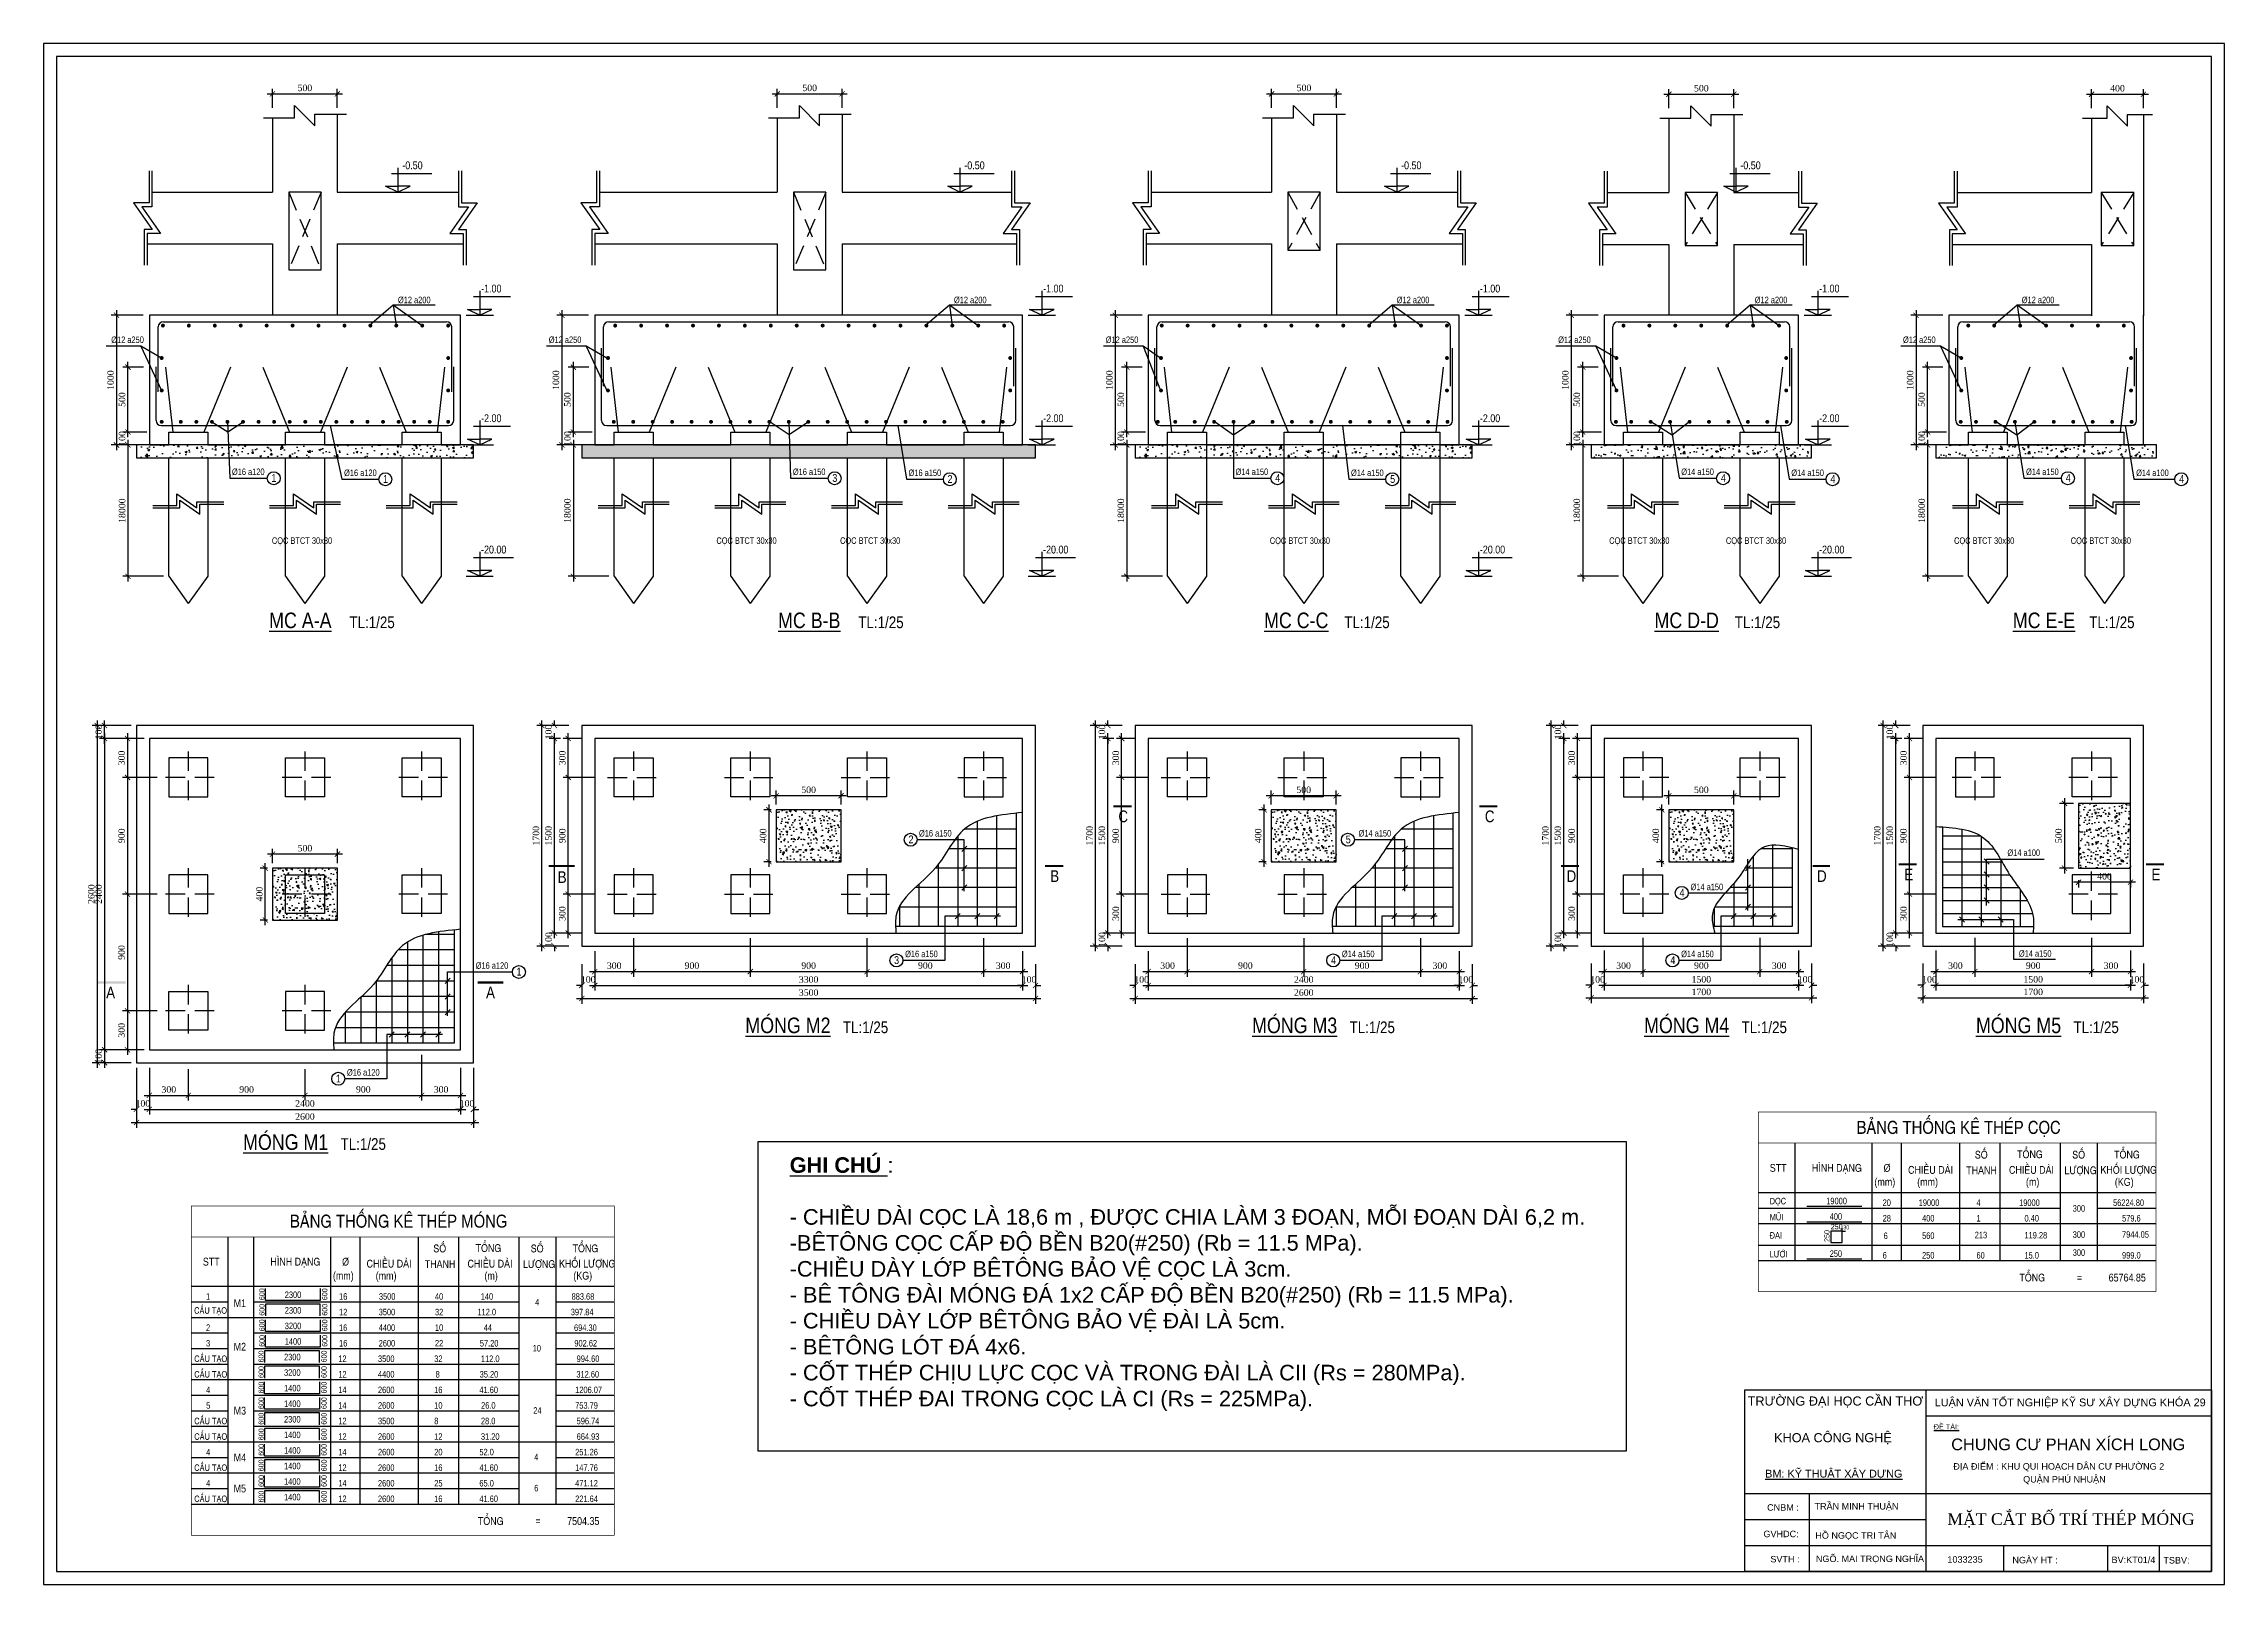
# Model space of a CAD drawing. Extents: x -28764 to 452005, y -12382 to 263221.
# Drawn here: x 296682 to 380782, y -6372 to 53028 of the extents above; entities that cross this region are included whole.
import ezdxf

# ---------------------------------------------------------------- set-up
doc = ezdxf.new("R2010")
doc.units = 0
doc.header["$MEASUREMENT"] = 0
doc.linetypes.add('CENTER2', pattern=[1.125, 0.75, -0.125, 0.125, -0.125])
doc.linetypes.add('HIDDEN', pattern=[0.375, 0.25, -0.125])
doc.layers.get('0').update_dxf_attribs({"linetype": 'CONTINUOUS'})
doc.layers.get('DEFPOINTS').update_dxf_attribs({"linetype": 'CONTINUOUS'})
for name, color, linetype in [('cot', 8, 'CONTINUOUS'), ('DUT', 7, 'CENTER2'), ('TEXT', 7, 'CONTINUOUS'), ('THEP', 6, 'CONTINUOUS'), ('TUONG', 7, 'CONTINUOUS')]:
    doc.layers.add(name, color=color, linetype=linetype)
doc.styles.add('DIM-NEW', font='')
doc.styles.add('T2', font='')
doc.styles.add('VNI-HELVE', font='')
doc.styles.add('VNI-TIMES', font='')
doc.styles.get('DIM-NEW').set_extended_font_data('VNI-Helve-Condense')
doc.styles.get('T2').set_extended_font_data('VNI-Times')
doc.styles.get('VNI-HELVE').set_extended_font_data('VNI-Helve')
doc.styles.get('VNI-TIMES').set_extended_font_data('VNI-Times')
doc.dimstyles.new('TL20', dxfattribs={"dimtxt": 250, "dimasz": 200, "dimexe": 200, "dimexo": 200, "dimgap": 100, "dimtad": 1, "dimdec": 0, "dimlfac": 0.2, "dimzin": 0, "dimdsep": 46, "dimtxsty": 'T2', "dimblk": 'ARCHTICK', "dimcen": 250, "dimdle": 200, "dimclrd": 1, "dimclre": 1, "dimclrt": 2, "dimadec": 0, "dimazin": 0, "dimtfac": 1, "dimtdec": 0, "dimtix": 1, "dimtofl": 0, "dimtmove": 0, "dimatfit": 0, "dimldrblk": 'ARCHTICK', "dimfxl": 1, "dimtolj": 1, "dimtzin": 0, "dimlwd": -1, "dimlwe": -1, "dimarcsym": 0})

msp = doc.modelspace()

# ---------------------------------------------------------------- texts
at = {"layer": 'TEXT', "style": 'DIM-NEW'}
for s, height, p in [('-0.50', 300, (310515.1, 48186.4)), ('-0.50', 300, (332189.6, 48186.4)), ('-0.50', 300, (349033, 48186.4)), ('-0.50', 300, (362116.2, 48186.4)), ('-1.00', 300, (313554, 43436.4)), ('-1.00', 300, (335228.6, 43436.4)), ('-1.00', 300, (352071.9, 43436.4)), ('-1.00', 300, (365155.1, 43436.4)), ('-2.00', 300, (313554, 38436.4)), ('-2.00', 300, (335228.6, 38436.4)), ('-2.00', 300, (352071.9, 38436.4)), ('-2.00', 300, (365155.1, 38436.4)), ('-20.00', 300, (313551.8, 33373.6)), ('-20.00', 300, (335226.3, 33373.6)), ('-20.00', 300, (352069.7, 33373.6)), ('-20.00', 300, (365152.9, 33373.6)), ('%%UMC A-A', 600, (305380.3, 30493.5)), ('TL:1/25', 450, (308475.1, 30493.5)), ('%%UMC B-B', 600, (325005.4, 30493.5)), ('TL:1/25', 450, (328100.2, 30493.5)), ('%%UMC C-C', 600, (343748.8, 30493.5)), ('TL:1/25', 450, (346843.6, 30493.5)), ('%%UMC D-D', 600, (358806.5, 30493.5)), ('TL:1/25', 450, (361901.3, 30493.5)), ('%%UMC E-E', 600, (372623.8, 30493.5)), ('TL:1/25', 450, (375570.3, 30493.5)), ('%%UMOÙNG M2', 600, (323744.3, 14879.6)), ('TL:1/25', 450, (327504.9, 14879.6)), ('%%UMOÙNG M3', 600, (343285.8, 14879.6)), ('TL:1/25', 450, (347046.3, 14879.6)), ('%%UMOÙNG M4', 600, (358403.5, 14879.6)), ('TL:1/25', 450, (362164, 14879.6)), ('%%UMOÙNG M5', 600, (371201.5, 14879.6)), ('TL:1/25', 450, (374962, 14879.6)), ('%%UMOÙNG M1', 600, (304374.1, 10379.6)), ('BAÛNG THOÁNG KEÂ THEÙP COÏC', 500, (366595.3, 10997.7)), ('TL:1/25', 450, (308134.6, 10379.6)), ('SOÁ ', 300, (371158.3, 10044.9)), ('TOÅNG ', 300, (372787.9, 10060.3)), ('SOÁ ', 300, (374914.7, 10044.9)), ('TOÅNG ', 300, (376528.8, 10049.3)), ('STT', 300, (363251, 9534.8)), ('HÌNH DAÏNG', 300, (364875.8, 9534.8)), ('(mm)', 300, (367286.4, 8993.7)), ('%%254', 300, (367639.1, 9534.8)), ('CHIEÀU DAØI', 300, (368584.5, 9457.8)), ('(mm)', 300, (368935.9, 8993.7)), ('THANH', 300, (370825.2, 9442.3)), ('CHIEÀU DAØI', 300, (372477.1, 9457.8)), ('(m)', 300, (373129.6, 8993.7)), ('LÖÔÏNG', 300, (374615.5, 9442.3)), ('KHOÁI LÖÔÏNG', 300, (376003.8, 9457.8)), ('(KG)', 300, (376556.9, 8993.7)), ('DOÏC', 250, (363246.1, 8279.9)), ('19000', 250, (365429, 8283.7)), ('20', 250, (367602.1, 8217.9)), ('19000', 250, (368993.1, 8217.9)), ('4', 250, (371220.1, 8217.9)), ('19000', 250, (372866.2, 8217.9)), ('56224.80', 250, (376489.7, 8217.9)), ('BAÛNG THOÁNG KEÂ THEÙP MOÙNG', 500, (306180.3, 7382.2)), ('MUÕI', 250, (363246.1, 7662.4)), ('400', 250, (365560.1, 7683.7)), ('28', 250, (367603.5, 7617.9)), ('400', 250, (369123.5, 7617.9)), ('1', 250, (371221.6, 7617.9)), ('0.40', 250, (373072.8, 7617.9)), ('300', 250, (374932.8, 7996.4)), ('579.6', 250, (376836, 7617.9)), ('SOÁ ', 300, (311711.4, 6429.4)), ('TOÅNG ', 300, (313341, 6444.8)), ('SOÁ ', 300, (315467.8, 6429.4)), ('TOÅNG ', 300, (317081.9, 6433.8)), ('ÑAI', 250, (363246.1, 6958.3)), ('250', 200, (365602, 7317.8)), ('30', 150, (366086.7, 7317.8)), ('6', 250, (367639.7, 6942.2)), ('560', 250, (369123.5, 6947.6)), ('213', 250, (371154.8, 6971.9)), ('119.28', 250, (373072.8, 6963.2)), ('300', 250, (374932.8, 6989)), ('7944.05', 250, (376836, 6993.7)), ('STT', 300, (302822.1, 5919.3)), ('HÌNH DAÏNG', 300, (305428.9, 5919.3)), ('%%254', 300, (308192.2, 5919.3)), ('CHIEÀU DAØI', 300, (309137.6, 5842.3)), ('THANH', 300, (311378.3, 5826.8)), ('CHIEÀU DAØI', 300, (313030.2, 5842.3)), ('LÖÔÏNG', 300, (315168.6, 5826.8)), ('KHOÁI LÖÔÏNG', 300, (316557, 5842.3)), ('LÖÔÙI', 250, (363246.1, 6233.9)), ('250', 250, (365560.1, 6255.2)), ('6', 250, (367603.5, 6189.4)), ('250', 250, (369123.5, 6189.4)), ('60', 250, (371221.6, 6189.4)), ('15.0', 250, (373072.8, 6189.4)), ('300', 250, (374932.8, 6293.5)), ('999.0', 250, (376836, 6189.4)), ('(mm)', 300, (307839.5, 5378.3)), ('(mm)', 300, (309489, 5378.3)), ('(m)', 300, (313682.7, 5378.3)), ('(KG)', 300, (317110, 5378.3)), ('TOÅNG', 300, (372876.2, 5306.9)), ('=', 300, (375094.2, 5306.9)), ('65764.85', 300, (376318.6, 5306.9)), ('CAÁU TAÏO', 250, (302486.6, 4063.1)), ('1', 250, (302946.1, 4598.9)), ('M1', 300, (304011.1, 4316.7)), ('2300', 250, (305982.1, 4668.2)), ('2300', 250, (305983.5, 4068.2)), ('16', 250, (308073.8, 4602.4)), ('12', 250, (308075.3, 4002.4)), ('3500', 250, (309604.3, 4002.4)), ('3500', 250, (309612.2, 4602.4)), ('40', 250, (311773.2, 4602.4)), ('32', 250, (311774.7, 4002.4)), ('112.0', 250, (313414.5, 4002.4)), ('140', 250, (313540.2, 4602.4)), ('4', 250, (315637, 4380.9)), ('397.84', 250, (317011.5, 4002.4)), ('883.68', 250, (317042.8, 4602.4)), ('2', 250, (302946.1, 3398.9)), ('3200', 250, (305982.5, 3468.2)), ('16', 250, (308074.3, 3398.9)), ('4400', 250, (309603.3, 3398.9)), ('10', 250, (311773.7, 3402.4)), ('44', 250, (313653.7, 3398.9)), ('694.30', 250, (317136.9, 3398.9)), ('CAÁU TAÏO', 250, (302493.1, 2202.4)), ('3', 250, (302946.1, 2802.4)), ('M2', 300, (304011.1, 2639.4)), ('1400', 250, (305982.5, 2868.2)), ('16', 250, (308074.3, 2798.9)), ('2600', 250, (309603.3, 2798.9)), ('22', 250, (311773.7, 2802.4)), ('57.20', 250, (313505.9, 2798.9)), ('10', 250, (315543.6, 2607)), ('902.62', 250, (317149.9, 2798.9)), ('CAÁU TAÏO', 250, (302493.1, 1602.4)), ('3200', 250, (305954.8, 1668.2)), ('2300', 250, (305954.8, 2268.2)), ('12', 250, (308046.6, 2202.4)), ('12', 250, (308046.6, 1602.4)), ('4400', 250, (309575.6, 1602.4)), ('3500', 250, (309575.6, 2202.4)), ('32', 250, (311746, 2202.4)), ('8', 250, (311797.2, 1602.4)), ('35.20', 250, (313498.2, 1602.4)), ('112.0', 250, (313547.7, 2202.4)), ('312.60', 250, (317227.4, 1602.4)), ('994.60', 250, (317238.6, 2202.4)), ('4', 250, (302950.8, 1002.4)), ('1400', 250, (305954.8, 1068.2)), ('14', 250, (308046.6, 1002.4)), ('2600', 250, (309575.6, 1002.4)), ('16', 250, (311746, 1002.4)), ('41.60', 250, (313487.1, 1002.4)), ('1206.07', 250, (317181.1, 1002.4)), ('CAÁU TAÏO', 250, (302493.1, -197.6)), ('5', 250, (302950.8, 402.4)), ('M3', 300, (304011.1, 174.7)), ('2300', 250, (305954.8, -131.8)), ('1400', 250, (305954.8, 468.2)), ('14', 250, (308046.6, 402.4)), ('12', 250, (308046.6, -197.6)), ('3500', 250, (309575.6, -197.6)), ('2600', 250, (309575.6, 402.4)), ('8', 250, (311746, -197.6)), ('10', 250, (311746, 402.4)), ('28.0', 250, (313547.7, -197.6)), ('26.0', 250, (313552.2, 402.4)), ('24', 250, (315566.9, 207.3)), ('753.79', 250, (317181.1, 402.4)), ('596.74', 250, (317238.6, -197.6)), ('CAÁU TAÏO', 250, (302493.1, -797.6)), ('1400', 250, (305954.8, -731.8)), ('12', 250, (308046.6, -797.6)), ('2600', 250, (309575.6, -797.6)), ('12', 250, (311746, -797.6)), ('31.20', 250, (313547.7, -797.6)), ('664.93', 250, (317238.6, -797.6)), ('CAÁU TAÏO', 250, (302493.1, -1997.6)), ('4', 250, (302950.8, -1397.6)), ('M4', 300, (304011.1, -1633)), ('1400', 250, (305954.8, -1331.8)), ('1400', 250, (305954.8, -1931.8)), ('14', 250, (308046.6, -1397.6)), ('2600', 250, (309575.6, -1397.6)), ('20', 250, (311746, -1397.6)), ('52.0', 250, (313487.1, -1397.6)), ('4', 250, (315601.9, -1586.4)), ('251.26', 250, (317181.1, -1397.6)), ('4', 250, (302950.8, -2597.6)), ('1400', 250, (305954.8, -2531.8)), ('12', 250, (308046.6, -1997.6)), ('14', 250, (308046.6, -2597.6)), ('2600', 250, (309575.6, -1997.6)), ('2600', 250, (309575.6, -2597.6)), ('25', 250, (311746, -2597.6)), ('16', 250, (311746, -1997.6)), ('41.60', 250, (313487.1, -1997.6)), ('65.0', 250, (313487.1, -2597.6)), ('471.12', 250, (317181.1, -2597.6)), ('147.76', 250, (317181.1, -1997.6)), ('CAÁU TAÏO', 250, (302493.1, -3197.6)), ('M5', 300, (304011.1, -2825.7)), ('1400', 250, (305954.8, -3131.8)), ('12', 250, (308046.6, -3197.6)), ('2600', 250, (309575.6, -3197.6)), ('16', 250, (311746, -3197.6)), ('41.60', 250, (313487.1, -3197.6)), ('6', 250, (315601.9, -2786.4)), ('221.64', 250, (317181.1, -3197.6)), ('TOÅNG', 300, (313429.4, -4080.1)), ('=', 300, (315647.3, -4080.1)), ('7504.35', 300, (316871.7, -4080.1))]:
    msp.add_text(s, height=height, dxfattribs=at).set_placement(p)
for s, p in [('%%25412 a200', (310346.3, 43021.6)), ('%%25412 a200', (331788.2, 43021.6)), ('%%25412 a200', (348864.2, 43021.6)), ('%%25412 a200', (362670.1, 43021.6)), ('%%25412 a200', (372968.2, 43021.6)), ('%%25412 a250', (299291.1, 41486.6)), ('%%25412 a250', (316163, 41486.6)), ('%%25412 a250', (337640.8, 41486.6)), ('%%25412 a250', (355089.6, 41486.6)), ('%%25412 a250', (368387.6, 41486.6)), ('%%25416 a120', (303944.8, 36396.7)), ('%%25416 a120', (308269.4, 36357.5)), ('%%25416 a150', (325575.5, 36396.7)), ('%%25416 a150', (330037.6, 36357.5)), ('%%25414 a150', (342649.4, 36396.7)), ('%%25414 a150', (347101.4, 36357.5)), ('%%25414 a150', (359836.4, 36396.7)), ('%%25414 a150', (364080.6, 36357.5)), ('%%25414 a150', (373134.4, 36396.7)), ('%%25414 a100', (377378.6, 36357.5)), ('COÏC BTCT 30x30', (305487.4, 33743)), ('COÏC BTCT 30x30', (322628.9, 33743)), ('COÏC BTCT 30x30', (327397.3, 33743)), ('COÏC BTCT 30x30', (343969.8, 33743)), ('COÏC BTCT 30x30', (357060.7, 33743)), ('COÏC BTCT 30x30', (361560.7, 33743)), ('COÏC BTCT 30x30', (370358.7, 33743)), ('COÏC BTCT 30x30', (374858.7, 33743)), ('%%25416 a150', (330439.7, 22460.9)), ('%%25414 a150', (347392.3, 22460.9)), ('%%25414 a100', (372415, 21710.9)), ('%%25414 a150', (360194, 20391.6)), ('%%25416 a150', (329905.6, 17809)), ('%%25414 a150', (346749, 17809)), ('%%25414 a150', (359832.2, 17809)), ('%%25414 a150', (372856.7, 17824.7)), ('%%25416 a120', (313344.2, 17360.9)), ('%%25416 a120', (308381.1, 13243))]:
    e = msp.add_text(s, height=250, dxfattribs=at)
    e.set_placement(p)
    e.dxf.unprotected_set("ltscale", 0)
at = {"layer": 'TEXT', "ltscale": 10, "style": 'DIM-NEW'}
for s, height, p in [('1', 300, (305466.6, 36133.4)), ('1', 300, (309770.8, 36094.2)), ('3', 300, (327098.2, 36133.4)), ('2', 300, (331539.9, 36094.2)), ('4', 300, (344179.6, 36133.4)), ('5', 300, (348611.2, 36094.2)), ('4', 300, (361366.5, 36133.4)), ('4', 300, (365590.3, 36094.2)), ('4', 300, (374664.6, 36133.4)), ('4', 300, (379038.4, 36094.2)), ('C', 450, (338131.7, 23012.3)), ('C', 450, (352262.7, 23012.3)), ('2', 300, (330036.4, 22197.7)), ('5', 300, (346898, 22197.7)), ('B', 450, (316507.6, 20671.1)), ('B', 450, (335500.9, 20709.7)), ('D', 450, (355412.4, 20709.7)), ('D', 450, (365071.3, 20709.7)), ('E', 450, (368437.1, 20774.6)), ('E', 450, (377970.7, 20774.6)), ('4', 300, (359773.2, 20146.1)), ('3', 300, (329480.8, 17545.8)), ('4', 300, (346332.5, 17545.8)), ('4', 300, (359415.7, 17545.8)), ('1', 300, (314919.2, 17097.7)), ('A', 450, (299094.1, 16219.4)), ('A', 450, (313744.2, 16219.4)), ('1', 300, (307956.3, 12979.7))]:
    msp.add_text(s, height=height, dxfattribs=at).set_placement(p)
at = {"layer": 'TEXT', "style": 'DIM-NEW'}
for s, p in [('250', (365552.2, 6830.3)), ('600', (305198.7, 4586)), ('600', (305200.2, 3986)), ('600', (307621.8, 4586)), ('600', (307623.2, 3986)), ('600', (305199.2, 3386)), ('600', (307622.2, 3386)), ('600', (305171.4, 2186)), ('600', (305199.2, 2786)), ('600', (307594.5, 2186)), ('600', (307622.2, 2786)), ('600', (305171.4, 1586)), ('600', (307594.5, 1586)), ('600', (305171.4, 986)), ('600', (307594.5, 986)), ('600', (305171.4, 386)), ('600', (305171.4, -214)), ('600', (307594.5, 386)), ('600', (307594.5, -214)), ('600', (305171.4, -814)), ('600', (307594.5, -814)), ('600', (305171.4, -1414)), ('600', (305171.4, -2014)), ('600', (307594.5, -1414)), ('600', (307594.5, -2014)), ('600', (305171.4, -2614)), ('600', (307594.5, -2614)), ('600', (305171.4, -3214)), ('600', (307594.5, -3214))]:
    msp.add_text(s, height=200, rotation=90, dxfattribs=at).set_placement(p)
at = {"layer": 'TEXT', "color": 7, "linetype": 'Continuous', "ltscale": 50, "insert": (325453, 10094.5), "char_height": 600, "width": 36548.335, "attachment_point": 1}
msp.add_mtext('{\\fVNI-Helve|b1|i0|c0|p2;\\LGHI CHUÙ\\fVNI-Helve|b0|i0|c0|p2;\\l :\\P\\P- CHIEÀU DAØI COÏC LAØ 18,6 m , ÑÖÔÏC CHIA LAØM 3 ÑOAÏN, MOÃI ÑOAÏN DAØI 6,2 m.\\P-BEÂTOÂNG COÏC CAÁP ÑOÄ BEÀN B20(#250) (Rb = 11.5 MPa).\\P-CHIEÀU DAØY LÔÙP BEÂTOÂNG BAÛO VEÄ COÏC LAØ 3cm.\\P- BEÂ TOÂNG ÑAØI MOÙNG ÑAÙ 1x2 CAÁP ÑOÄ BEÀN B20(#250) (Rb = 11.5 MPa).\\P- CHIEÀU DAØY LÔÙP BEÂTOÂNG BAÛO VEÄ ÑAØI LAØ 5cm.\\P- BEÂTOÂNG LOÙT ÑAÙ 4x6.\\P- COÁT THEÙP CHÒU LÖÏC COÏC VAØ TRONG ÑAØI LAØ CII (Rs = 280MPa).\\P- COÁT THEÙP ÑAI TRONG COÏC LAØ CI (Rs = 225MPa).}', dxfattribs=at)
at = {"layer": 'TEXT', "color": 7, "style": 'VNI-TIMES'}
for s, insert, char_height, width, attachment_point in [('{\\fVNI-Helve|b0|i0|c0|p2;TRÖÔØNG ÑAÏI HOÏC CAÀN THÔ\\H1.333x;}', (365782.6, 872.5), 350, 6964.75, 2), ('{\\fVNI-Helve|b0|i0|c0|p2;LUAÄN VAÊN TOÁT NGHIEÄP KYÕ SÖ XAÂY DÖÏNG KHOÙA 29}', (374836.4, 610.7), 300, 11435.126, 5), ('{\\fVNI-Helve|b0|i0|c0|p2;KHOA COÂNG NGHEÄ}', (365685.6, -542), 350, 6964.75, 2), ('\\fVNI-Helve|b0|i0|c0|p2;CNBM :', (363759.2, -3408.9), 250, 2665.727, 5), ('{\\fVNI-Helve|b0|i0|c0|p2;TRAÀN MINH THUAÄN}', (366595.4, -3388.5), 250, 4125.478, 5), (' \\fVNI-Helve|b0|i0|c0|p2;   GVHDC:', (363492.5, -4429.7), 250, 2665.727, 5), ('\\fVNI-Helve|b0|i0|c0|p2;SVTH :', (363836, -5400.8), 250, 2665.727, 5)]:
    msp.add_mtext(s, dxfattribs=dict(at, insert=insert, char_height=char_height, width=width, attachment_point=attachment_point))
at = {"layer": 'TEXT', "attachment_point": 1}
for s, insert, char_height, width, style in [('\\fVNI-Helve|b0|i0|c0|p2;\\LÑEÀ TAØI:', (369574.5, -198), 200, 1257.188, 'VNI-TIMES'), ('{\\fVNI-Helve|b0|i0|c0|p2;CHUNG CÖ PHAN XÍCH LONG}', (370246.8, -749.8), 450, 10463.729, 'VNI-TIMES'), ('ÑÒA ÑIEÅM : KHU QUI HOAÏCH DAÂN CÖ PHÖÔØNG 2', (370328.7, -1697.8), 250, 9820.32, 'VNI-HELVE'), ('{\\fVNI-Helve|b0|i0|c0|p2;\\LBM: KYÕ THUAÄT XAÂY DÖÏNG}', (363072, -1953.7), 300, 5740, 'VNI-TIMES'), ('QUAÄN PHUÙ NHUAÄN', (373021.4, -2195.2), 250, 4751.768, 'VNI-HELVE'), ('MAËT CAÉT BOÁ TRÍ THEÙP MOÙNG', (370099.9, -3629.4), 450, 10463.729, 'VNI-TIMES'), ('{\\fVNI-Helve|b0|i0|c0|p2;HOÀ NGOÏC TRI TAÂN}', (365006.4, -4361), 250, 4322.578, 'VNI-TIMES'), ('\\pt3750;{\\fVNI-Helve|b0|i0|c0|p2;NGÕ. MAI TROÏNG NGHÓA}', (365028.3, -5261.2), 250, 5420.588, 'VNI-TIMES'), ('1033235', (370100.8, -5286), 250, 2670.423, 'VNI-HELVE'), ('NGAØY HT :', (372607.2, -5309.8), 250, 3504.93, 'VNI-HELVE'), ('BV:KT01/4', (376431.3, -5302.3), 250, 1757.472, 'VNI-HELVE'), ('TSBV:', (378429.1, -5317.3), 250, 1757.472, 'VNI-HELVE')]:
    msp.add_mtext(s, dxfattribs=dict(at, insert=insert, char_height=char_height, width=width, style=style))

# ---------------------------------------------------------------- blocks, each defined once
blk = doc.blocks.new('_ARCHTICK')
at = {"color": 0, "linetype": 'ByBlock', "const_width": 0.15}
blk.add_lwpolyline([(-0.5, -0.5), (0.5, 0.5)], dxfattribs=at)
blk = doc.blocks.new('*D199')
at = {"layer": 'DEFPOINTS', "color": 0, "transparency": 16777216}
for p in [(371159, 18760), (369659, 18260), (371159, 17253)]:
    blk.add_point(p, dxfattribs=at)
at = {"layer": 'TUONG', "color": 1, "transparency": 16777216}
for p, q in [((371159, 18560), (371159, 17053)), ((369659, 18060), (369659, 17053)), ((369459, 17253), (371359, 17253))]:
    blk.add_line(p, q, dxfattribs=at)
at = {"layer": 'TUONG', "color": 1, "transparency": 16777216, "xscale": 200, "yscale": 200, "zscale": 200, "rotation": 180}
blk.add_blockref('_ARCHTICK', (369659, 17253), dxfattribs=at)
at = {"layer": 'TUONG', "color": 1, "transparency": 16777216, "xscale": 200, "yscale": 200, "zscale": 200}
blk.add_blockref('_ARCHTICK', (371159, 17253), dxfattribs=at)
at = {"layer": 'TUONG', "color": 2, "transparency": 16777216, "insert": (370409, 17481), "char_height": 250, "attachment_point": 5, "style": 'T2'}
blk.add_mtext('\\A1;300', dxfattribs=at)
blk = doc.blocks.new('*D198')
at = {"layer": 'DEFPOINTS', "color": 0, "transparency": 16777216}
for p in [(371159, 18760), (375659, 18760), (375659, 17253)]:
    blk.add_point(p, dxfattribs=at)
at = {"layer": 'TUONG', "color": 1, "transparency": 16777216}
for p, q in [((371159, 18560), (371159, 17053)), ((375659, 18560), (375659, 17053)), ((370959, 17253), (375859, 17253))]:
    blk.add_line(p, q, dxfattribs=at)
at = {"layer": 'TUONG', "color": 1, "transparency": 16777216, "xscale": 200, "yscale": 200, "zscale": 200, "rotation": 180}
blk.add_blockref('_ARCHTICK', (371159, 17253), dxfattribs=at)
at = {"layer": 'TUONG', "color": 1, "transparency": 16777216, "xscale": 200, "yscale": 200, "zscale": 200}
blk.add_blockref('_ARCHTICK', (375659, 17253), dxfattribs=at)
at = {"layer": 'TUONG', "color": 2, "transparency": 16777216, "insert": (373409, 17482), "char_height": 250, "attachment_point": 5, "style": 'T2'}
blk.add_mtext('\\A1;900', dxfattribs=at)
blk = doc.blocks.new('*D197')
at = {"layer": 'DEFPOINTS', "color": 0, "transparency": 16777216}
for p in [(375659, 18760), (377159, 18260), (377159, 17253)]:
    blk.add_point(p, dxfattribs=at)
at = {"layer": 'TUONG', "color": 1, "transparency": 16777216}
for p, q in [((375659, 18560), (375659, 17053)), ((377159, 18060), (377159, 17053)), ((375459, 17253), (377359, 17253))]:
    blk.add_line(p, q, dxfattribs=at)
at = {"layer": 'TUONG', "color": 1, "transparency": 16777216, "xscale": 200, "yscale": 200, "zscale": 200, "rotation": 180}
blk.add_blockref('_ARCHTICK', (375659, 17253), dxfattribs=at)
at = {"layer": 'TUONG', "color": 1, "transparency": 16777216, "xscale": 200, "yscale": 200, "zscale": 200}
blk.add_blockref('_ARCHTICK', (377159, 17253), dxfattribs=at)
at = {"layer": 'TUONG', "color": 2, "transparency": 16777216, "insert": (376409, 17481), "char_height": 250, "attachment_point": 5, "style": 'T2'}
blk.add_mtext('\\A1;300', dxfattribs=at)
blk = doc.blocks.new('*D196')
at = {"layer": 'DEFPOINTS', "color": 0, "transparency": 16777216}
for p in [(369159, 17760), (369659, 18160), (369659, 16723)]:
    blk.add_point(p, dxfattribs=at)
at = {"layer": 'TUONG', "color": 1, "transparency": 16777216}
for p, q in [((369659, 17960), (369659, 16523)), ((369159, 17560), (369159, 16523)), ((369159, 16723), (368959, 16723)), ((369659, 16723), (369859, 16723))]:
    blk.add_line(p, q, dxfattribs=at)
at = {"layer": 'TUONG', "color": 1, "transparency": 16777216, "xscale": 200, "yscale": 200, "zscale": 200}
blk.add_blockref('_ARCHTICK', (369159, 16723), dxfattribs=at)
at = {"layer": 'TUONG', "color": 1, "transparency": 16777216, "xscale": 200, "yscale": 200, "zscale": 200, "rotation": 180}
blk.add_blockref('_ARCHTICK', (369659, 16723), dxfattribs=at)
at = {"layer": 'TUONG', "color": 2, "transparency": 16777216, "insert": (369409, 16951), "char_height": 250, "attachment_point": 5, "style": 'T2'}
blk.add_mtext('\\A1;100', dxfattribs=at)
blk = doc.blocks.new('*D195')
at = {"layer": 'DEFPOINTS', "color": 0, "transparency": 16777216}
for p in [(369659, 18160), (377159, 17153), (377159, 16723)]:
    blk.add_point(p, dxfattribs=at)
at = {"layer": 'TUONG', "color": 1, "transparency": 16777216}
for p, q in [((369659, 17960), (369659, 16523)), ((377159, 16953), (377159, 16523)), ((369459, 16723), (377359, 16723))]:
    blk.add_line(p, q, dxfattribs=at)
at = {"layer": 'TUONG', "color": 1, "transparency": 16777216, "xscale": 200, "yscale": 200, "zscale": 200, "rotation": 180}
blk.add_blockref('_ARCHTICK', (369659, 16723), dxfattribs=at)
at = {"layer": 'TUONG', "color": 1, "transparency": 16777216, "xscale": 200, "yscale": 200, "zscale": 200}
blk.add_blockref('_ARCHTICK', (377159, 16723), dxfattribs=at)
at = {"layer": 'TUONG', "color": 2, "transparency": 16777216, "insert": (373409, 16953), "char_height": 250, "attachment_point": 5, "style": 'T2'}
blk.add_mtext('\\A1;1500', dxfattribs=at)
blk = doc.blocks.new('*D194')
at = {"layer": 'DEFPOINTS', "color": 0, "transparency": 16777216}
for p in [(377659, 17760), (377159, 17153), (377659, 16723)]:
    blk.add_point(p, dxfattribs=at)
at = {"layer": 'TUONG', "color": 1, "transparency": 16777216}
for p, q in [((377159, 16953), (377159, 16523)), ((377659, 17560), (377659, 16523)), ((377159, 16723), (376959, 16723)), ((377659, 16723), (377859, 16723))]:
    blk.add_line(p, q, dxfattribs=at)
at = {"layer": 'TUONG', "color": 1, "transparency": 16777216, "xscale": 200, "yscale": 200, "zscale": 200}
blk.add_blockref('_ARCHTICK', (377159, 16723), dxfattribs=at)
at = {"layer": 'TUONG', "color": 1, "transparency": 16777216, "xscale": 200, "yscale": 200, "zscale": 200, "rotation": 180}
blk.add_blockref('_ARCHTICK', (377659, 16723), dxfattribs=at)
at = {"layer": 'TUONG', "color": 2, "transparency": 16777216, "insert": (377409, 16951), "char_height": 250, "attachment_point": 5, "style": 'T2'}
blk.add_mtext('\\A1;100', dxfattribs=at)
blk = doc.blocks.new('*D193')
at = {"layer": 'DEFPOINTS', "color": 0, "transparency": 16777216}
for p in [(369159, 16723), (377659, 16723), (377659, 16240)]:
    blk.add_point(p, dxfattribs=at)
at = {"layer": 'TUONG', "color": 1, "transparency": 16777216}
for p, q in [((368959, 16240), (377859, 16240)), ((369159, 16523), (369159, 16040)), ((377659, 16523), (377659, 16040))]:
    blk.add_line(p, q, dxfattribs=at)
at = {"layer": 'TUONG', "color": 1, "transparency": 16777216, "xscale": 200, "yscale": 200, "zscale": 200, "rotation": 180}
blk.add_blockref('_ARCHTICK', (369159, 16240), dxfattribs=at)
at = {"layer": 'TUONG', "color": 1, "transparency": 16777216, "xscale": 200, "yscale": 200, "zscale": 200}
blk.add_blockref('_ARCHTICK', (377659, 16240), dxfattribs=at)
at = {"layer": 'TUONG', "color": 2, "transparency": 16777216, "insert": (373409, 16468), "char_height": 250, "attachment_point": 5, "style": 'T2'}
blk.add_mtext('\\A1;1700', dxfattribs=at)
blk = doc.blocks.new('*D192')
at = {"layer": 'DEFPOINTS', "color": 0, "transparency": 16777216}
for p in [(375159, 20976), (375159, 20698), (377159, 20976)]:
    blk.add_point(p, dxfattribs=at)
at = {"layer": 'TUONG', "color": 1, "transparency": 16777216}
for p, q in [((377359, 20698), (374959, 20698)), ((375159, 20776), (375159, 20498)), ((377159, 20776), (377159, 20498))]:
    blk.add_line(p, q, dxfattribs=at)
at = {"layer": 'TUONG', "color": 1, "transparency": 16777216, "xscale": 200, "yscale": 200, "zscale": 200, "rotation": 180}
blk.add_blockref('_ARCHTICK', (375159, 20698), dxfattribs=at)
at = {"layer": 'TUONG', "color": 1, "transparency": 16777216, "xscale": 200, "yscale": 200, "zscale": 200}
blk.add_blockref('_ARCHTICK', (377159, 20698), dxfattribs=at)
at = {"layer": 'TUONG', "color": 2, "transparency": 16777216, "insert": (376159, 20926), "char_height": 250, "attachment_point": 5, "style": 'T2'}
blk.add_mtext('\\A1;400', dxfattribs=at)
blk = doc.blocks.new('*D191')
at = {"layer": 'DEFPOINTS', "color": 0, "transparency": 16777216}
for p in [(375159, 23739), (374618, 21239), (375159, 21239)]:
    blk.add_point(p, dxfattribs=at)
at = {"layer": 'TUONG', "color": 1, "transparency": 16777216}
for p, q in [((374959, 23739), (374418, 23739)), ((374618, 23939), (374618, 21039)), ((374959, 21239), (374418, 21239))]:
    blk.add_line(p, q, dxfattribs=at)
at = {"layer": 'TUONG', "color": 1, "transparency": 16777216, "xscale": 200, "yscale": 200, "zscale": 200}
for p, rotation in [((374618, 23739), 90), ((374618, 21239), 270)]:
    blk.add_blockref('_ARCHTICK', p, dxfattribs=dict(at, rotation=rotation))
at = {"layer": 'TUONG', "color": 2, "transparency": 16777216, "insert": (374388, 22489), "char_height": 250, "attachment_point": 5, "rotation": 90, "style": 'T2'}
blk.add_mtext('\\A1;500', dxfattribs=at)
blk = doc.blocks.new('*D206')
at = {"layer": 'DEFPOINTS', "color": 0, "transparency": 16777216}
for p in [(367624, 26739), (368107, 26739), (368107, 18239)]:
    blk.add_point(p, dxfattribs=at)
at = {"layer": 'TUONG', "color": 1, "transparency": 16777216}
for p, q in [((367624, 18039), (367624, 26939)), ((367907, 26739), (367424, 26739)), ((367907, 18239), (367424, 18239))]:
    blk.add_line(p, q, dxfattribs=at)
at = {"layer": 'TUONG', "color": 1, "transparency": 16777216, "xscale": 200, "yscale": 200, "zscale": 200}
for p, rotation in [((367624, 26739), 90), ((367624, 18239), 270)]:
    blk.add_blockref('_ARCHTICK', p, dxfattribs=dict(at, rotation=rotation))
at = {"layer": 'TUONG', "color": 2, "transparency": 16777216, "insert": (367396, 22489), "char_height": 250, "attachment_point": 5, "rotation": 90, "style": 'T2'}
blk.add_mtext('\\A1;1700', dxfattribs=at)
blk = doc.blocks.new('*D205')
at = {"layer": 'DEFPOINTS', "color": 0, "transparency": 16777216}
for p in [(368107, 26739), (368537, 26239), (368859, 26739)]:
    blk.add_point(p, dxfattribs=at)
at = {"layer": 'TUONG', "color": 1, "transparency": 16777216}
for p, q in [((368107, 26739), (368107, 26939)), ((368659, 26739), (367907, 26739)), ((368337, 26239), (367907, 26239)), ((368107, 26239), (368107, 26039))]:
    blk.add_line(p, q, dxfattribs=at)
at = {"layer": 'TUONG', "color": 1, "transparency": 16777216, "xscale": 200, "yscale": 200, "zscale": 200}
for p, rotation in [((368107, 26739), 270), ((368107, 26239), 90)]:
    blk.add_blockref('_ARCHTICK', p, dxfattribs=dict(at, rotation=rotation))
at = {"layer": 'TUONG', "color": 2, "transparency": 16777216, "insert": (367879, 26489), "char_height": 250, "attachment_point": 5, "rotation": 90, "style": 'T2'}
blk.add_mtext('\\A1;100', dxfattribs=at)
blk = doc.blocks.new('*D204')
at = {"layer": 'DEFPOINTS', "color": 0, "transparency": 16777216}
for p in [(368107, 26239), (368537, 26239), (369259, 18739)]:
    blk.add_point(p, dxfattribs=at)
at = {"layer": 'TUONG', "color": 1, "transparency": 16777216}
for p, q in [((368337, 26239), (367907, 26239)), ((368107, 18539), (368107, 26439)), ((369059, 18739), (367907, 18739))]:
    blk.add_line(p, q, dxfattribs=at)
at = {"layer": 'TUONG', "color": 1, "transparency": 16777216, "xscale": 200, "yscale": 200, "zscale": 200}
for p, rotation in [((368107, 26239), 90), ((368107, 18739), 270)]:
    blk.add_blockref('_ARCHTICK', p, dxfattribs=dict(at, rotation=rotation))
at = {"layer": 'TUONG', "color": 2, "transparency": 16777216, "insert": (367877, 22489), "char_height": 250, "attachment_point": 5, "rotation": 90, "style": 'T2'}
blk.add_mtext('\\A1;1500', dxfattribs=at)
blk = doc.blocks.new('*D203')
at = {"layer": 'DEFPOINTS', "color": 0, "transparency": 16777216}
for p in [(368107, 18739), (369259, 18739), (368859, 18239)]:
    blk.add_point(p, dxfattribs=at)
at = {"layer": 'TUONG', "color": 1, "transparency": 16777216}
for p, q in [((369059, 18739), (367907, 18739)), ((368107, 18739), (368107, 18939)), ((368659, 18239), (367907, 18239)), ((368107, 18239), (368107, 18039))]:
    blk.add_line(p, q, dxfattribs=at)
at = {"layer": 'TUONG', "color": 1, "transparency": 16777216, "xscale": 200, "yscale": 200, "zscale": 200}
for p, rotation in [((368107, 18739), 270), ((368107, 18239), 90)]:
    blk.add_blockref('_ARCHTICK', p, dxfattribs=dict(at, rotation=rotation))
at = {"layer": 'TUONG', "color": 2, "transparency": 16777216, "insert": (367879, 18489), "char_height": 250, "attachment_point": 5, "rotation": 90, "style": 'T2'}
blk.add_mtext('\\A1;100', dxfattribs=at)
blk = doc.blocks.new('*D202')
at = {"layer": 'DEFPOINTS', "color": 0, "transparency": 16777216}
for p in [(368637, 26239), (369359, 26239), (369859, 24739)]:
    blk.add_point(p, dxfattribs=at)
at = {"layer": 'TUONG', "color": 1, "transparency": 16777216}
for p, q in [((369159, 26239), (368437, 26239)), ((368637, 24539), (368637, 26439)), ((369659, 24739), (368437, 24739))]:
    blk.add_line(p, q, dxfattribs=at)
at = {"layer": 'TUONG', "color": 1, "transparency": 16777216, "xscale": 200, "yscale": 200, "zscale": 200}
for p, rotation in [((368637, 26239), 90), ((368637, 24739), 270)]:
    blk.add_blockref('_ARCHTICK', p, dxfattribs=dict(at, rotation=rotation))
at = {"layer": 'TUONG', "color": 2, "transparency": 16777216, "insert": (368409, 25489), "char_height": 250, "attachment_point": 5, "rotation": 90, "style": 'T2'}
blk.add_mtext('\\A1;300', dxfattribs=at)
blk = doc.blocks.new('*D201')
at = {"layer": 'DEFPOINTS', "color": 0, "transparency": 16777216}
for p in [(368637, 24739), (369859, 24739), (369859, 20239)]:
    blk.add_point(p, dxfattribs=at)
at = {"layer": 'TUONG', "color": 1, "transparency": 16777216}
for p, q in [((369659, 24739), (368437, 24739)), ((368637, 20039), (368637, 24939)), ((369659, 20239), (368437, 20239))]:
    blk.add_line(p, q, dxfattribs=at)
at = {"layer": 'TUONG', "color": 1, "transparency": 16777216, "xscale": 200, "yscale": 200, "zscale": 200}
for p, rotation in [((368637, 24739), 90), ((368637, 20239), 270)]:
    blk.add_blockref('_ARCHTICK', p, dxfattribs=dict(at, rotation=rotation))
at = {"layer": 'TUONG', "color": 2, "transparency": 16777216, "insert": (368408, 22489), "char_height": 250, "attachment_point": 5, "rotation": 90, "style": 'T2'}
blk.add_mtext('\\A1;900', dxfattribs=at)
blk = doc.blocks.new('*D200')
at = {"layer": 'DEFPOINTS', "color": 0, "transparency": 16777216}
for p in [(368637, 20239), (369859, 20239), (369359, 18739)]:
    blk.add_point(p, dxfattribs=at)
at = {"layer": 'TUONG', "color": 1, "transparency": 16777216}
for p, q in [((369659, 20239), (368437, 20239)), ((368637, 18539), (368637, 20439)), ((369159, 18739), (368437, 18739))]:
    blk.add_line(p, q, dxfattribs=at)
at = {"layer": 'TUONG', "color": 1, "transparency": 16777216, "xscale": 200, "yscale": 200, "zscale": 200}
for p, rotation in [((368637, 20239), 90), ((368637, 18739), 270)]:
    blk.add_blockref('_ARCHTICK', p, dxfattribs=dict(at, rotation=rotation))
at = {"layer": 'TUONG', "color": 2, "transparency": 16777216, "insert": (368409, 19489), "char_height": 250, "attachment_point": 5, "rotation": 90, "style": 'T2'}
blk.add_mtext('\\A1;300', dxfattribs=at)
blk = doc.blocks.new('*D210')
at = {"layer": 'DEFPOINTS', "color": 0, "transparency": 16777216}
for p in [(377659, 51076), (375659, 50336), (377659, 50336)]:
    blk.add_point(p, dxfattribs=at)
at = {"layer": 'TUONG', "color": 1, "transparency": 16777216}
for p, q in [((375459, 51076), (377859, 51076)), ((375659, 50536), (375659, 51276)), ((377659, 50536), (377659, 51276))]:
    blk.add_line(p, q, dxfattribs=at)
at = {"layer": 'TUONG', "color": 1, "transparency": 16777216, "xscale": 200, "yscale": 200, "zscale": 200, "rotation": 180}
blk.add_blockref('_ARCHTICK', (375659, 51076), dxfattribs=at)
at = {"layer": 'TUONG', "color": 1, "transparency": 16777216, "xscale": 200, "yscale": 200, "zscale": 200}
blk.add_blockref('_ARCHTICK', (377659, 51076), dxfattribs=at)
at = {"layer": 'TUONG', "color": 2, "transparency": 16777216, "insert": (376659, 51304), "char_height": 250, "attachment_point": 5, "style": 'T2'}
blk.add_mtext('\\A1;400', dxfattribs=at)
blk = doc.blocks.new('*D209')
at = {"layer": 'DEFPOINTS', "color": 0, "transparency": 16777216}
for p in [(369336, 40555), (370128, 40555), (370259, 38055)]:
    blk.add_point(p, dxfattribs=at)
at = {"layer": 'TUONG', "color": 1, "transparency": 16777216}
for p, q in [((369928, 40555), (369136, 40555)), ((369336, 37855), (369336, 40755)), ((370059, 38055), (369136, 38055))]:
    blk.add_line(p, q, dxfattribs=at)
at = {"layer": 'TUONG', "color": 1, "transparency": 16777216, "xscale": 200, "yscale": 200, "zscale": 200}
for p, rotation in [((369336, 40555), 90), ((369336, 38055), 270)]:
    blk.add_blockref('_ARCHTICK', p, dxfattribs=dict(at, rotation=rotation))
at = {"layer": 'TUONG', "color": 2, "transparency": 16777216, "insert": (369106, 39305), "char_height": 250, "attachment_point": 5, "rotation": 90, "style": 'T2'}
blk.add_mtext('\\A1;500', dxfattribs=at)
blk = doc.blocks.new('*D208')
at = {"layer": 'DEFPOINTS', "color": 0, "transparency": 16777216}
for p in [(370125, 37555), (369336, 32492), (370909, 32492)]:
    blk.add_point(p, dxfattribs=at)
at = {"layer": 'TUONG', "color": 1, "transparency": 16777216}
for p, q in [((369925, 37555), (369136, 37555)), ((369336, 37755), (369336, 32292)), ((370709, 32492), (369136, 32492))]:
    blk.add_line(p, q, dxfattribs=at)
at = {"layer": 'TUONG', "color": 1, "transparency": 16777216, "xscale": 200, "yscale": 200, "zscale": 200}
for p, rotation in [((369336, 37555), 90), ((369336, 32492), 270)]:
    blk.add_blockref('_ARCHTICK', p, dxfattribs=dict(at, rotation=rotation))
at = {"layer": 'TUONG', "color": 2, "transparency": 16777216, "insert": (369108, 35023), "char_height": 250, "attachment_point": 5, "rotation": 90, "style": 'T2'}
blk.add_mtext('\\A1;18000', dxfattribs=at)
blk = doc.blocks.new('*D207')
at = {"layer": 'DEFPOINTS', "color": 0, "transparency": 16777216}
for p in [(370124, 42555), (368892, 37555), (370124, 37555)]:
    blk.add_point(p, dxfattribs=at)
at = {"layer": 'TUONG', "color": 1, "transparency": 16777216}
for p, q in [((369924, 42555), (368692, 42555)), ((368892, 42755), (368892, 37355)), ((369924, 37555), (368692, 37555))]:
    blk.add_line(p, q, dxfattribs=at)
at = {"layer": 'TUONG', "color": 1, "transparency": 16777216, "xscale": 200, "yscale": 200, "zscale": 200}
for p, rotation in [((368892, 42555), 90), ((368892, 37555), 270)]:
    blk.add_blockref('_ARCHTICK', p, dxfattribs=dict(at, rotation=rotation))
at = {"layer": 'TUONG', "color": 2, "transparency": 16777216, "insert": (368664, 40055), "char_height": 250, "attachment_point": 5, "rotation": 90, "style": 'T2'}
blk.add_mtext('\\A1;1000', dxfattribs=at)
blk = doc.blocks.new('*D212')
at = {"layer": 'DEFPOINTS', "color": 0, "transparency": 16777216}
for p in [(370159, 38055), (369336, 37555), (370125, 37555)]:
    blk.add_point(p, dxfattribs=at)
at = {"layer": 'TUONG', "color": 1, "transparency": 16777216}
for p, q in [((369959, 38055), (369136, 38055)), ((369336, 38055), (369336, 38255)), ((369925, 37555), (369136, 37555)), ((369336, 37555), (369336, 37355))]:
    blk.add_line(p, q, dxfattribs=at)
at = {"layer": 'TUONG', "color": 1, "transparency": 16777216, "xscale": 200, "yscale": 200, "zscale": 200}
for p, rotation in [((369336, 38055), 270), ((369336, 37555), 90)]:
    blk.add_blockref('_ARCHTICK', p, dxfattribs=dict(at, rotation=rotation))
at = {"layer": 'TUONG', "color": 2, "transparency": 16777216, "insert": (369108, 37805), "char_height": 250, "attachment_point": 5, "rotation": 90, "style": 'T2'}
blk.add_mtext('\\A1;100', dxfattribs=at)
blk = doc.blocks.new('*D218')
at = {"layer": 'DEFPOINTS', "color": 0, "transparency": 16777216}
for p in [(356861, 38055), (356037, 37555), (356827, 37555)]:
    blk.add_point(p, dxfattribs=at)
at = {"layer": 'TUONG', "color": 1, "transparency": 16777216}
for p, q in [((356661, 38055), (355837, 38055)), ((356037, 38055), (356037, 38255)), ((356627, 37555), (355837, 37555)), ((356037, 37555), (356037, 37355))]:
    blk.add_line(p, q, dxfattribs=at)
at = {"layer": 'TUONG', "color": 1, "transparency": 16777216, "xscale": 200, "yscale": 200, "zscale": 200}
for p, rotation in [((356037, 38055), 270), ((356037, 37555), 90)]:
    blk.add_blockref('_ARCHTICK', p, dxfattribs=dict(at, rotation=rotation))
at = {"layer": 'TUONG', "color": 2, "transparency": 16777216, "insert": (355810, 37805), "char_height": 250, "attachment_point": 5, "rotation": 90, "style": 'T2'}
blk.add_mtext('\\A1;100', dxfattribs=at)
blk = doc.blocks.new('*D292')
at = {"layer": 'DEFPOINTS', "color": 0, "transparency": 16777216}
for p in [(346538, 51090), (344038, 50351), (346538, 50351)]:
    blk.add_point(p, dxfattribs=at)
at = {"layer": 'TUONG', "color": 1, "transparency": 16777216}
for p, q in [((343838, 51090), (346738, 51090)), ((344038, 50551), (344038, 51290)), ((346538, 50551), (346538, 51290))]:
    blk.add_line(p, q, dxfattribs=at)
at = {"layer": 'TUONG', "color": 1, "transparency": 16777216, "xscale": 200, "yscale": 200, "zscale": 200, "rotation": 180}
blk.add_blockref('_ARCHTICK', (344038, 51090), dxfattribs=at)
at = {"layer": 'TUONG', "color": 1, "transparency": 16777216, "xscale": 200, "yscale": 200, "zscale": 200}
blk.add_blockref('_ARCHTICK', (346538, 51090), dxfattribs=at)
at = {"layer": 'TUONG', "color": 2, "transparency": 16777216, "insert": (345288, 51320), "char_height": 250, "attachment_point": 5, "style": 'T2'}
blk.add_mtext('\\A1;500', dxfattribs=at)
blk = doc.blocks.new('*D291')
at = {"layer": 'DEFPOINTS', "color": 0, "transparency": 16777216}
for p in [(356826, 42555), (355594, 37555), (356826, 37555)]:
    blk.add_point(p, dxfattribs=at)
at = {"layer": 'TUONG', "color": 1, "transparency": 16777216}
for p, q in [((356626, 42555), (355394, 42555)), ((355594, 42755), (355594, 37355)), ((356626, 37555), (355394, 37555))]:
    blk.add_line(p, q, dxfattribs=at)
at = {"layer": 'TUONG', "color": 1, "transparency": 16777216, "xscale": 200, "yscale": 200, "zscale": 200}
for p, rotation in [((355594, 42555), 90), ((355594, 37555), 270)]:
    blk.add_blockref('_ARCHTICK', p, dxfattribs=dict(at, rotation=rotation))
at = {"layer": 'TUONG', "color": 2, "transparency": 16777216, "insert": (355366, 40055), "char_height": 250, "attachment_point": 5, "rotation": 90, "style": 'T2'}
blk.add_mtext('\\A1;1000', dxfattribs=at)
blk = doc.blocks.new('*D290')
at = {"layer": 'DEFPOINTS', "color": 0, "transparency": 16777216}
for p in [(339242, 42555), (338011, 37555), (339242, 37555)]:
    blk.add_point(p, dxfattribs=at)
at = {"layer": 'TUONG', "color": 1, "transparency": 16777216}
for p, q in [((339042, 42555), (337811, 42555)), ((338011, 42755), (338011, 37355)), ((339042, 37555), (337811, 37555))]:
    blk.add_line(p, q, dxfattribs=at)
at = {"layer": 'TUONG', "color": 1, "transparency": 16777216, "xscale": 200, "yscale": 200, "zscale": 200}
for p, rotation in [((338011, 42555), 90), ((338011, 37555), 270)]:
    blk.add_blockref('_ARCHTICK', p, dxfattribs=dict(at, rotation=rotation))
at = {"layer": 'TUONG', "color": 2, "transparency": 16777216, "insert": (337783, 40055), "char_height": 250, "attachment_point": 5, "rotation": 90, "style": 'T2'}
blk.add_mtext('\\A1;1000', dxfattribs=at)
blk = doc.blocks.new('*D289')
at = {"layer": 'DEFPOINTS', "color": 0, "transparency": 16777216}
for p in [(317899, 42555), (316668, 37555), (317899, 37555)]:
    blk.add_point(p, dxfattribs=at)
at = {"layer": 'TUONG', "color": 1, "transparency": 16777216}
for p, q in [((317699, 42555), (316468, 42555)), ((316668, 42755), (316668, 37355)), ((317699, 37555), (316468, 37555))]:
    blk.add_line(p, q, dxfattribs=at)
at = {"layer": 'TUONG', "color": 1, "transparency": 16777216, "xscale": 200, "yscale": 200, "zscale": 200}
for p, rotation in [((316668, 42555), 90), ((316668, 37555), 270)]:
    blk.add_blockref('_ARCHTICK', p, dxfattribs=dict(at, rotation=rotation))
at = {"layer": 'TUONG', "color": 2, "transparency": 16777216, "insert": (316440, 40055), "char_height": 250, "attachment_point": 5, "rotation": 90, "style": 'T2'}
blk.add_mtext('\\A1;1000', dxfattribs=at)
blk = doc.blocks.new('*D288')
at = {"layer": 'DEFPOINTS', "color": 0, "transparency": 16777216}
for p in [(356827, 37555), (356037, 32492), (357611, 32492)]:
    blk.add_point(p, dxfattribs=at)
at = {"layer": 'TUONG', "color": 1, "transparency": 16777216}
for p, q in [((356627, 37555), (355837, 37555)), ((356037, 37755), (356037, 32292)), ((357411, 32492), (355837, 32492))]:
    blk.add_line(p, q, dxfattribs=at)
at = {"layer": 'TUONG', "color": 1, "transparency": 16777216, "xscale": 200, "yscale": 200, "zscale": 200}
for p, rotation in [((356037, 37555), 90), ((356037, 32492), 270)]:
    blk.add_blockref('_ARCHTICK', p, dxfattribs=dict(at, rotation=rotation))
at = {"layer": 'TUONG', "color": 2, "transparency": 16777216, "insert": (355810, 35023), "char_height": 250, "attachment_point": 5, "rotation": 90, "style": 'T2'}
blk.add_mtext('\\A1;18000', dxfattribs=at)
blk = doc.blocks.new('*D287')
at = {"layer": 'DEFPOINTS', "color": 0, "transparency": 16777216}
for p in [(356037, 40555), (356830, 40555), (356961, 38055)]:
    blk.add_point(p, dxfattribs=at)
at = {"layer": 'TUONG', "color": 1, "transparency": 16777216}
for p, q in [((356630, 40555), (355837, 40555)), ((356037, 37855), (356037, 40755)), ((356761, 38055), (355837, 38055))]:
    blk.add_line(p, q, dxfattribs=at)
at = {"layer": 'TUONG', "color": 1, "transparency": 16777216, "xscale": 200, "yscale": 200, "zscale": 200}
for p, rotation in [((356037, 40555), 90), ((356037, 38055), 270)]:
    blk.add_blockref('_ARCHTICK', p, dxfattribs=dict(at, rotation=rotation))
at = {"layer": 'TUONG', "color": 2, "transparency": 16777216, "insert": (355807, 39305), "char_height": 250, "attachment_point": 5, "rotation": 90, "style": 'T2'}
blk.add_mtext('\\A1;500', dxfattribs=at)
blk = doc.blocks.new('*D286')
at = {"layer": 'DEFPOINTS', "color": 0, "transparency": 16777216}
for p in [(361861, 51076), (359361, 50336), (361861, 50336)]:
    blk.add_point(p, dxfattribs=at)
at = {"layer": 'TUONG', "color": 1, "transparency": 16777216}
for p, q in [((359161, 51076), (362061, 51076)), ((359361, 50536), (359361, 51276)), ((361861, 50536), (361861, 51276))]:
    blk.add_line(p, q, dxfattribs=at)
at = {"layer": 'TUONG', "color": 1, "transparency": 16777216, "xscale": 200, "yscale": 200, "zscale": 200, "rotation": 180}
blk.add_blockref('_ARCHTICK', (359361, 51076), dxfattribs=at)
at = {"layer": 'TUONG', "color": 1, "transparency": 16777216, "xscale": 200, "yscale": 200, "zscale": 200}
blk.add_blockref('_ARCHTICK', (361861, 51076), dxfattribs=at)
at = {"layer": 'TUONG', "color": 2, "transparency": 16777216, "insert": (360611, 51306), "char_height": 250, "attachment_point": 5, "style": 'T2'}
blk.add_mtext('\\A1;500', dxfattribs=at)
blk = doc.blocks.new('*D285')
at = {"layer": 'DEFPOINTS', "color": 0, "transparency": 16777216}
for p in [(359361, 24030), (359361, 23489), (361861, 23489)]:
    blk.add_point(p, dxfattribs=at)
at = {"layer": 'TUONG', "color": 1, "transparency": 16777216}
for p, q in [((362061, 24030), (359161, 24030)), ((359361, 23689), (359361, 24230)), ((361861, 23689), (361861, 24230))]:
    blk.add_line(p, q, dxfattribs=at)
at = {"layer": 'TUONG', "color": 1, "transparency": 16777216, "xscale": 200, "yscale": 200, "zscale": 200, "rotation": 180}
blk.add_blockref('_ARCHTICK', (359361, 24030), dxfattribs=at)
at = {"layer": 'TUONG', "color": 1, "transparency": 16777216, "xscale": 200, "yscale": 200, "zscale": 200}
blk.add_blockref('_ARCHTICK', (361861, 24030), dxfattribs=at)
at = {"layer": 'TUONG', "color": 2, "transparency": 16777216, "insert": (360611, 24260), "char_height": 250, "attachment_point": 5, "style": 'T2'}
blk.add_mtext('\\A1;500', dxfattribs=at)
blk = doc.blocks.new('*D284')
at = {"layer": 'DEFPOINTS', "color": 0, "transparency": 16777216}
for p in [(359083, 23489), (359361, 23489), (359361, 21489)]:
    blk.add_point(p, dxfattribs=at)
at = {"layer": 'TUONG', "color": 1, "transparency": 16777216}
for p, q in [((359083, 21289), (359083, 23689)), ((359161, 23489), (358883, 23489)), ((359161, 21489), (358883, 21489))]:
    blk.add_line(p, q, dxfattribs=at)
at = {"layer": 'TUONG', "color": 1, "transparency": 16777216, "xscale": 200, "yscale": 200, "zscale": 200}
for p, rotation in [((359083, 23489), 90), ((359083, 21489), 270)]:
    blk.add_blockref('_ARCHTICK', p, dxfattribs=dict(at, rotation=rotation))
at = {"layer": 'TUONG', "color": 2, "transparency": 16777216, "insert": (358855, 22489), "char_height": 250, "attachment_point": 5, "rotation": 90, "style": 'T2'}
blk.add_mtext('\\A1;400', dxfattribs=at)
blk = doc.blocks.new('*D283')
at = {"layer": 'DEFPOINTS', "color": 0, "transparency": 16777216}
for p in [(356361, 16723), (364861, 16723), (364861, 16240)]:
    blk.add_point(p, dxfattribs=at)
at = {"layer": 'TUONG', "color": 1, "transparency": 16777216}
for p, q in [((356161, 16240), (365061, 16240)), ((356361, 16523), (356361, 16040)), ((364861, 16523), (364861, 16040))]:
    blk.add_line(p, q, dxfattribs=at)
at = {"layer": 'TUONG', "color": 1, "transparency": 16777216, "xscale": 200, "yscale": 200, "zscale": 200, "rotation": 180}
blk.add_blockref('_ARCHTICK', (356361, 16240), dxfattribs=at)
at = {"layer": 'TUONG', "color": 1, "transparency": 16777216, "xscale": 200, "yscale": 200, "zscale": 200}
blk.add_blockref('_ARCHTICK', (364861, 16240), dxfattribs=at)
at = {"layer": 'TUONG', "color": 2, "transparency": 16777216, "insert": (360611, 16468), "char_height": 250, "attachment_point": 5, "style": 'T2'}
blk.add_mtext('\\A1;1700', dxfattribs=at)
blk = doc.blocks.new('*D282')
at = {"layer": 'DEFPOINTS', "color": 0, "transparency": 16777216}
for p in [(364861, 17760), (364361, 17153), (364861, 16723)]:
    blk.add_point(p, dxfattribs=at)
at = {"layer": 'TUONG', "color": 1, "transparency": 16777216}
for p, q in [((364361, 16953), (364361, 16523)), ((364861, 17560), (364861, 16523)), ((364361, 16723), (364161, 16723)), ((364861, 16723), (365061, 16723))]:
    blk.add_line(p, q, dxfattribs=at)
at = {"layer": 'TUONG', "color": 1, "transparency": 16777216, "xscale": 200, "yscale": 200, "zscale": 200}
blk.add_blockref('_ARCHTICK', (364361, 16723), dxfattribs=at)
at = {"layer": 'TUONG', "color": 1, "transparency": 16777216, "xscale": 200, "yscale": 200, "zscale": 200, "rotation": 180}
blk.add_blockref('_ARCHTICK', (364861, 16723), dxfattribs=at)
at = {"layer": 'TUONG', "color": 2, "transparency": 16777216, "insert": (364611, 16951), "char_height": 250, "attachment_point": 5, "style": 'T2'}
blk.add_mtext('\\A1;100', dxfattribs=at)
blk = doc.blocks.new('*D281')
at = {"layer": 'DEFPOINTS', "color": 0, "transparency": 16777216}
for p in [(356861, 18160), (364361, 17153), (364361, 16723)]:
    blk.add_point(p, dxfattribs=at)
at = {"layer": 'TUONG', "color": 1, "transparency": 16777216}
for p, q in [((356861, 17960), (356861, 16523)), ((364361, 16953), (364361, 16523)), ((356661, 16723), (364561, 16723))]:
    blk.add_line(p, q, dxfattribs=at)
at = {"layer": 'TUONG', "color": 1, "transparency": 16777216, "xscale": 200, "yscale": 200, "zscale": 200, "rotation": 180}
blk.add_blockref('_ARCHTICK', (356861, 16723), dxfattribs=at)
at = {"layer": 'TUONG', "color": 1, "transparency": 16777216, "xscale": 200, "yscale": 200, "zscale": 200}
blk.add_blockref('_ARCHTICK', (364361, 16723), dxfattribs=at)
at = {"layer": 'TUONG', "color": 2, "transparency": 16777216, "insert": (360611, 16953), "char_height": 250, "attachment_point": 5, "style": 'T2'}
blk.add_mtext('\\A1;1500', dxfattribs=at)
blk = doc.blocks.new('*D280')
at = {"layer": 'DEFPOINTS', "color": 0, "transparency": 16777216}
for p in [(356361, 17760), (356861, 18160), (356861, 16723)]:
    blk.add_point(p, dxfattribs=at)
at = {"layer": 'TUONG', "color": 1, "transparency": 16777216}
for p, q in [((356861, 17960), (356861, 16523)), ((356361, 17560), (356361, 16523)), ((356361, 16723), (356161, 16723)), ((356861, 16723), (357061, 16723))]:
    blk.add_line(p, q, dxfattribs=at)
at = {"layer": 'TUONG', "color": 1, "transparency": 16777216, "xscale": 200, "yscale": 200, "zscale": 200}
blk.add_blockref('_ARCHTICK', (356361, 16723), dxfattribs=at)
at = {"layer": 'TUONG', "color": 1, "transparency": 16777216, "xscale": 200, "yscale": 200, "zscale": 200, "rotation": 180}
blk.add_blockref('_ARCHTICK', (356861, 16723), dxfattribs=at)
at = {"layer": 'TUONG', "color": 2, "transparency": 16777216, "insert": (356611, 16951), "char_height": 250, "attachment_point": 5, "style": 'T2'}
blk.add_mtext('\\A1;100', dxfattribs=at)
blk = doc.blocks.new('*D279')
at = {"layer": 'DEFPOINTS', "color": 0, "transparency": 16777216}
for p in [(362861, 18760), (364361, 18260), (364361, 17253)]:
    blk.add_point(p, dxfattribs=at)
at = {"layer": 'TUONG', "color": 1, "transparency": 16777216}
for p, q in [((362861, 18560), (362861, 17053)), ((364361, 18060), (364361, 17053)), ((362661, 17253), (364561, 17253))]:
    blk.add_line(p, q, dxfattribs=at)
at = {"layer": 'TUONG', "color": 1, "transparency": 16777216, "xscale": 200, "yscale": 200, "zscale": 200, "rotation": 180}
blk.add_blockref('_ARCHTICK', (362861, 17253), dxfattribs=at)
at = {"layer": 'TUONG', "color": 1, "transparency": 16777216, "xscale": 200, "yscale": 200, "zscale": 200}
blk.add_blockref('_ARCHTICK', (364361, 17253), dxfattribs=at)
at = {"layer": 'TUONG', "color": 2, "transparency": 16777216, "insert": (363611, 17481), "char_height": 250, "attachment_point": 5, "style": 'T2'}
blk.add_mtext('\\A1;300', dxfattribs=at)
blk = doc.blocks.new('*D278')
at = {"layer": 'DEFPOINTS', "color": 0, "transparency": 16777216}
for p in [(358361, 18760), (362861, 18760), (362861, 17253)]:
    blk.add_point(p, dxfattribs=at)
at = {"layer": 'TUONG', "color": 1, "transparency": 16777216}
for p, q in [((358361, 18560), (358361, 17053)), ((362861, 18560), (362861, 17053)), ((358161, 17253), (363061, 17253))]:
    blk.add_line(p, q, dxfattribs=at)
at = {"layer": 'TUONG', "color": 1, "transparency": 16777216, "xscale": 200, "yscale": 200, "zscale": 200, "rotation": 180}
blk.add_blockref('_ARCHTICK', (358361, 17253), dxfattribs=at)
at = {"layer": 'TUONG', "color": 1, "transparency": 16777216, "xscale": 200, "yscale": 200, "zscale": 200}
blk.add_blockref('_ARCHTICK', (362861, 17253), dxfattribs=at)
at = {"layer": 'TUONG', "color": 2, "transparency": 16777216, "insert": (360611, 17482), "char_height": 250, "attachment_point": 5, "style": 'T2'}
blk.add_mtext('\\A1;900', dxfattribs=at)
blk = doc.blocks.new('*D277')
at = {"layer": 'DEFPOINTS', "color": 0, "transparency": 16777216}
for p in [(358361, 18760), (356861, 18260), (358361, 17253)]:
    blk.add_point(p, dxfattribs=at)
at = {"layer": 'TUONG', "color": 1, "transparency": 16777216}
for p, q in [((358361, 18560), (358361, 17053)), ((356861, 18060), (356861, 17053)), ((356661, 17253), (358561, 17253))]:
    blk.add_line(p, q, dxfattribs=at)
at = {"layer": 'TUONG', "color": 1, "transparency": 16777216, "xscale": 200, "yscale": 200, "zscale": 200, "rotation": 180}
blk.add_blockref('_ARCHTICK', (356861, 17253), dxfattribs=at)
at = {"layer": 'TUONG', "color": 1, "transparency": 16777216, "xscale": 200, "yscale": 200, "zscale": 200}
blk.add_blockref('_ARCHTICK', (358361, 17253), dxfattribs=at)
at = {"layer": 'TUONG', "color": 2, "transparency": 16777216, "insert": (357611, 17481), "char_height": 250, "attachment_point": 5, "style": 'T2'}
blk.add_mtext('\\A1;300', dxfattribs=at)
blk = doc.blocks.new('*D276')
at = {"layer": 'DEFPOINTS', "color": 0, "transparency": 16777216}
for p in [(343749, 23489), (344027, 23489), (344027, 21489)]:
    blk.add_point(p, dxfattribs=at)
at = {"layer": 'TUONG', "color": 1, "transparency": 16777216}
for p, q in [((343749, 21289), (343749, 23689)), ((343827, 23489), (343549, 23489)), ((343827, 21489), (343549, 21489))]:
    blk.add_line(p, q, dxfattribs=at)
at = {"layer": 'TUONG', "color": 1, "transparency": 16777216, "xscale": 200, "yscale": 200, "zscale": 200}
for p, rotation in [((343749, 23489), 90), ((343749, 21489), 270)]:
    blk.add_blockref('_ARCHTICK', p, dxfattribs=dict(at, rotation=rotation))
at = {"layer": 'TUONG', "color": 2, "transparency": 16777216, "insert": (343521, 22489), "char_height": 250, "attachment_point": 5, "rotation": 90, "style": 'T2'}
blk.add_mtext('\\A1;400', dxfattribs=at)
blk = doc.blocks.new('*D275')
at = {"layer": 'DEFPOINTS', "color": 0, "transparency": 16777216}
for p in [(344027, 24030), (344027, 23489), (346527, 23489)]:
    blk.add_point(p, dxfattribs=at)
at = {"layer": 'TUONG', "color": 1, "transparency": 16777216}
for p, q in [((346727, 24030), (343827, 24030)), ((344027, 23689), (344027, 24230)), ((346527, 23689), (346527, 24230))]:
    blk.add_line(p, q, dxfattribs=at)
at = {"layer": 'TUONG', "color": 1, "transparency": 16777216, "xscale": 200, "yscale": 200, "zscale": 200, "rotation": 180}
blk.add_blockref('_ARCHTICK', (344027, 24030), dxfattribs=at)
at = {"layer": 'TUONG', "color": 1, "transparency": 16777216, "xscale": 200, "yscale": 200, "zscale": 200}
blk.add_blockref('_ARCHTICK', (346527, 24030), dxfattribs=at)
at = {"layer": 'TUONG', "color": 2, "transparency": 16777216, "insert": (345277, 24260), "char_height": 250, "attachment_point": 5, "style": 'T2'}
blk.add_mtext('\\A1;500', dxfattribs=at)
blk = doc.blocks.new('*D274')
at = {"layer": 'DEFPOINTS', "color": 0, "transparency": 16777216}
for p in [(339244, 37555), (338454, 32492), (340027, 32492)]:
    blk.add_point(p, dxfattribs=at)
at = {"layer": 'TUONG', "color": 1, "transparency": 16777216}
for p, q in [((339044, 37555), (338254, 37555)), ((338454, 37755), (338454, 32292)), ((339827, 32492), (338254, 32492))]:
    blk.add_line(p, q, dxfattribs=at)
at = {"layer": 'TUONG', "color": 1, "transparency": 16777216, "xscale": 200, "yscale": 200, "zscale": 200}
for p, rotation in [((338454, 37555), 90), ((338454, 32492), 270)]:
    blk.add_blockref('_ARCHTICK', p, dxfattribs=dict(at, rotation=rotation))
at = {"layer": 'TUONG', "color": 2, "transparency": 16777216, "insert": (338226, 35023), "char_height": 250, "attachment_point": 5, "rotation": 90, "style": 'T2'}
blk.add_mtext('\\A1;18000', dxfattribs=at)
blk = doc.blocks.new('*D273')
at = {"layer": 'DEFPOINTS', "color": 0, "transparency": 16777216}
for p in [(339277, 38055), (338454, 37555), (339244, 37555)]:
    blk.add_point(p, dxfattribs=at)
at = {"layer": 'TUONG', "color": 1, "transparency": 16777216}
for p, q in [((339077, 38055), (338254, 38055)), ((338454, 38055), (338454, 38255)), ((339044, 37555), (338254, 37555)), ((338454, 37555), (338454, 37355))]:
    blk.add_line(p, q, dxfattribs=at)
at = {"layer": 'TUONG', "color": 1, "transparency": 16777216, "xscale": 200, "yscale": 200, "zscale": 200}
for p, rotation in [((338454, 38055), 270), ((338454, 37555), 90)]:
    blk.add_blockref('_ARCHTICK', p, dxfattribs=dict(at, rotation=rotation))
at = {"layer": 'TUONG', "color": 2, "transparency": 16777216, "insert": (338226, 37805), "char_height": 250, "attachment_point": 5, "rotation": 90, "style": 'T2'}
blk.add_mtext('\\A1;100', dxfattribs=at)
blk = doc.blocks.new('*D272')
at = {"layer": 'DEFPOINTS', "color": 0, "transparency": 16777216}
for p in [(338454, 40555), (339246, 40555), (339377, 38055)]:
    blk.add_point(p, dxfattribs=at)
at = {"layer": 'TUONG', "color": 1, "transparency": 16777216}
for p, q in [((339046, 40555), (338254, 40555)), ((338454, 37855), (338454, 40755)), ((339177, 38055), (338254, 38055))]:
    blk.add_line(p, q, dxfattribs=at)
at = {"layer": 'TUONG', "color": 1, "transparency": 16777216, "xscale": 200, "yscale": 200, "zscale": 200}
for p, rotation in [((338454, 40555), 90), ((338454, 38055), 270)]:
    blk.add_blockref('_ARCHTICK', p, dxfattribs=dict(at, rotation=rotation))
at = {"layer": 'TUONG', "color": 2, "transparency": 16777216, "insert": (338224, 39305), "char_height": 250, "attachment_point": 5, "rotation": 90, "style": 'T2'}
blk.add_mtext('\\A1;500', dxfattribs=at)
blk = doc.blocks.new('*D271')
at = {"layer": 'DEFPOINTS', "color": 0, "transparency": 16777216}
for p in [(340777, 18739), (339277, 18239), (340777, 17253)]:
    blk.add_point(p, dxfattribs=at)
at = {"layer": 'TUONG', "color": 1, "transparency": 16777216}
for p, q in [((340777, 18539), (340777, 17053)), ((339277, 18039), (339277, 17053)), ((339077, 17253), (340977, 17253))]:
    blk.add_line(p, q, dxfattribs=at)
at = {"layer": 'TUONG', "color": 1, "transparency": 16777216, "xscale": 200, "yscale": 200, "zscale": 200, "rotation": 180}
blk.add_blockref('_ARCHTICK', (339277, 17253), dxfattribs=at)
at = {"layer": 'TUONG', "color": 1, "transparency": 16777216, "xscale": 200, "yscale": 200, "zscale": 200}
blk.add_blockref('_ARCHTICK', (340777, 17253), dxfattribs=at)
at = {"layer": 'TUONG', "color": 2, "transparency": 16777216, "insert": (340027, 17481), "char_height": 250, "attachment_point": 5, "style": 'T2'}
blk.add_mtext('\\A1;300', dxfattribs=at)
blk = doc.blocks.new('*D270')
at = {"layer": 'DEFPOINTS', "color": 0, "transparency": 16777216}
for p in [(340777, 18739), (345277, 18739), (345277, 17253)]:
    blk.add_point(p, dxfattribs=at)
at = {"layer": 'TUONG', "color": 1, "transparency": 16777216}
for p, q in [((340777, 18539), (340777, 17053)), ((345277, 18539), (345277, 17053)), ((340577, 17253), (345477, 17253))]:
    blk.add_line(p, q, dxfattribs=at)
at = {"layer": 'TUONG', "color": 1, "transparency": 16777216, "xscale": 200, "yscale": 200, "zscale": 200, "rotation": 180}
blk.add_blockref('_ARCHTICK', (340777, 17253), dxfattribs=at)
at = {"layer": 'TUONG', "color": 1, "transparency": 16777216, "xscale": 200, "yscale": 200, "zscale": 200}
blk.add_blockref('_ARCHTICK', (345277, 17253), dxfattribs=at)
at = {"layer": 'TUONG', "color": 2, "transparency": 16777216, "insert": (343027, 17482), "char_height": 250, "attachment_point": 5, "style": 'T2'}
blk.add_mtext('\\A1;900', dxfattribs=at)
blk = doc.blocks.new('*D269')
at = {"layer": 'DEFPOINTS', "color": 0, "transparency": 16777216}
for p in [(345277, 18739), (349777, 18739), (349777, 17253)]:
    blk.add_point(p, dxfattribs=at)
at = {"layer": 'TUONG', "color": 1, "transparency": 16777216}
for p, q in [((345277, 18539), (345277, 17053)), ((349777, 18539), (349777, 17053)), ((345077, 17253), (349977, 17253))]:
    blk.add_line(p, q, dxfattribs=at)
at = {"layer": 'TUONG', "color": 1, "transparency": 16777216, "xscale": 200, "yscale": 200, "zscale": 200, "rotation": 180}
blk.add_blockref('_ARCHTICK', (345277, 17253), dxfattribs=at)
at = {"layer": 'TUONG', "color": 1, "transparency": 16777216, "xscale": 200, "yscale": 200, "zscale": 200}
blk.add_blockref('_ARCHTICK', (349777, 17253), dxfattribs=at)
at = {"layer": 'TUONG', "color": 2, "transparency": 16777216, "insert": (347527, 17482), "char_height": 250, "attachment_point": 5, "style": 'T2'}
blk.add_mtext('\\A1;900', dxfattribs=at)
blk = doc.blocks.new('*D268')
at = {"layer": 'DEFPOINTS', "color": 0, "transparency": 16777216}
for p in [(349777, 18739), (351277, 18239), (351277, 17253)]:
    blk.add_point(p, dxfattribs=at)
at = {"layer": 'TUONG', "color": 1, "transparency": 16777216}
for p, q in [((349777, 18539), (349777, 17053)), ((351277, 18039), (351277, 17053)), ((349577, 17253), (351477, 17253))]:
    blk.add_line(p, q, dxfattribs=at)
at = {"layer": 'TUONG', "color": 1, "transparency": 16777216, "xscale": 200, "yscale": 200, "zscale": 200, "rotation": 180}
blk.add_blockref('_ARCHTICK', (349777, 17253), dxfattribs=at)
at = {"layer": 'TUONG', "color": 1, "transparency": 16777216, "xscale": 200, "yscale": 200, "zscale": 200}
blk.add_blockref('_ARCHTICK', (351277, 17253), dxfattribs=at)
at = {"layer": 'TUONG', "color": 2, "transparency": 16777216, "insert": (350527, 17481), "char_height": 250, "attachment_point": 5, "style": 'T2'}
blk.add_mtext('\\A1;300', dxfattribs=at)
blk = doc.blocks.new('*D267')
at = {"layer": 'DEFPOINTS', "color": 0, "transparency": 16777216}
for p in [(338777, 17739), (339277, 17739), (339277, 16719)]:
    blk.add_point(p, dxfattribs=at)
at = {"layer": 'TUONG', "color": 1, "transparency": 16777216}
for p, q in [((338777, 17539), (338777, 16519)), ((339277, 17539), (339277, 16519)), ((338777, 16719), (338577, 16719)), ((339277, 16719), (339477, 16719))]:
    blk.add_line(p, q, dxfattribs=at)
at = {"layer": 'TUONG', "color": 1, "transparency": 16777216, "xscale": 200, "yscale": 200, "zscale": 200}
blk.add_blockref('_ARCHTICK', (338777, 16719), dxfattribs=at)
at = {"layer": 'TUONG', "color": 1, "transparency": 16777216, "xscale": 200, "yscale": 200, "zscale": 200, "rotation": 180}
blk.add_blockref('_ARCHTICK', (339277, 16719), dxfattribs=at)
at = {"layer": 'TUONG', "color": 2, "transparency": 16777216, "insert": (339027, 16947), "char_height": 250, "attachment_point": 5, "style": 'T2'}
blk.add_mtext('\\A1;100', dxfattribs=at)
blk = doc.blocks.new('*D266')
at = {"layer": 'DEFPOINTS', "color": 0, "transparency": 16777216}
for p in [(351777, 17739), (351277, 17153), (351777, 16719)]:
    blk.add_point(p, dxfattribs=at)
at = {"layer": 'TUONG', "color": 1, "transparency": 16777216}
for p, q in [((351277, 16953), (351277, 16519)), ((351777, 17539), (351777, 16519)), ((351277, 16719), (351077, 16719)), ((351777, 16719), (351977, 16719))]:
    blk.add_line(p, q, dxfattribs=at)
at = {"layer": 'TUONG', "color": 1, "transparency": 16777216, "xscale": 200, "yscale": 200, "zscale": 200}
blk.add_blockref('_ARCHTICK', (351277, 16719), dxfattribs=at)
at = {"layer": 'TUONG', "color": 1, "transparency": 16777216, "xscale": 200, "yscale": 200, "zscale": 200, "rotation": 180}
blk.add_blockref('_ARCHTICK', (351777, 16719), dxfattribs=at)
at = {"layer": 'TUONG', "color": 2, "transparency": 16777216, "insert": (351527, 16947), "char_height": 250, "attachment_point": 5, "style": 'T2'}
blk.add_mtext('\\A1;100', dxfattribs=at)
blk = doc.blocks.new('*D265')
at = {"layer": 'DEFPOINTS', "color": 0, "transparency": 16777216}
for p in [(338777, 16719), (351777, 16719), (351777, 16214)]:
    blk.add_point(p, dxfattribs=at)
at = {"layer": 'TUONG', "color": 1, "transparency": 16777216}
for p, q in [((338577, 16214), (351977, 16214)), ((338777, 16519), (338777, 16014)), ((351777, 16519), (351777, 16014))]:
    blk.add_line(p, q, dxfattribs=at)
at = {"layer": 'TUONG', "color": 1, "transparency": 16777216, "xscale": 200, "yscale": 200, "zscale": 200, "rotation": 180}
blk.add_blockref('_ARCHTICK', (338777, 16214), dxfattribs=at)
at = {"layer": 'TUONG', "color": 1, "transparency": 16777216, "xscale": 200, "yscale": 200, "zscale": 200}
blk.add_blockref('_ARCHTICK', (351777, 16214), dxfattribs=at)
at = {"layer": 'TUONG', "color": 2, "transparency": 16777216, "insert": (345277, 16444), "char_height": 250, "attachment_point": 5, "style": 'T2'}
blk.add_mtext('\\A1;2600', dxfattribs=at)
blk = doc.blocks.new('*D264')
at = {"layer": 'DEFPOINTS', "color": 0, "transparency": 16777216}
for p in [(339277, 17253), (351277, 17253), (351277, 16719)]:
    blk.add_point(p, dxfattribs=at)
at = {"layer": 'TUONG', "color": 1, "transparency": 16777216}
for p, q in [((339277, 17053), (339277, 16519)), ((351277, 17053), (351277, 16519)), ((339077, 16719), (351477, 16719))]:
    blk.add_line(p, q, dxfattribs=at)
at = {"layer": 'TUONG', "color": 1, "transparency": 16777216, "xscale": 200, "yscale": 200, "zscale": 200, "rotation": 180}
blk.add_blockref('_ARCHTICK', (339277, 16719), dxfattribs=at)
at = {"layer": 'TUONG', "color": 1, "transparency": 16777216, "xscale": 200, "yscale": 200, "zscale": 200}
blk.add_blockref('_ARCHTICK', (351277, 16719), dxfattribs=at)
at = {"layer": 'TUONG', "color": 2, "transparency": 16777216, "insert": (345277, 16947), "char_height": 250, "attachment_point": 5, "style": 'T2'}
blk.add_mtext('\\A1;2400', dxfattribs=at)
blk = doc.blocks.new('*D263')
at = {"layer": 'DEFPOINTS', "color": 0, "transparency": 16777216}
for p in [(327475, 51090), (324975, 50351), (327475, 50351)]:
    blk.add_point(p, dxfattribs=at)
at = {"layer": 'TUONG', "color": 1, "transparency": 16777216}
for p, q in [((324775, 51090), (327675, 51090)), ((324975, 50551), (324975, 51290)), ((327475, 50551), (327475, 51290))]:
    blk.add_line(p, q, dxfattribs=at)
at = {"layer": 'TUONG', "color": 1, "transparency": 16777216, "xscale": 200, "yscale": 200, "zscale": 200, "rotation": 180}
blk.add_blockref('_ARCHTICK', (324975, 51090), dxfattribs=at)
at = {"layer": 'TUONG', "color": 1, "transparency": 16777216, "xscale": 200, "yscale": 200, "zscale": 200}
blk.add_blockref('_ARCHTICK', (327475, 51090), dxfattribs=at)
at = {"layer": 'TUONG', "color": 2, "transparency": 16777216, "insert": (326225, 51320), "char_height": 250, "attachment_point": 5, "style": 'T2'}
blk.add_mtext('\\A1;500', dxfattribs=at)
blk = doc.blocks.new('*D262')
at = {"layer": 'DEFPOINTS', "color": 0, "transparency": 16777216}
for p in [(313260, 13739), (312760, 12373), (313260, 11942)]:
    blk.add_point(p, dxfattribs=at)
at = {"layer": 'TUONG', "color": 1, "transparency": 16777216}
for p, q in [((313260, 13539), (313260, 11742)), ((312760, 11942), (312560, 11942)), ((312760, 12173), (312760, 11742)), ((313260, 11942), (313460, 11942))]:
    blk.add_line(p, q, dxfattribs=at)
at = {"layer": 'TUONG', "color": 1, "transparency": 16777216, "xscale": 200, "yscale": 200, "zscale": 200}
blk.add_blockref('_ARCHTICK', (312760, 11942), dxfattribs=at)
at = {"layer": 'TUONG', "color": 1, "transparency": 16777216, "xscale": 200, "yscale": 200, "zscale": 200, "rotation": 180}
blk.add_blockref('_ARCHTICK', (313260, 11942), dxfattribs=at)
at = {"layer": 'TUONG', "color": 2, "transparency": 16777216, "insert": (313010, 12170), "char_height": 250, "attachment_point": 5, "style": 'T2'}
blk.add_mtext('\\A1;100', dxfattribs=at)
blk = doc.blocks.new('*D261')
at = {"layer": 'DEFPOINTS', "color": 0, "transparency": 16777216}
for p in [(300260, 13739), (300260, 11942), (300760, 12373)]:
    blk.add_point(p, dxfattribs=at)
at = {"layer": 'TUONG', "color": 1, "transparency": 16777216}
for p, q in [((300260, 13539), (300260, 11742)), ((300260, 11942), (300060, 11942)), ((300760, 12173), (300760, 11742)), ((300760, 11942), (300960, 11942))]:
    blk.add_line(p, q, dxfattribs=at)
at = {"layer": 'TUONG', "color": 1, "transparency": 16777216, "xscale": 200, "yscale": 200, "zscale": 200}
blk.add_blockref('_ARCHTICK', (300260, 11942), dxfattribs=at)
at = {"layer": 'TUONG', "color": 1, "transparency": 16777216, "xscale": 200, "yscale": 200, "zscale": 200, "rotation": 180}
blk.add_blockref('_ARCHTICK', (300760, 11942), dxfattribs=at)
at = {"layer": 'TUONG', "color": 2, "transparency": 16777216, "insert": (300510, 12170), "char_height": 250, "attachment_point": 5, "style": 'T2'}
blk.add_mtext('\\A1;100', dxfattribs=at)
blk = doc.blocks.new('*D260')
at = {"layer": 'DEFPOINTS', "color": 0, "transparency": 16777216}
for p in [(300260, 11942), (313260, 11942), (313260, 11434)]:
    blk.add_point(p, dxfattribs=at)
at = {"layer": 'TUONG', "color": 1, "transparency": 16777216}
for p, q in [((300060, 11434), (313460, 11434)), ((300260, 11742), (300260, 11234)), ((313260, 11742), (313260, 11234))]:
    blk.add_line(p, q, dxfattribs=at)
at = {"layer": 'TUONG', "color": 1, "transparency": 16777216, "xscale": 200, "yscale": 200, "zscale": 200, "rotation": 180}
blk.add_blockref('_ARCHTICK', (300260, 11434), dxfattribs=at)
at = {"layer": 'TUONG', "color": 1, "transparency": 16777216, "xscale": 200, "yscale": 200, "zscale": 200}
blk.add_blockref('_ARCHTICK', (313260, 11434), dxfattribs=at)
at = {"layer": 'TUONG', "color": 2, "transparency": 16777216, "insert": (306760, 11663), "char_height": 250, "attachment_point": 5, "style": 'T2'}
blk.add_mtext('\\A1;2600', dxfattribs=at)
blk = doc.blocks.new('*D259')
at = {"layer": 'DEFPOINTS', "color": 0, "transparency": 16777216}
for p in [(299360, 26739), (298752, 13739), (299360, 13739)]:
    blk.add_point(p, dxfattribs=at)
at = {"layer": 'TUONG', "color": 1, "transparency": 16777216}
for p, q in [((298752, 26939), (298752, 13539)), ((299160, 26739), (298552, 26739)), ((299160, 13739), (298552, 13739))]:
    blk.add_line(p, q, dxfattribs=at)
at = {"layer": 'TUONG', "color": 1, "transparency": 16777216, "xscale": 200, "yscale": 200, "zscale": 200}
for p, rotation in [((298752, 26739), 90), ((298752, 13739), 270)]:
    blk.add_blockref('_ARCHTICK', p, dxfattribs=dict(at, rotation=rotation))
at = {"layer": 'TUONG', "color": 2, "transparency": 16777216, "insert": (298522, 20239), "char_height": 250, "attachment_point": 5, "rotation": 90, "style": 'T2'}
blk.add_mtext('\\A1;2600', dxfattribs=at)
blk = doc.blocks.new('*D258')
at = {"layer": 'DEFPOINTS', "color": 0, "transparency": 16777216}
for p in [(299032, 13739), (299790, 14239), (300260, 13739)]:
    blk.add_point(p, dxfattribs=at)
at = {"layer": 'TUONG', "color": 1, "transparency": 16777216}
for p, q in [((299032, 14439), (299032, 13539)), ((299590, 14239), (298832, 14239)), ((300060, 13739), (298832, 13739))]:
    blk.add_line(p, q, dxfattribs=at)
at = {"layer": 'TUONG', "color": 1, "transparency": 16777216, "xscale": 200, "yscale": 200, "zscale": 200}
for p, rotation in [((299032, 14239), 90), ((299032, 13739), 270)]:
    blk.add_blockref('_ARCHTICK', p, dxfattribs=dict(at, rotation=rotation))
at = {"layer": 'TUONG', "color": 2, "transparency": 16777216, "insert": (298804, 13989), "char_height": 250, "attachment_point": 5, "rotation": 90, "style": 'T2'}
blk.add_mtext('\\A1;100', dxfattribs=at)
blk = doc.blocks.new('*D257')
at = {"layer": 'DEFPOINTS', "color": 0, "transparency": 16777216}
for p in [(299032, 26739), (299790, 26239), (300260, 26739)]:
    blk.add_point(p, dxfattribs=at)
at = {"layer": 'TUONG', "color": 1, "transparency": 16777216}
for p, q in [((299032, 26039), (299032, 26939)), ((300060, 26739), (298832, 26739)), ((299590, 26239), (298832, 26239))]:
    blk.add_line(p, q, dxfattribs=at)
at = {"layer": 'TUONG', "color": 1, "transparency": 16777216, "xscale": 200, "yscale": 200, "zscale": 200}
for p, rotation in [((299032, 26739), 90), ((299032, 26239), 270)]:
    blk.add_blockref('_ARCHTICK', p, dxfattribs=dict(at, rotation=rotation))
at = {"layer": 'TUONG', "color": 2, "transparency": 16777216, "insert": (298804, 26489), "char_height": 250, "attachment_point": 5, "rotation": 90, "style": 'T2'}
blk.add_mtext('\\A1;100', dxfattribs=at)
blk = doc.blocks.new('*D256')
at = {"layer": 'DEFPOINTS', "color": 0, "transparency": 16777216}
for p in [(317111, 40555), (317903, 40555), (318034, 38055)]:
    blk.add_point(p, dxfattribs=at)
at = {"layer": 'TUONG', "color": 1, "transparency": 16777216}
for p, q in [((317703, 40555), (316911, 40555)), ((317111, 37855), (317111, 40755)), ((317834, 38055), (316911, 38055))]:
    blk.add_line(p, q, dxfattribs=at)
at = {"layer": 'TUONG', "color": 1, "transparency": 16777216, "xscale": 200, "yscale": 200, "zscale": 200}
for p, rotation in [((317111, 40555), 90), ((317111, 38055), 270)]:
    blk.add_blockref('_ARCHTICK', p, dxfattribs=dict(at, rotation=rotation))
at = {"layer": 'TUONG', "color": 2, "transparency": 16777216, "insert": (316881, 39305), "char_height": 250, "attachment_point": 5, "rotation": 90, "style": 'T2'}
blk.add_mtext('\\A1;500', dxfattribs=at)
blk = doc.blocks.new('*D255')
at = {"layer": 'DEFPOINTS', "color": 0, "transparency": 16777216}
for p in [(317934, 38055), (317111, 37555), (317900, 37555)]:
    blk.add_point(p, dxfattribs=at)
at = {"layer": 'TUONG', "color": 1, "transparency": 16777216}
for p, q in [((317734, 38055), (316911, 38055)), ((317111, 38055), (317111, 38255)), ((317700, 37555), (316911, 37555)), ((317111, 37555), (317111, 37355))]:
    blk.add_line(p, q, dxfattribs=at)
at = {"layer": 'TUONG', "color": 1, "transparency": 16777216, "xscale": 200, "yscale": 200, "zscale": 200}
for p, rotation in [((317111, 38055), 270), ((317111, 37555), 90)]:
    blk.add_blockref('_ARCHTICK', p, dxfattribs=dict(at, rotation=rotation))
at = {"layer": 'TUONG', "color": 2, "transparency": 16777216, "insert": (316883, 37805), "char_height": 250, "attachment_point": 5, "rotation": 90, "style": 'T2'}
blk.add_mtext('\\A1;100', dxfattribs=at)
blk = doc.blocks.new('*D254')
at = {"layer": 'DEFPOINTS', "color": 0, "transparency": 16777216}
for p in [(317900, 37555), (317111, 32492), (318684, 32492)]:
    blk.add_point(p, dxfattribs=at)
at = {"layer": 'TUONG', "color": 1, "transparency": 16777216}
for p, q in [((317700, 37555), (316911, 37555)), ((317111, 37755), (317111, 32292)), ((318484, 32492), (316911, 32492))]:
    blk.add_line(p, q, dxfattribs=at)
at = {"layer": 'TUONG', "color": 1, "transparency": 16777216, "xscale": 200, "yscale": 200, "zscale": 200}
for p, rotation in [((317111, 37555), 90), ((317111, 32492), 270)]:
    blk.add_blockref('_ARCHTICK', p, dxfattribs=dict(at, rotation=rotation))
at = {"layer": 'TUONG', "color": 2, "transparency": 16777216, "insert": (316883, 35023), "char_height": 250, "attachment_point": 5, "rotation": 90, "style": 'T2'}
blk.add_mtext('\\A1;18000', dxfattribs=at)
blk = doc.blocks.new('*D253')
at = {"layer": 'DEFPOINTS', "color": 0, "transparency": 16777216}
for p in [(324934, 24030), (324934, 23489), (327434, 23489)]:
    blk.add_point(p, dxfattribs=at)
at = {"layer": 'TUONG', "color": 1, "transparency": 16777216}
for p, q in [((327634, 24030), (324734, 24030)), ((324934, 23689), (324934, 24230)), ((327434, 23689), (327434, 24230))]:
    blk.add_line(p, q, dxfattribs=at)
at = {"layer": 'TUONG', "color": 1, "transparency": 16777216, "xscale": 200, "yscale": 200, "zscale": 200, "rotation": 180}
blk.add_blockref('_ARCHTICK', (324934, 24030), dxfattribs=at)
at = {"layer": 'TUONG', "color": 1, "transparency": 16777216, "xscale": 200, "yscale": 200, "zscale": 200}
blk.add_blockref('_ARCHTICK', (327434, 24030), dxfattribs=at)
at = {"layer": 'TUONG', "color": 2, "transparency": 16777216, "insert": (326184, 24260), "char_height": 250, "attachment_point": 5, "style": 'T2'}
blk.add_mtext('\\A1;500', dxfattribs=at)
blk = doc.blocks.new('*D252')
at = {"layer": 'DEFPOINTS', "color": 0, "transparency": 16777216}
for p in [(324656, 23489), (324934, 23489), (324934, 21489)]:
    blk.add_point(p, dxfattribs=at)
at = {"layer": 'TUONG', "color": 1, "transparency": 16777216}
for p, q in [((324656, 21289), (324656, 23689)), ((324734, 23489), (324456, 23489)), ((324734, 21489), (324456, 21489))]:
    blk.add_line(p, q, dxfattribs=at)
at = {"layer": 'TUONG', "color": 1, "transparency": 16777216, "xscale": 200, "yscale": 200, "zscale": 200}
for p, rotation in [((324656, 23489), 90), ((324656, 21489), 270)]:
    blk.add_blockref('_ARCHTICK', p, dxfattribs=dict(at, rotation=rotation))
at = {"layer": 'TUONG', "color": 2, "transparency": 16777216, "insert": (324428, 22489), "char_height": 250, "attachment_point": 5, "rotation": 90, "style": 'T2'}
blk.add_mtext('\\A1;400', dxfattribs=at)
blk = doc.blocks.new('*D251')
at = {"layer": 'DEFPOINTS', "color": 0, "transparency": 16777216}
for p in [(317934, 17253), (334434, 17253), (334434, 16719)]:
    blk.add_point(p, dxfattribs=at)
at = {"layer": 'TUONG', "color": 1, "transparency": 16777216}
for p, q in [((317934, 17053), (317934, 16519)), ((334434, 17053), (334434, 16519)), ((317734, 16719), (334634, 16719))]:
    blk.add_line(p, q, dxfattribs=at)
at = {"layer": 'TUONG', "color": 1, "transparency": 16777216, "xscale": 200, "yscale": 200, "zscale": 200, "rotation": 180}
blk.add_blockref('_ARCHTICK', (317934, 16719), dxfattribs=at)
at = {"layer": 'TUONG', "color": 1, "transparency": 16777216, "xscale": 200, "yscale": 200, "zscale": 200}
blk.add_blockref('_ARCHTICK', (334434, 16719), dxfattribs=at)
at = {"layer": 'TUONG', "color": 2, "transparency": 16777216, "insert": (326184, 16947), "char_height": 250, "attachment_point": 5, "style": 'T2'}
blk.add_mtext('\\A1;3300', dxfattribs=at)
blk = doc.blocks.new('*D250')
at = {"layer": 'DEFPOINTS', "color": 0, "transparency": 16777216}
for p in [(317434, 16719), (334934, 16719), (334934, 16214)]:
    blk.add_point(p, dxfattribs=at)
at = {"layer": 'TUONG', "color": 1, "transparency": 16777216}
for p, q in [((317234, 16214), (335134, 16214)), ((317434, 16519), (317434, 16014)), ((334934, 16519), (334934, 16014))]:
    blk.add_line(p, q, dxfattribs=at)
at = {"layer": 'TUONG', "color": 1, "transparency": 16777216, "xscale": 200, "yscale": 200, "zscale": 200, "rotation": 180}
blk.add_blockref('_ARCHTICK', (317434, 16214), dxfattribs=at)
at = {"layer": 'TUONG', "color": 1, "transparency": 16777216, "xscale": 200, "yscale": 200, "zscale": 200}
blk.add_blockref('_ARCHTICK', (334934, 16214), dxfattribs=at)
at = {"layer": 'TUONG', "color": 2, "transparency": 16777216, "insert": (326184, 16444), "char_height": 250, "attachment_point": 5, "style": 'T2'}
blk.add_mtext('\\A1;3500', dxfattribs=at)
blk = doc.blocks.new('*D249')
at = {"layer": 'DEFPOINTS', "color": 0, "transparency": 16777216}
for p in [(334934, 17739), (334434, 17153), (334934, 16719)]:
    blk.add_point(p, dxfattribs=at)
at = {"layer": 'TUONG', "color": 1, "transparency": 16777216}
for p, q in [((334434, 16953), (334434, 16519)), ((334934, 17539), (334934, 16519)), ((334434, 16719), (334234, 16719)), ((334934, 16719), (335134, 16719))]:
    blk.add_line(p, q, dxfattribs=at)
at = {"layer": 'TUONG', "color": 1, "transparency": 16777216, "xscale": 200, "yscale": 200, "zscale": 200}
blk.add_blockref('_ARCHTICK', (334434, 16719), dxfattribs=at)
at = {"layer": 'TUONG', "color": 1, "transparency": 16777216, "xscale": 200, "yscale": 200, "zscale": 200, "rotation": 180}
blk.add_blockref('_ARCHTICK', (334934, 16719), dxfattribs=at)
at = {"layer": 'TUONG', "color": 2, "transparency": 16777216, "insert": (334684, 16947), "char_height": 250, "attachment_point": 5, "style": 'T2'}
blk.add_mtext('\\A1;100', dxfattribs=at)
blk = doc.blocks.new('*D248')
at = {"layer": 'DEFPOINTS', "color": 0, "transparency": 16777216}
for p in [(317434, 17739), (317934, 17739), (317934, 16719)]:
    blk.add_point(p, dxfattribs=at)
at = {"layer": 'TUONG', "color": 1, "transparency": 16777216}
for p, q in [((317434, 17539), (317434, 16519)), ((317934, 17539), (317934, 16519)), ((317434, 16719), (317234, 16719)), ((317934, 16719), (318134, 16719))]:
    blk.add_line(p, q, dxfattribs=at)
at = {"layer": 'TUONG', "color": 1, "transparency": 16777216, "xscale": 200, "yscale": 200, "zscale": 200}
blk.add_blockref('_ARCHTICK', (317434, 16719), dxfattribs=at)
at = {"layer": 'TUONG', "color": 1, "transparency": 16777216, "xscale": 200, "yscale": 200, "zscale": 200, "rotation": 180}
blk.add_blockref('_ARCHTICK', (317934, 16719), dxfattribs=at)
at = {"layer": 'TUONG', "color": 2, "transparency": 16777216, "insert": (317684, 16947), "char_height": 250, "attachment_point": 5, "style": 'T2'}
blk.add_mtext('\\A1;100', dxfattribs=at)
blk = doc.blocks.new('*D247')
at = {"layer": 'DEFPOINTS', "color": 0, "transparency": 16777216}
for p in [(332934, 18739), (334434, 18239), (334434, 17253)]:
    blk.add_point(p, dxfattribs=at)
at = {"layer": 'TUONG', "color": 1, "transparency": 16777216}
for p, q in [((332934, 18539), (332934, 17053)), ((334434, 18039), (334434, 17053)), ((332734, 17253), (334634, 17253))]:
    blk.add_line(p, q, dxfattribs=at)
at = {"layer": 'TUONG', "color": 1, "transparency": 16777216, "xscale": 200, "yscale": 200, "zscale": 200, "rotation": 180}
blk.add_blockref('_ARCHTICK', (332934, 17253), dxfattribs=at)
at = {"layer": 'TUONG', "color": 1, "transparency": 16777216, "xscale": 200, "yscale": 200, "zscale": 200}
blk.add_blockref('_ARCHTICK', (334434, 17253), dxfattribs=at)
at = {"layer": 'TUONG', "color": 2, "transparency": 16777216, "insert": (333684, 17481), "char_height": 250, "attachment_point": 5, "style": 'T2'}
blk.add_mtext('\\A1;300', dxfattribs=at)
blk = doc.blocks.new('*D246')
at = {"layer": 'DEFPOINTS', "color": 0, "transparency": 16777216}
for p in [(328434, 18739), (332934, 18739), (332934, 17253)]:
    blk.add_point(p, dxfattribs=at)
at = {"layer": 'TUONG', "color": 1, "transparency": 16777216}
for p, q in [((328434, 18539), (328434, 17053)), ((332934, 18539), (332934, 17053)), ((328234, 17253), (333134, 17253))]:
    blk.add_line(p, q, dxfattribs=at)
at = {"layer": 'TUONG', "color": 1, "transparency": 16777216, "xscale": 200, "yscale": 200, "zscale": 200, "rotation": 180}
blk.add_blockref('_ARCHTICK', (328434, 17253), dxfattribs=at)
at = {"layer": 'TUONG', "color": 1, "transparency": 16777216, "xscale": 200, "yscale": 200, "zscale": 200}
blk.add_blockref('_ARCHTICK', (332934, 17253), dxfattribs=at)
at = {"layer": 'TUONG', "color": 2, "transparency": 16777216, "insert": (330684, 17482), "char_height": 250, "attachment_point": 5, "style": 'T2'}
blk.add_mtext('\\A1;900', dxfattribs=at)
blk = doc.blocks.new('*D245')
at = {"layer": 'DEFPOINTS', "color": 0, "transparency": 16777216}
for p in [(323934, 18739), (328434, 18739), (328434, 17253)]:
    blk.add_point(p, dxfattribs=at)
at = {"layer": 'TUONG', "color": 1, "transparency": 16777216}
for p, q in [((323934, 18539), (323934, 17053)), ((328434, 18539), (328434, 17053)), ((323734, 17253), (328634, 17253))]:
    blk.add_line(p, q, dxfattribs=at)
at = {"layer": 'TUONG', "color": 1, "transparency": 16777216, "xscale": 200, "yscale": 200, "zscale": 200, "rotation": 180}
blk.add_blockref('_ARCHTICK', (323934, 17253), dxfattribs=at)
at = {"layer": 'TUONG', "color": 1, "transparency": 16777216, "xscale": 200, "yscale": 200, "zscale": 200}
blk.add_blockref('_ARCHTICK', (328434, 17253), dxfattribs=at)
at = {"layer": 'TUONG', "color": 2, "transparency": 16777216, "insert": (326184, 17482), "char_height": 250, "attachment_point": 5, "style": 'T2'}
blk.add_mtext('\\A1;900', dxfattribs=at)
blk = doc.blocks.new('*D244')
at = {"layer": 'DEFPOINTS', "color": 0, "transparency": 16777216}
for p in [(319434, 18739), (323934, 18739), (323934, 17253)]:
    blk.add_point(p, dxfattribs=at)
at = {"layer": 'TUONG', "color": 1, "transparency": 16777216}
for p, q in [((319434, 18539), (319434, 17053)), ((323934, 18539), (323934, 17053)), ((319234, 17253), (324134, 17253))]:
    blk.add_line(p, q, dxfattribs=at)
at = {"layer": 'TUONG', "color": 1, "transparency": 16777216, "xscale": 200, "yscale": 200, "zscale": 200, "rotation": 180}
blk.add_blockref('_ARCHTICK', (319434, 17253), dxfattribs=at)
at = {"layer": 'TUONG', "color": 1, "transparency": 16777216, "xscale": 200, "yscale": 200, "zscale": 200}
blk.add_blockref('_ARCHTICK', (323934, 17253), dxfattribs=at)
at = {"layer": 'TUONG', "color": 2, "transparency": 16777216, "insert": (321684, 17482), "char_height": 250, "attachment_point": 5, "style": 'T2'}
blk.add_mtext('\\A1;900', dxfattribs=at)
blk = doc.blocks.new('*D243')
at = {"layer": 'DEFPOINTS', "color": 0, "transparency": 16777216}
for p in [(319434, 18739), (317934, 18239), (319434, 17253)]:
    blk.add_point(p, dxfattribs=at)
at = {"layer": 'TUONG', "color": 1, "transparency": 16777216}
for p, q in [((319434, 18539), (319434, 17053)), ((317934, 18039), (317934, 17053)), ((317734, 17253), (319634, 17253))]:
    blk.add_line(p, q, dxfattribs=at)
at = {"layer": 'TUONG', "color": 1, "transparency": 16777216, "xscale": 200, "yscale": 200, "zscale": 200, "rotation": 180}
blk.add_blockref('_ARCHTICK', (317934, 17253), dxfattribs=at)
at = {"layer": 'TUONG', "color": 1, "transparency": 16777216, "xscale": 200, "yscale": 200, "zscale": 200}
blk.add_blockref('_ARCHTICK', (319434, 17253), dxfattribs=at)
at = {"layer": 'TUONG', "color": 2, "transparency": 16777216, "insert": (318684, 17481), "char_height": 250, "attachment_point": 5, "style": 'T2'}
blk.add_mtext('\\A1;300', dxfattribs=at)
blk = doc.blocks.new('*D242')
at = {"layer": 'DEFPOINTS', "color": 0, "transparency": 16777216}
for p in [(315899, 26739), (316382, 26739), (316382, 18239)]:
    blk.add_point(p, dxfattribs=at)
at = {"layer": 'TUONG', "color": 1, "transparency": 16777216}
for p, q in [((315899, 18039), (315899, 26939)), ((316182, 26739), (315699, 26739)), ((316182, 18239), (315699, 18239))]:
    blk.add_line(p, q, dxfattribs=at)
at = {"layer": 'TUONG', "color": 1, "transparency": 16777216, "xscale": 200, "yscale": 200, "zscale": 200}
for p, rotation in [((315899, 26739), 90), ((315899, 18239), 270)]:
    blk.add_blockref('_ARCHTICK', p, dxfattribs=dict(at, rotation=rotation))
at = {"layer": 'TUONG', "color": 2, "transparency": 16777216, "insert": (315671, 22489), "char_height": 250, "attachment_point": 5, "rotation": 90, "style": 'T2'}
blk.add_mtext('\\A1;1700', dxfattribs=at)
blk = doc.blocks.new('*D241')
at = {"layer": 'DEFPOINTS', "color": 0, "transparency": 16777216}
for p in [(316382, 26739), (316812, 26239), (317134, 26739)]:
    blk.add_point(p, dxfattribs=at)
at = {"layer": 'TUONG', "color": 1, "transparency": 16777216}
for p, q in [((316382, 26739), (316382, 26939)), ((316934, 26739), (316182, 26739)), ((316612, 26239), (316182, 26239)), ((316382, 26239), (316382, 26039))]:
    blk.add_line(p, q, dxfattribs=at)
at = {"layer": 'TUONG', "color": 1, "transparency": 16777216, "xscale": 200, "yscale": 200, "zscale": 200}
for p, rotation in [((316382, 26739), 270), ((316382, 26239), 90)]:
    blk.add_blockref('_ARCHTICK', p, dxfattribs=dict(at, rotation=rotation))
at = {"layer": 'TUONG', "color": 2, "transparency": 16777216, "insert": (316154, 26489), "char_height": 250, "attachment_point": 5, "rotation": 90, "style": 'T2'}
blk.add_mtext('\\A1;100', dxfattribs=at)
blk = doc.blocks.new('*D240')
at = {"layer": 'DEFPOINTS', "color": 0, "transparency": 16777216}
for p in [(316382, 26239), (316812, 26239), (317534, 18739)]:
    blk.add_point(p, dxfattribs=at)
at = {"layer": 'TUONG', "color": 1, "transparency": 16777216}
for p, q in [((316612, 26239), (316182, 26239)), ((316382, 18539), (316382, 26439)), ((317334, 18739), (316182, 18739))]:
    blk.add_line(p, q, dxfattribs=at)
at = {"layer": 'TUONG', "color": 1, "transparency": 16777216, "xscale": 200, "yscale": 200, "zscale": 200}
for p, rotation in [((316382, 26239), 90), ((316382, 18739), 270)]:
    blk.add_blockref('_ARCHTICK', p, dxfattribs=dict(at, rotation=rotation))
at = {"layer": 'TUONG', "color": 2, "transparency": 16777216, "insert": (316152, 22489), "char_height": 250, "attachment_point": 5, "rotation": 90, "style": 'T2'}
blk.add_mtext('\\A1;1500', dxfattribs=at)
blk = doc.blocks.new('*D239')
at = {"layer": 'DEFPOINTS', "color": 0, "transparency": 16777216}
for p in [(316382, 18739), (317534, 18739), (317134, 18239)]:
    blk.add_point(p, dxfattribs=at)
at = {"layer": 'TUONG', "color": 1, "transparency": 16777216}
for p, q in [((317334, 18739), (316182, 18739)), ((316382, 18739), (316382, 18939)), ((316934, 18239), (316182, 18239)), ((316382, 18239), (316382, 18039))]:
    blk.add_line(p, q, dxfattribs=at)
at = {"layer": 'TUONG', "color": 1, "transparency": 16777216, "xscale": 200, "yscale": 200, "zscale": 200}
for p, rotation in [((316382, 18739), 270), ((316382, 18239), 90)]:
    blk.add_blockref('_ARCHTICK', p, dxfattribs=dict(at, rotation=rotation))
at = {"layer": 'TUONG', "color": 2, "transparency": 16777216, "insert": (316154, 18489), "char_height": 250, "attachment_point": 5, "rotation": 90, "style": 'T2'}
blk.add_mtext('\\A1;100', dxfattribs=at)
blk = doc.blocks.new('*D238')
at = {"layer": 'DEFPOINTS', "color": 0, "transparency": 16777216}
for p in [(316912, 26239), (317634, 26239), (318134, 24739)]:
    blk.add_point(p, dxfattribs=at)
at = {"layer": 'TUONG', "color": 1, "transparency": 16777216}
for p, q in [((317434, 26239), (316712, 26239)), ((316912, 24539), (316912, 26439)), ((317934, 24739), (316712, 24739))]:
    blk.add_line(p, q, dxfattribs=at)
at = {"layer": 'TUONG', "color": 1, "transparency": 16777216, "xscale": 200, "yscale": 200, "zscale": 200}
for p, rotation in [((316912, 26239), 90), ((316912, 24739), 270)]:
    blk.add_blockref('_ARCHTICK', p, dxfattribs=dict(at, rotation=rotation))
at = {"layer": 'TUONG', "color": 2, "transparency": 16777216, "insert": (316684, 25489), "char_height": 250, "attachment_point": 5, "rotation": 90, "style": 'T2'}
blk.add_mtext('\\A1;300', dxfattribs=at)
blk = doc.blocks.new('*D237')
at = {"layer": 'DEFPOINTS', "color": 0, "transparency": 16777216}
for p in [(316912, 24739), (318134, 24739), (318134, 20239)]:
    blk.add_point(p, dxfattribs=at)
at = {"layer": 'TUONG', "color": 1, "transparency": 16777216}
for p, q in [((317934, 24739), (316712, 24739)), ((316912, 20039), (316912, 24939)), ((317934, 20239), (316712, 20239))]:
    blk.add_line(p, q, dxfattribs=at)
at = {"layer": 'TUONG', "color": 1, "transparency": 16777216, "xscale": 200, "yscale": 200, "zscale": 200}
for p, rotation in [((316912, 24739), 90), ((316912, 20239), 270)]:
    blk.add_blockref('_ARCHTICK', p, dxfattribs=dict(at, rotation=rotation))
at = {"layer": 'TUONG', "color": 2, "transparency": 16777216, "insert": (316683, 22489), "char_height": 250, "attachment_point": 5, "rotation": 90, "style": 'T2'}
blk.add_mtext('\\A1;900', dxfattribs=at)
blk = doc.blocks.new('*D236')
at = {"layer": 'DEFPOINTS', "color": 0, "transparency": 16777216}
for p in [(316912, 20239), (318134, 20239), (317634, 18739)]:
    blk.add_point(p, dxfattribs=at)
at = {"layer": 'TUONG', "color": 1, "transparency": 16777216}
for p, q in [((317934, 20239), (316712, 20239)), ((316912, 18539), (316912, 20439)), ((317434, 18739), (316712, 18739))]:
    blk.add_line(p, q, dxfattribs=at)
at = {"layer": 'TUONG', "color": 1, "transparency": 16777216, "xscale": 200, "yscale": 200, "zscale": 200}
for p, rotation in [((316912, 20239), 90), ((316912, 18739), 270)]:
    blk.add_blockref('_ARCHTICK', p, dxfattribs=dict(at, rotation=rotation))
at = {"layer": 'TUONG', "color": 2, "transparency": 16777216, "insert": (316684, 19489), "char_height": 250, "attachment_point": 5, "rotation": 90, "style": 'T2'}
blk.add_mtext('\\A1;300', dxfattribs=at)
blk = doc.blocks.new('*D235')
at = {"layer": 'DEFPOINTS', "color": 0, "transparency": 16777216}
for p in [(308008, 51090), (305508, 50351), (308008, 50351)]:
    blk.add_point(p, dxfattribs=at)
at = {"layer": 'TUONG', "color": 1, "transparency": 16777216}
for p, q in [((305308, 51090), (308208, 51090)), ((305508, 50551), (305508, 51290)), ((308008, 50551), (308008, 51290))]:
    blk.add_line(p, q, dxfattribs=at)
at = {"layer": 'TUONG', "color": 1, "transparency": 16777216, "xscale": 200, "yscale": 200, "zscale": 200, "rotation": 180}
blk.add_blockref('_ARCHTICK', (305508, 51090), dxfattribs=at)
at = {"layer": 'TUONG', "color": 1, "transparency": 16777216, "xscale": 200, "yscale": 200, "zscale": 200}
blk.add_blockref('_ARCHTICK', (308008, 51090), dxfattribs=at)
at = {"layer": 'TUONG', "color": 2, "transparency": 16777216, "insert": (306758, 51320), "char_height": 250, "attachment_point": 5, "style": 'T2'}
blk.add_mtext('\\A1;500', dxfattribs=at)
blk = doc.blocks.new('*D234')
at = {"layer": 'DEFPOINTS', "color": 0, "transparency": 16777216}
for p in [(300725, 42555), (299493, 37555), (300725, 37555)]:
    blk.add_point(p, dxfattribs=at)
at = {"layer": 'TUONG', "color": 1, "transparency": 16777216}
for p, q in [((300525, 42555), (299293, 42555)), ((299493, 42755), (299493, 37355)), ((300525, 37555), (299293, 37555))]:
    blk.add_line(p, q, dxfattribs=at)
at = {"layer": 'TUONG', "color": 1, "transparency": 16777216, "xscale": 200, "yscale": 200, "zscale": 200}
for p, rotation in [((299493, 42555), 90), ((299493, 37555), 270)]:
    blk.add_blockref('_ARCHTICK', p, dxfattribs=dict(at, rotation=rotation))
at = {"layer": 'TUONG', "color": 2, "transparency": 16777216, "insert": (299265, 40055), "char_height": 250, "attachment_point": 5, "rotation": 90, "style": 'T2'}
blk.add_mtext('\\A1;1000', dxfattribs=at)
blk = doc.blocks.new('*D233')
at = {"layer": 'DEFPOINTS', "color": 0, "transparency": 16777216}
for p in [(305231, 21239), (305510, 21239), (305510, 19239)]:
    blk.add_point(p, dxfattribs=at)
at = {"layer": 'TUONG', "color": 1, "transparency": 16777216}
for p, q in [((305310, 21239), (305031, 21239)), ((305231, 19039), (305231, 21439)), ((305310, 19239), (305031, 19239))]:
    blk.add_line(p, q, dxfattribs=at)
at = {"layer": 'TUONG', "color": 1, "transparency": 16777216, "xscale": 200, "yscale": 200, "zscale": 200}
for p, rotation in [((305231, 21239), 90), ((305231, 19239), 270)]:
    blk.add_blockref('_ARCHTICK', p, dxfattribs=dict(at, rotation=rotation))
at = {"layer": 'TUONG', "color": 2, "transparency": 16777216, "insert": (305004, 20239), "char_height": 250, "attachment_point": 5, "rotation": 90, "style": 'T2'}
blk.add_mtext('\\A1;400', dxfattribs=at)
blk = doc.blocks.new('*D232')
at = {"layer": 'DEFPOINTS', "color": 0, "transparency": 16777216}
for p in [(305510, 21780), (305510, 21239), (308010, 21239)]:
    blk.add_point(p, dxfattribs=at)
at = {"layer": 'TUONG', "color": 1, "transparency": 16777216}
for p, q in [((305510, 21439), (305510, 21980)), ((308010, 21439), (308010, 21980)), ((308210, 21780), (305310, 21780))]:
    blk.add_line(p, q, dxfattribs=at)
at = {"layer": 'TUONG', "color": 1, "transparency": 16777216, "xscale": 200, "yscale": 200, "zscale": 200, "rotation": 180}
blk.add_blockref('_ARCHTICK', (305510, 21780), dxfattribs=at)
at = {"layer": 'TUONG', "color": 1, "transparency": 16777216, "xscale": 200, "yscale": 200, "zscale": 200}
blk.add_blockref('_ARCHTICK', (308010, 21780), dxfattribs=at)
at = {"layer": 'TUONG', "color": 2, "transparency": 16777216, "insert": (306760, 22010), "char_height": 250, "attachment_point": 5, "style": 'T2'}
blk.add_mtext('\\A1;500', dxfattribs=at)
blk = doc.blocks.new('*D231')
at = {"layer": 'DEFPOINTS', "color": 0, "transparency": 16777216}
for p in [(300726, 37555), (299936, 32492), (301510, 32492)]:
    blk.add_point(p, dxfattribs=at)
at = {"layer": 'TUONG', "color": 1, "transparency": 16777216}
for p, q in [((300526, 37555), (299736, 37555)), ((299936, 37755), (299936, 32292)), ((301310, 32492), (299736, 32492))]:
    blk.add_line(p, q, dxfattribs=at)
at = {"layer": 'TUONG', "color": 1, "transparency": 16777216, "xscale": 200, "yscale": 200, "zscale": 200}
for p, rotation in [((299936, 37555), 90), ((299936, 32492), 270)]:
    blk.add_blockref('_ARCHTICK', p, dxfattribs=dict(at, rotation=rotation))
at = {"layer": 'TUONG', "color": 2, "transparency": 16777216, "insert": (299708, 35023), "char_height": 250, "attachment_point": 5, "rotation": 90, "style": 'T2'}
blk.add_mtext('\\A1;18000', dxfattribs=at)
blk = doc.blocks.new('*D230')
at = {"layer": 'DEFPOINTS', "color": 0, "transparency": 16777216}
for p in [(300760, 38055), (299936, 37555), (300726, 37555)]:
    blk.add_point(p, dxfattribs=at)
at = {"layer": 'TUONG', "color": 1, "transparency": 16777216}
for p, q in [((300560, 38055), (299736, 38055)), ((299936, 38055), (299936, 38255)), ((300526, 37555), (299736, 37555)), ((299936, 37555), (299936, 37355))]:
    blk.add_line(p, q, dxfattribs=at)
at = {"layer": 'TUONG', "color": 1, "transparency": 16777216, "xscale": 200, "yscale": 200, "zscale": 200}
for p, rotation in [((299936, 38055), 270), ((299936, 37555), 90)]:
    blk.add_blockref('_ARCHTICK', p, dxfattribs=dict(at, rotation=rotation))
at = {"layer": 'TUONG', "color": 2, "transparency": 16777216, "insert": (299708, 37805), "char_height": 250, "attachment_point": 5, "rotation": 90, "style": 'T2'}
blk.add_mtext('\\A1;100', dxfattribs=at)
blk = doc.blocks.new('*D229')
at = {"layer": 'DEFPOINTS', "color": 0, "transparency": 16777216}
for p in [(299936, 40555), (300728, 40555), (300860, 38055)]:
    blk.add_point(p, dxfattribs=at)
at = {"layer": 'TUONG', "color": 1, "transparency": 16777216}
for p, q in [((300528, 40555), (299736, 40555)), ((299936, 37855), (299936, 40755)), ((300660, 38055), (299736, 38055))]:
    blk.add_line(p, q, dxfattribs=at)
at = {"layer": 'TUONG', "color": 1, "transparency": 16777216, "xscale": 200, "yscale": 200, "zscale": 200}
for p, rotation in [((299936, 40555), 90), ((299936, 38055), 270)]:
    blk.add_blockref('_ARCHTICK', p, dxfattribs=dict(at, rotation=rotation))
at = {"layer": 'TUONG', "color": 2, "transparency": 16777216, "insert": (299706, 39305), "char_height": 250, "attachment_point": 5, "rotation": 90, "style": 'T2'}
blk.add_mtext('\\A1;500', dxfattribs=at)
blk = doc.blocks.new('*D228')
at = {"layer": 'DEFPOINTS', "color": 0, "transparency": 16777216}
for p in [(300760, 12740), (312760, 12740), (312760, 11942)]:
    blk.add_point(p, dxfattribs=at)
at = {"layer": 'TUONG', "color": 1, "transparency": 16777216}
for p, q in [((300560, 11942), (312960, 11942)), ((300760, 12540), (300760, 11742)), ((312760, 12540), (312760, 11742))]:
    blk.add_line(p, q, dxfattribs=at)
at = {"layer": 'TUONG', "color": 1, "transparency": 16777216, "xscale": 200, "yscale": 200, "zscale": 200, "rotation": 180}
blk.add_blockref('_ARCHTICK', (300760, 11942), dxfattribs=at)
at = {"layer": 'TUONG', "color": 1, "transparency": 16777216, "xscale": 200, "yscale": 200, "zscale": 200}
blk.add_blockref('_ARCHTICK', (312760, 11942), dxfattribs=at)
at = {"layer": 'TUONG', "color": 2, "transparency": 16777216, "insert": (306760, 12170), "char_height": 250, "attachment_point": 5, "style": 'T2'}
blk.add_mtext('\\A1;2400', dxfattribs=at)
blk = doc.blocks.new('*D227')
at = {"layer": 'DEFPOINTS', "color": 0, "transparency": 16777216}
for p in [(311260, 13689), (312760, 13739), (312760, 12480)]:
    blk.add_point(p, dxfattribs=at)
at = {"layer": 'TUONG', "color": 1, "transparency": 16777216}
for p, q in [((311260, 13489), (311260, 12280)), ((312760, 13539), (312760, 12280)), ((311060, 12480), (312960, 12480))]:
    blk.add_line(p, q, dxfattribs=at)
at = {"layer": 'TUONG', "color": 1, "transparency": 16777216, "xscale": 200, "yscale": 200, "zscale": 200, "rotation": 180}
blk.add_blockref('_ARCHTICK', (311260, 12480), dxfattribs=at)
at = {"layer": 'TUONG', "color": 1, "transparency": 16777216, "xscale": 200, "yscale": 200, "zscale": 200}
blk.add_blockref('_ARCHTICK', (312760, 12480), dxfattribs=at)
at = {"layer": 'TUONG', "color": 2, "transparency": 16777216, "insert": (312010, 12708), "char_height": 250, "attachment_point": 5, "style": 'T2'}
blk.add_mtext('\\A1;300', dxfattribs=at)
blk = doc.blocks.new('*D226')
at = {"layer": 'DEFPOINTS', "color": 0, "transparency": 16777216}
for p in [(306760, 13689), (311260, 14239), (311260, 12480)]:
    blk.add_point(p, dxfattribs=at)
at = {"layer": 'TUONG', "color": 1, "transparency": 16777216}
for p, q in [((306760, 13489), (306760, 12280)), ((311260, 14039), (311260, 12280)), ((306560, 12480), (311460, 12480))]:
    blk.add_line(p, q, dxfattribs=at)
at = {"layer": 'TUONG', "color": 1, "transparency": 16777216, "xscale": 200, "yscale": 200, "zscale": 200, "rotation": 180}
blk.add_blockref('_ARCHTICK', (306760, 12480), dxfattribs=at)
at = {"layer": 'TUONG', "color": 1, "transparency": 16777216, "xscale": 200, "yscale": 200, "zscale": 200}
blk.add_blockref('_ARCHTICK', (311260, 12480), dxfattribs=at)
at = {"layer": 'TUONG', "color": 2, "transparency": 16777216, "insert": (309010, 12710), "char_height": 250, "attachment_point": 5, "style": 'T2'}
blk.add_mtext('\\A1;900', dxfattribs=at)
blk = doc.blocks.new('*D225')
at = {"layer": 'DEFPOINTS', "color": 0, "transparency": 16777216}
for p in [(302260, 13689), (306760, 13689), (306760, 12480)]:
    blk.add_point(p, dxfattribs=at)
at = {"layer": 'TUONG', "color": 1, "transparency": 16777216}
for p, q in [((302260, 13489), (302260, 12280)), ((306760, 13489), (306760, 12280)), ((302060, 12480), (306960, 12480))]:
    blk.add_line(p, q, dxfattribs=at)
at = {"layer": 'TUONG', "color": 1, "transparency": 16777216, "xscale": 200, "yscale": 200, "zscale": 200, "rotation": 180}
blk.add_blockref('_ARCHTICK', (302260, 12480), dxfattribs=at)
at = {"layer": 'TUONG', "color": 1, "transparency": 16777216, "xscale": 200, "yscale": 200, "zscale": 200}
blk.add_blockref('_ARCHTICK', (306760, 12480), dxfattribs=at)
at = {"layer": 'TUONG', "color": 2, "transparency": 16777216, "insert": (304510, 12710), "char_height": 250, "attachment_point": 5, "style": 'T2'}
blk.add_mtext('\\A1;900', dxfattribs=at)
blk = doc.blocks.new('*D224')
at = {"layer": 'DEFPOINTS', "color": 0, "transparency": 16777216}
for p in [(300760, 13739), (302260, 13689), (302260, 12480)]:
    blk.add_point(p, dxfattribs=at)
at = {"layer": 'TUONG', "color": 1, "transparency": 16777216}
for p, q in [((300760, 13539), (300760, 12280)), ((302260, 13489), (302260, 12280)), ((300560, 12480), (302460, 12480))]:
    blk.add_line(p, q, dxfattribs=at)
at = {"layer": 'TUONG', "color": 1, "transparency": 16777216, "xscale": 200, "yscale": 200, "zscale": 200, "rotation": 180}
blk.add_blockref('_ARCHTICK', (300760, 12480), dxfattribs=at)
at = {"layer": 'TUONG', "color": 1, "transparency": 16777216, "xscale": 200, "yscale": 200, "zscale": 200}
blk.add_blockref('_ARCHTICK', (302260, 12480), dxfattribs=at)
at = {"layer": 'TUONG', "color": 2, "transparency": 16777216, "insert": (301510, 12708), "char_height": 250, "attachment_point": 5, "style": 'T2'}
blk.add_mtext('\\A1;300', dxfattribs=at)
blk = doc.blocks.new('*D223')
at = {"layer": 'DEFPOINTS', "color": 0, "transparency": 16777216}
for p in [(300108, 26239), (299032, 14239), (300108, 14239)]:
    blk.add_point(p, dxfattribs=at)
at = {"layer": 'TUONG', "color": 1, "transparency": 16777216}
for p, q in [((299908, 26239), (298832, 26239)), ((299032, 26439), (299032, 14039)), ((299908, 14239), (298832, 14239))]:
    blk.add_line(p, q, dxfattribs=at)
at = {"layer": 'TUONG', "color": 1, "transparency": 16777216, "xscale": 200, "yscale": 200, "zscale": 200}
for p, rotation in [((299032, 26239), 90), ((299032, 14239), 270)]:
    blk.add_blockref('_ARCHTICK', p, dxfattribs=dict(at, rotation=rotation))
at = {"layer": 'TUONG', "color": 2, "transparency": 16777216, "insert": (298804, 20239), "char_height": 250, "attachment_point": 5, "rotation": 90, "style": 'T2'}
blk.add_mtext('\\A1;2400', dxfattribs=at)
blk = doc.blocks.new('*D222')
at = {"layer": 'DEFPOINTS', "color": 0, "transparency": 16777216}
for p in [(301260, 15739), (299918, 14239), (300760, 14239)]:
    blk.add_point(p, dxfattribs=at)
at = {"layer": 'TUONG', "color": 1, "transparency": 16777216}
for p, q in [((301060, 15739), (299718, 15739)), ((299918, 15939), (299918, 14039)), ((300560, 14239), (299718, 14239))]:
    blk.add_line(p, q, dxfattribs=at)
at = {"layer": 'TUONG', "color": 1, "transparency": 16777216, "xscale": 200, "yscale": 200, "zscale": 200}
for p, rotation in [((299918, 15739), 90), ((299918, 14239), 270)]:
    blk.add_blockref('_ARCHTICK', p, dxfattribs=dict(at, rotation=rotation))
at = {"layer": 'TUONG', "color": 2, "transparency": 16777216, "insert": (299690, 14989), "char_height": 250, "attachment_point": 5, "rotation": 90, "style": 'T2'}
blk.add_mtext('\\A1;300', dxfattribs=at)
blk = doc.blocks.new('*D221')
at = {"layer": 'DEFPOINTS', "color": 0, "transparency": 16777216}
for p in [(301260, 20239), (299918, 15739), (301260, 15739)]:
    blk.add_point(p, dxfattribs=at)
at = {"layer": 'TUONG', "color": 1, "transparency": 16777216}
for p, q in [((301060, 20239), (299718, 20239)), ((299918, 20439), (299918, 15539)), ((301060, 15739), (299718, 15739))]:
    blk.add_line(p, q, dxfattribs=at)
at = {"layer": 'TUONG', "color": 1, "transparency": 16777216, "xscale": 200, "yscale": 200, "zscale": 200}
for p, rotation in [((299918, 20239), 90), ((299918, 15739), 270)]:
    blk.add_blockref('_ARCHTICK', p, dxfattribs=dict(at, rotation=rotation))
at = {"layer": 'TUONG', "color": 2, "transparency": 16777216, "insert": (299688, 17989), "char_height": 250, "attachment_point": 5, "rotation": 90, "style": 'T2'}
blk.add_mtext('\\A1;900', dxfattribs=at)
blk = doc.blocks.new('*D220')
at = {"layer": 'DEFPOINTS', "color": 0, "transparency": 16777216}
for p in [(301260, 24739), (299918, 20239), (301260, 20239)]:
    blk.add_point(p, dxfattribs=at)
at = {"layer": 'TUONG', "color": 1, "transparency": 16777216}
for p, q in [((301060, 24739), (299718, 24739)), ((299918, 24939), (299918, 20039)), ((301060, 20239), (299718, 20239))]:
    blk.add_line(p, q, dxfattribs=at)
at = {"layer": 'TUONG', "color": 1, "transparency": 16777216, "xscale": 200, "yscale": 200, "zscale": 200}
for p, rotation in [((299918, 24739), 90), ((299918, 20239), 270)]:
    blk.add_blockref('_ARCHTICK', p, dxfattribs=dict(at, rotation=rotation))
at = {"layer": 'TUONG', "color": 2, "transparency": 16777216, "insert": (299688, 22489), "char_height": 250, "attachment_point": 5, "rotation": 90, "style": 'T2'}
blk.add_mtext('\\A1;900', dxfattribs=at)
blk = doc.blocks.new('*D219')
at = {"layer": 'DEFPOINTS', "color": 0, "transparency": 16777216}
for p in [(300760, 26239), (299918, 24739), (301260, 24739)]:
    blk.add_point(p, dxfattribs=at)
at = {"layer": 'TUONG', "color": 1, "transparency": 16777216}
for p, q in [((300560, 26239), (299718, 26239)), ((299918, 26439), (299918, 24539)), ((301060, 24739), (299718, 24739))]:
    blk.add_line(p, q, dxfattribs=at)
at = {"layer": 'TUONG', "color": 1, "transparency": 16777216, "xscale": 200, "yscale": 200, "zscale": 200}
for p, rotation in [((299918, 26239), 90), ((299918, 24739), 270)]:
    blk.add_blockref('_ARCHTICK', p, dxfattribs=dict(at, rotation=rotation))
at = {"layer": 'TUONG', "color": 2, "transparency": 16777216, "insert": (299690, 25489), "char_height": 250, "attachment_point": 5, "rotation": 90, "style": 'T2'}
blk.add_mtext('\\A1;300', dxfattribs=at)
blk = doc.blocks.new('*D299')
at = {"layer": 'DEFPOINTS', "color": 0, "transparency": 16777216}
for p in [(338256, 20239), (339477, 20239), (338977, 18739)]:
    blk.add_point(p, dxfattribs=at)
at = {"layer": 'TUONG', "color": 1, "transparency": 16777216}
for p, q in [((339277, 20239), (338056, 20239)), ((338256, 18539), (338256, 20439)), ((338777, 18739), (338056, 18739))]:
    blk.add_line(p, q, dxfattribs=at)
at = {"layer": 'TUONG', "color": 1, "transparency": 16777216, "xscale": 200, "yscale": 200, "zscale": 200}
for p, rotation in [((338256, 20239), 90), ((338256, 18739), 270)]:
    blk.add_blockref('_ARCHTICK', p, dxfattribs=dict(at, rotation=rotation))
at = {"layer": 'TUONG', "color": 2, "transparency": 16777216, "insert": (338028, 19489), "char_height": 250, "attachment_point": 5, "rotation": 90, "style": 'T2'}
blk.add_mtext('\\A1;300', dxfattribs=at)
blk = doc.blocks.new('*D298')
at = {"layer": 'DEFPOINTS', "color": 0, "transparency": 16777216}
for p in [(338256, 24739), (339477, 24739), (339477, 20239)]:
    blk.add_point(p, dxfattribs=at)
at = {"layer": 'TUONG', "color": 1, "transparency": 16777216}
for p, q in [((339277, 24739), (338056, 24739)), ((338256, 20039), (338256, 24939)), ((339277, 20239), (338056, 20239))]:
    blk.add_line(p, q, dxfattribs=at)
at = {"layer": 'TUONG', "color": 1, "transparency": 16777216, "xscale": 200, "yscale": 200, "zscale": 200}
for p, rotation in [((338256, 24739), 90), ((338256, 20239), 270)]:
    blk.add_blockref('_ARCHTICK', p, dxfattribs=dict(at, rotation=rotation))
at = {"layer": 'TUONG', "color": 2, "transparency": 16777216, "insert": (338026, 22489), "char_height": 250, "attachment_point": 5, "rotation": 90, "style": 'T2'}
blk.add_mtext('\\A1;900', dxfattribs=at)
blk = doc.blocks.new('*D297')
at = {"layer": 'DEFPOINTS', "color": 0, "transparency": 16777216}
for p in [(338256, 26239), (338977, 26239), (339477, 24739)]:
    blk.add_point(p, dxfattribs=at)
at = {"layer": 'TUONG', "color": 1, "transparency": 16777216}
for p, q in [((338777, 26239), (338056, 26239)), ((338256, 24539), (338256, 26439)), ((339277, 24739), (338056, 24739))]:
    blk.add_line(p, q, dxfattribs=at)
at = {"layer": 'TUONG', "color": 1, "transparency": 16777216, "xscale": 200, "yscale": 200, "zscale": 200}
for p, rotation in [((338256, 26239), 90), ((338256, 24739), 270)]:
    blk.add_blockref('_ARCHTICK', p, dxfattribs=dict(at, rotation=rotation))
at = {"layer": 'TUONG', "color": 2, "transparency": 16777216, "insert": (338028, 25489), "char_height": 250, "attachment_point": 5, "rotation": 90, "style": 'T2'}
blk.add_mtext('\\A1;300', dxfattribs=at)
blk = doc.blocks.new('*D296')
at = {"layer": 'DEFPOINTS', "color": 0, "transparency": 16777216}
for p in [(337725, 18739), (338877, 18739), (338477, 18239)]:
    blk.add_point(p, dxfattribs=at)
at = {"layer": 'TUONG', "color": 1, "transparency": 16777216}
for p, q in [((338677, 18739), (337525, 18739)), ((337725, 18739), (337725, 18939)), ((338277, 18239), (337525, 18239)), ((337725, 18239), (337725, 18039))]:
    blk.add_line(p, q, dxfattribs=at)
at = {"layer": 'TUONG', "color": 1, "transparency": 16777216, "xscale": 200, "yscale": 200, "zscale": 200}
for p, rotation in [((337725, 18739), 270), ((337725, 18239), 90)]:
    blk.add_blockref('_ARCHTICK', p, dxfattribs=dict(at, rotation=rotation))
at = {"layer": 'TUONG', "color": 2, "transparency": 16777216, "insert": (337497, 18489), "char_height": 250, "attachment_point": 5, "rotation": 90, "style": 'T2'}
blk.add_mtext('\\A1;100', dxfattribs=at)
blk = doc.blocks.new('*D295')
at = {"layer": 'DEFPOINTS', "color": 0, "transparency": 16777216}
for p in [(337725, 26239), (338156, 26239), (338877, 18739)]:
    blk.add_point(p, dxfattribs=at)
at = {"layer": 'TUONG', "color": 1, "transparency": 16777216}
for p, q in [((337956, 26239), (337525, 26239)), ((337725, 18539), (337725, 26439)), ((338677, 18739), (337525, 18739))]:
    blk.add_line(p, q, dxfattribs=at)
at = {"layer": 'TUONG', "color": 1, "transparency": 16777216, "xscale": 200, "yscale": 200, "zscale": 200}
for p, rotation in [((337725, 26239), 90), ((337725, 18739), 270)]:
    blk.add_blockref('_ARCHTICK', p, dxfattribs=dict(at, rotation=rotation))
at = {"layer": 'TUONG', "color": 2, "transparency": 16777216, "insert": (337495, 22489), "char_height": 250, "attachment_point": 5, "rotation": 90, "style": 'T2'}
blk.add_mtext('\\A1;1500', dxfattribs=at)
blk = doc.blocks.new('*D294')
at = {"layer": 'DEFPOINTS', "color": 0, "transparency": 16777216}
for p in [(337725, 26739), (338156, 26239), (338477, 26739)]:
    blk.add_point(p, dxfattribs=at)
at = {"layer": 'TUONG', "color": 1, "transparency": 16777216}
for p, q in [((337725, 26739), (337725, 26939)), ((338277, 26739), (337525, 26739)), ((337956, 26239), (337525, 26239)), ((337725, 26239), (337725, 26039))]:
    blk.add_line(p, q, dxfattribs=at)
at = {"layer": 'TUONG', "color": 1, "transparency": 16777216, "xscale": 200, "yscale": 200, "zscale": 200}
for p, rotation in [((337725, 26739), 270), ((337725, 26239), 90)]:
    blk.add_blockref('_ARCHTICK', p, dxfattribs=dict(at, rotation=rotation))
at = {"layer": 'TUONG', "color": 2, "transparency": 16777216, "insert": (337497, 26489), "char_height": 250, "attachment_point": 5, "rotation": 90, "style": 'T2'}
blk.add_mtext('\\A1;100', dxfattribs=at)
blk = doc.blocks.new('*D293')
at = {"layer": 'DEFPOINTS', "color": 0, "transparency": 16777216}
for p in [(337243, 26739), (337725, 26739), (337725, 18239)]:
    blk.add_point(p, dxfattribs=at)
at = {"layer": 'TUONG', "color": 1, "transparency": 16777216}
for p, q in [((337243, 18039), (337243, 26939)), ((337525, 26739), (337043, 26739)), ((337525, 18239), (337043, 18239))]:
    blk.add_line(p, q, dxfattribs=at)
at = {"layer": 'TUONG', "color": 1, "transparency": 16777216, "xscale": 200, "yscale": 200, "zscale": 200}
for p, rotation in [((337243, 26739), 90), ((337243, 18239), 270)]:
    blk.add_blockref('_ARCHTICK', p, dxfattribs=dict(at, rotation=rotation))
at = {"layer": 'TUONG', "color": 2, "transparency": 16777216, "insert": (337015, 22489), "char_height": 250, "attachment_point": 5, "rotation": 90, "style": 'T2'}
blk.add_mtext('\\A1;1700', dxfattribs=at)
blk = doc.blocks.new('*D306')
at = {"layer": 'DEFPOINTS', "color": 0, "transparency": 16777216}
for p in [(355839, 20239), (357061, 20239), (356561, 18739)]:
    blk.add_point(p, dxfattribs=at)
at = {"layer": 'TUONG', "color": 1, "transparency": 16777216}
for p, q in [((356861, 20239), (355639, 20239)), ((355839, 18539), (355839, 20439)), ((356361, 18739), (355639, 18739))]:
    blk.add_line(p, q, dxfattribs=at)
at = {"layer": 'TUONG', "color": 1, "transparency": 16777216, "xscale": 200, "yscale": 200, "zscale": 200}
for p, rotation in [((355839, 20239), 90), ((355839, 18739), 270)]:
    blk.add_blockref('_ARCHTICK', p, dxfattribs=dict(at, rotation=rotation))
at = {"layer": 'TUONG', "color": 2, "transparency": 16777216, "insert": (355611, 19489), "char_height": 250, "attachment_point": 5, "rotation": 90, "style": 'T2'}
blk.add_mtext('\\A1;300', dxfattribs=at)
blk = doc.blocks.new('*D305')
at = {"layer": 'DEFPOINTS', "color": 0, "transparency": 16777216}
for p in [(355839, 24739), (357061, 24739), (357061, 20239)]:
    blk.add_point(p, dxfattribs=at)
at = {"layer": 'TUONG', "color": 1, "transparency": 16777216}
for p, q in [((356861, 24739), (355639, 24739)), ((355839, 20039), (355839, 24939)), ((356861, 20239), (355639, 20239))]:
    blk.add_line(p, q, dxfattribs=at)
at = {"layer": 'TUONG', "color": 1, "transparency": 16777216, "xscale": 200, "yscale": 200, "zscale": 200}
for p, rotation in [((355839, 24739), 90), ((355839, 20239), 270)]:
    blk.add_blockref('_ARCHTICK', p, dxfattribs=dict(at, rotation=rotation))
at = {"layer": 'TUONG', "color": 2, "transparency": 16777216, "insert": (355609, 22489), "char_height": 250, "attachment_point": 5, "rotation": 90, "style": 'T2'}
blk.add_mtext('\\A1;900', dxfattribs=at)
blk = doc.blocks.new('*D304')
at = {"layer": 'DEFPOINTS', "color": 0, "transparency": 16777216}
for p in [(355839, 26239), (356561, 26239), (357061, 24739)]:
    blk.add_point(p, dxfattribs=at)
at = {"layer": 'TUONG', "color": 1, "transparency": 16777216}
for p, q in [((356361, 26239), (355639, 26239)), ((355839, 24539), (355839, 26439)), ((356861, 24739), (355639, 24739))]:
    blk.add_line(p, q, dxfattribs=at)
at = {"layer": 'TUONG', "color": 1, "transparency": 16777216, "xscale": 200, "yscale": 200, "zscale": 200}
for p, rotation in [((355839, 26239), 90), ((355839, 24739), 270)]:
    blk.add_blockref('_ARCHTICK', p, dxfattribs=dict(at, rotation=rotation))
at = {"layer": 'TUONG', "color": 2, "transparency": 16777216, "insert": (355611, 25489), "char_height": 250, "attachment_point": 5, "rotation": 90, "style": 'T2'}
blk.add_mtext('\\A1;300', dxfattribs=at)
blk = doc.blocks.new('*D303')
at = {"layer": 'DEFPOINTS', "color": 0, "transparency": 16777216}
for p in [(355309, 18739), (356461, 18739), (356061, 18239)]:
    blk.add_point(p, dxfattribs=at)
at = {"layer": 'TUONG', "color": 1, "transparency": 16777216}
for p, q in [((356261, 18739), (355109, 18739)), ((355309, 18739), (355309, 18939)), ((355861, 18239), (355109, 18239)), ((355309, 18239), (355309, 18039))]:
    blk.add_line(p, q, dxfattribs=at)
at = {"layer": 'TUONG', "color": 1, "transparency": 16777216, "xscale": 200, "yscale": 200, "zscale": 200}
for p, rotation in [((355309, 18739), 270), ((355309, 18239), 90)]:
    blk.add_blockref('_ARCHTICK', p, dxfattribs=dict(at, rotation=rotation))
at = {"layer": 'TUONG', "color": 2, "transparency": 16777216, "insert": (355081, 18489), "char_height": 250, "attachment_point": 5, "rotation": 90, "style": 'T2'}
blk.add_mtext('\\A1;100', dxfattribs=at)
blk = doc.blocks.new('*D302')
at = {"layer": 'DEFPOINTS', "color": 0, "transparency": 16777216}
for p in [(355309, 26239), (355739, 26239), (356461, 18739)]:
    blk.add_point(p, dxfattribs=at)
at = {"layer": 'TUONG', "color": 1, "transparency": 16777216}
for p, q in [((355539, 26239), (355109, 26239)), ((355309, 18539), (355309, 26439)), ((356261, 18739), (355109, 18739))]:
    blk.add_line(p, q, dxfattribs=at)
at = {"layer": 'TUONG', "color": 1, "transparency": 16777216, "xscale": 200, "yscale": 200, "zscale": 200}
for p, rotation in [((355309, 26239), 90), ((355309, 18739), 270)]:
    blk.add_blockref('_ARCHTICK', p, dxfattribs=dict(at, rotation=rotation))
at = {"layer": 'TUONG', "color": 2, "transparency": 16777216, "insert": (355079, 22489), "char_height": 250, "attachment_point": 5, "rotation": 90, "style": 'T2'}
blk.add_mtext('\\A1;1500', dxfattribs=at)
blk = doc.blocks.new('*D301')
at = {"layer": 'DEFPOINTS', "color": 0, "transparency": 16777216}
for p in [(355309, 26739), (355739, 26239), (356061, 26739)]:
    blk.add_point(p, dxfattribs=at)
at = {"layer": 'TUONG', "color": 1, "transparency": 16777216}
for p, q in [((355309, 26739), (355309, 26939)), ((355861, 26739), (355109, 26739)), ((355539, 26239), (355109, 26239)), ((355309, 26239), (355309, 26039))]:
    blk.add_line(p, q, dxfattribs=at)
at = {"layer": 'TUONG', "color": 1, "transparency": 16777216, "xscale": 200, "yscale": 200, "zscale": 200}
for p, rotation in [((355309, 26739), 270), ((355309, 26239), 90)]:
    blk.add_blockref('_ARCHTICK', p, dxfattribs=dict(at, rotation=rotation))
at = {"layer": 'TUONG', "color": 2, "transparency": 16777216, "insert": (355081, 26489), "char_height": 250, "attachment_point": 5, "rotation": 90, "style": 'T2'}
blk.add_mtext('\\A1;100', dxfattribs=at)
blk = doc.blocks.new('*D300')
at = {"layer": 'DEFPOINTS', "color": 0, "transparency": 16777216}
for p in [(354826, 26739), (355309, 26739), (355309, 18239)]:
    blk.add_point(p, dxfattribs=at)
at = {"layer": 'TUONG', "color": 1, "transparency": 16777216}
for p, q in [((354826, 18039), (354826, 26939)), ((355109, 26739), (354626, 26739)), ((355109, 18239), (354626, 18239))]:
    blk.add_line(p, q, dxfattribs=at)
at = {"layer": 'TUONG', "color": 1, "transparency": 16777216, "xscale": 200, "yscale": 200, "zscale": 200}
for p, rotation in [((354826, 26739), 90), ((354826, 18239), 270)]:
    blk.add_blockref('_ARCHTICK', p, dxfattribs=dict(at, rotation=rotation))
at = {"layer": 'TUONG', "color": 2, "transparency": 16777216, "insert": (354598, 22489), "char_height": 250, "attachment_point": 5, "rotation": 90, "style": 'T2'}
blk.add_mtext('\\A1;1700', dxfattribs=at)

# ---------------------------------------------------------------- dimensions: what is measured, and where the dimension line sits
at = {"layer": 'TUONG'}
for base, p1, p2, picture, middle in [((308008.4, 51090.1), (305508.4, 50350.8), (308008.4, 50350.8), '*D235', (306758.4, 51320.1)), ((327474.8, 51090.1), (324974.8, 50350.8), (327474.8, 50350.8), '*D263', (326224.8, 51320.1)), ((346537.7, 51090.1), (344037.7, 50350.8), (346537.7, 50350.8), '*D292', (345287.7, 51320.1)), ((361860.7, 51075.6), (359360.7, 50336.4), (361860.7, 50336.4), '*D286', (360610.7, 51305.6)), ((377658.7, 51075.6), (375658.7, 50336.4), (377658.7, 50336.4), '*D210', (376658.7, 51303.6)), ((358360.7, 17253), (356860.7, 18260.3), (358360.7, 18760.3), '*D277', (357610.7, 17481)), ((362860.7, 17253), (358360.7, 18760.3), (362860.7, 18760.3), '*D278', (360610.7, 17482.5)), ((364360.7, 17253), (362860.7, 18760.3), (364360.7, 18260.3), '*D279', (363610.7, 17481)), ((371158.7, 17253), (369658.7, 18260.3), (371158.7, 18760.3), '*D199', (370408.7, 17481)), ((375658.7, 17253), (371158.7, 18760.3), (375658.7, 18760.3), '*D198', (373408.7, 17482.5)), ((377158.7, 17253), (375658.7, 18760.3), (377158.7, 18260.3), '*D197', (376408.7, 17481)), ((356860.7, 16722.6), (356360.7, 17760.3), (356860.7, 18160.3), '*D280', (356610.7, 16950.6)), ((364360.7, 16722.6), (356860.7, 18160.3), (364360.7, 17153), '*D281', (360610.7, 16952.6)), ((364860.7, 16722.6), (364360.7, 17153), (364860.7, 17760.3), '*D282', (364610.7, 16950.6)), ((369658.7, 16722.6), (369158.7, 17760.3), (369658.7, 18160.3), '*D196', (369408.7, 16950.6)), ((377158.7, 16722.6), (369658.7, 18160.3), (377158.7, 17153), '*D195', (373408.7, 16952.6)), ((377658.7, 16722.6), (377158.7, 17153), (377658.7, 17760.3), '*D194', (377408.7, 16950.6)), ((364860.7, 16240.2), (356360.7, 16722.6), (364860.7, 16722.6), '*D283', (360610.7, 16468.1)), ((377658.7, 16240.2), (369158.7, 16722.6), (377658.7, 16722.6), '*D193', (373408.7, 16468.1)), ((302259.6, 12480.2), (300759.6, 13738.6), (302259.6, 13689.2), '*D224', (301509.6, 12708.1)), ((306759.6, 12480.2), (302259.6, 13689.2), (306759.6, 13689.2), '*D225', (304509.6, 12709.6)), ((311259.6, 12480.2), (306759.6, 13689.2), (311259.6, 14238.6), '*D226', (309009.6, 12709.6)), ((312759.6, 12480.2), (311259.6, 13689.2), (312759.6, 13738.6), '*D227', (312009.6, 12708.1)), ((313259.6, 11942.2), (312759.6, 12372.6), (313259.6, 13738.6), '*D262', (313009.6, 12170.1)), ((312759.6, 11942.2), (300759.6, 12740.4), (312759.6, 12740.4), '*D228', (306759.6, 12170.1))]:
    dim = msp.add_linear_dim(base=base, p1=p1, p2=p2, dimstyle='TL20', dxfattribs=at)
    dim.commit()
    dim.dimension.update_dxf_attribs({"geometry": picture, "text_midpoint": middle})
for base, p1, p2, angle, picture, middle in [((299493.2, 37554.7), (300724.5, 42554.7), (300724.5, 37554.7), 90, '*D234', (299265.2, 40054.7)), ((316667.7, 37554.7), (317899, 42554.7), (317899, 37554.7), 90, '*D289', (316439.8, 40054.7)), ((338011.1, 37554.7), (339242.4, 42554.7), (339242.4, 37554.7), 90, '*D290', (337783.1, 40054.7)), ((355594.3, 37554.7), (356825.6, 42554.7), (356825.6, 37554.7), 90, '*D291', (355366.4, 40054.7)), ((368892.4, 37554.7), (370123.7, 42554.7), (370123.7, 37554.7), 90, '*D207', (368664.4, 40054.7)), ((299936.4, 40554.7), (300859.6, 38054.7), (300728.4, 40554.7), 90, '*D229', (299706.4, 39304.7)), ((317110.9, 40554.7), (318034.1, 38054.7), (317902.9, 40554.7), 90, '*D256', (316880.9, 39304.7)), ((338454.3, 40554.7), (339377.4, 38054.7), (339246.3, 40554.7), 90, '*D272', (338224.2, 39304.7)), ((356037.5, 40554.7), (356960.7, 38054.7), (356829.5, 40554.7), 90, '*D287', (355807.5, 39304.7)), ((369335.5, 40554.7), (370258.7, 38054.7), (370127.6, 40554.7), 90, '*D209', (369105.5, 39304.7)), ((299936.4, 37554.7), (300759.6, 38054.7), (300725.9, 37554.7), 90, '*D230', (299708.4, 37804.7)), ((317110.9, 37554.7), (317934.1, 38054.7), (317900.4, 37554.7), 90, '*D255', (316882.9, 37804.7)), ((338454.3, 37554.7), (339277.4, 38054.7), (339243.8, 37554.7), 90, '*D273', (338226.3, 37804.7)), ((356037.5, 37554.7), (356860.7, 38054.7), (356827, 37554.7), 90, '*D218', (355809.5, 37804.7)), ((369335.5, 37554.7), (370158.7, 38054.7), (370125.1, 37554.7), 90, '*D212', (369107.6, 37804.7)), ((298751.5, 13738.6), (299360, 26738.6), (299360, 13738.6), 90, '*D259', (298522.1, 20238.6)), ((315899.5, 26738.6), (316381.9, 18238.6), (316381.9, 26738.6), 90, '*D242', (315671.5, 22488.6)), ((316381.9, 26738.6), (316812.3, 26238.6), (317134.1, 26738.6), 90, '*D241', (316154, 26488.6)), ((337242.8, 26738.6), (337725.3, 18238.6), (337725.3, 26738.6), 90, '*D293', (337014.8, 22488.6)), ((337725.3, 26738.6), (338155.7, 26238.6), (338477.4, 26738.6), 90, '*D294', (337497.3, 26488.6)), ((354826, 26738.6), (355308.5, 18238.6), (355308.5, 26738.6), 90, '*D300', (354598.1, 22488.6)), ((355308.5, 26738.6), (355738.9, 26238.6), (356060.7, 26738.6), 90, '*D301', (355080.5, 26488.6)), ((367624.1, 26738.6), (368106.6, 18238.6), (368106.6, 26738.6), 90, '*D206', (367396.1, 22488.6)), ((368106.6, 26738.6), (368537, 26238.6), (368858.7, 26738.6), 90, '*D205', (367878.6, 26488.6)), ((299917.5, 24738.6), (300759.6, 26238.6), (301259.6, 24738.6), 90, '*D219', (299689.6, 25488.6)), ((316381.9, 26238.6), (317534.1, 18738.6), (316812.3, 26238.6), 90, '*D240', (316151.9, 22488.6)), ((316912.3, 26238.6), (318134.1, 24738.6), (317634.1, 26238.6), 90, '*D238', (316684.4, 25488.6)), ((337725.3, 26238.6), (338877.4, 18738.6), (338155.7, 26238.6), 90, '*D295', (337495.3, 22488.6)), ((338255.7, 26238.6), (339477.4, 24738.6), (338977.4, 26238.6), 90, '*D297', (338027.7, 25488.6)), ((355308.5, 26238.6), (356460.7, 18738.6), (355738.9, 26238.6), 90, '*D302', (355078.5, 22488.6)), ((355838.9, 26238.6), (357060.7, 24738.6), (356560.7, 26238.6), 90, '*D304', (355611, 25488.6)), ((368106.6, 26238.6), (369258.7, 18738.6), (368537, 26238.6), 90, '*D204', (367876.6, 22488.6)), ((368637, 26238.6), (369858.7, 24738.6), (369358.7, 26238.6), 90, '*D202', (368409, 25488.6)), ((299917.5, 20238.6), (301259.6, 24738.6), (301259.6, 20238.6), 90, '*D220', (299688.1, 22488.6)), ((316912.3, 24738.6), (318134.1, 20238.6), (318134.1, 24738.6), 90, '*D237', (316682.9, 22488.6)), ((324934.1, 24029.7), (327434.1, 23488.6), (324934.1, 23488.6), 180, '*D253', (326184.1, 24259.7)), ((338255.7, 24738.6), (339477.4, 20238.6), (339477.4, 24738.6), 90, '*D298', (338026.2, 22488.6)), ((344027.4, 24029.7), (346527.4, 23488.6), (344027.4, 23488.6), 180, '*D275', (345277.4, 24259.7)), ((355838.9, 24738.6), (357060.7, 20238.6), (357060.7, 24738.6), 90, '*D305', (355609.5, 22488.6)), ((359360.7, 24029.7), (361860.7, 23488.6), (359360.7, 23488.6), 180, '*D285', (360610.7, 24259.7)), ((368637, 24738.6), (369858.7, 20238.6), (369858.7, 24738.6), 90, '*D201', (368407.5, 22488.6)), ((324656, 23488.6), (324934.1, 21488.6), (324934.1, 23488.6), 90, '*D252', (324428, 22488.6)), ((343749.4, 23488.6), (344027.4, 21488.6), (344027.4, 23488.6), 90, '*D276', (343521.4, 22488.6)), ((359082.6, 23488.6), (359360.7, 21488.6), (359360.7, 23488.6), 90, '*D284', (358854.6, 22488.6)), ((374617.6, 21238.6), (375158.7, 23738.6), (375158.7, 21238.6), 270, '*D191', (374387.6, 22488.6)), ((305509.6, 21779.7), (308009.6, 21238.6), (305509.6, 21238.6), 180, '*D232', (306759.6, 22009.7)), ((305231.5, 21238.6), (305509.6, 19238.6), (305509.6, 21238.6), 90, '*D233', (305003.5, 20238.6)), ((375158.7, 20697.9), (377158.7, 20976), (375158.7, 20976), 180, '*D192', (376158.7, 20925.9)), ((299917.5, 15738.6), (301259.6, 20238.6), (301259.6, 15738.6), 90, '*D221', (299688.1, 17988.6)), ((316912.3, 20238.6), (317634.1, 18738.6), (318134.1, 20238.6), 90, '*D236', (316684.4, 19488.6)), ((338255.7, 20238.6), (338977.4, 18738.6), (339477.4, 20238.6), 90, '*D299', (338027.7, 19488.6)), ((355838.9, 20238.6), (356560.7, 18738.6), (357060.7, 20238.6), 90, '*D306', (355611, 19488.6)), ((368637, 20238.6), (369358.7, 18738.6), (369858.7, 20238.6), 90, '*D200', (368409, 19488.6)), ((316381.9, 18738.6), (317134.1, 18238.6), (317534.1, 18738.6), 90, '*D239', (316154, 18488.6)), ((319434.1, 17253), (317934.1, 18238.6), (319434.1, 18738.6), 180, '*D243', (318684.1, 17481)), ((323934.1, 17253), (319434.1, 18738.6), (323934.1, 18738.6), 180, '*D244', (321684.1, 17482.5)), ((328434.1, 17253), (323934.1, 18738.6), (328434.1, 18738.6), 180, '*D245', (326184.1, 17482.5)), ((332934.1, 17253), (328434.1, 18738.6), (332934.1, 18738.6), 180, '*D246', (330684.1, 17482.5)), ((334434.1, 17253), (332934.1, 18738.6), (334434.1, 18238.6), 180, '*D247', (333684.1, 17481)), ((337725.3, 18738.6), (338477.4, 18238.6), (338877.4, 18738.6), 90, '*D296', (337497.3, 18488.6)), ((340777.4, 17253), (339277.4, 18238.6), (340777.4, 18738.6), 180, '*D271', (340027.4, 17481)), ((345277.4, 17253), (340777.4, 18738.6), (345277.4, 18738.6), 180, '*D270', (343027.4, 17482.5)), ((349777.4, 17253), (345277.4, 18738.6), (349777.4, 18738.6), 180, '*D269', (347527.4, 17482.5)), ((351277.4, 17253), (349777.4, 18738.6), (351277.4, 18238.6), 180, '*D268', (350527.4, 17481)), ((355308.5, 18738.6), (356060.7, 18238.6), (356460.7, 18738.6), 90, '*D303', (355080.5, 18488.6)), ((368106.6, 18738.6), (368858.7, 18238.6), (369258.7, 18738.6), 90, '*D203', (367878.6, 18488.6)), ((317934.1, 16719.2), (317434.1, 17738.6), (317934.1, 17738.6), 180, '*D248', (317684.1, 16947.2)), ((334934.1, 16719.2), (334434.1, 17153), (334934.1, 17738.6), 180, '*D249', (334684.1, 16947.2)), ((339277.4, 16719.2), (338777.4, 17738.6), (339277.4, 17738.6), 180, '*D267', (339027.4, 16947.2)), ((351777.4, 16719.2), (351277.4, 17153), (351777.4, 17738.6), 180, '*D266', (351527.4, 16947.2)), ((334434.1, 16719.2), (317934.1, 17253), (334434.1, 17253), 180, '*D251', (326184.1, 16947.2)), ((351277.4, 16719.2), (339277.4, 17253), (351277.4, 17253), 180, '*D264', (345277.4, 16947.2)), ((334934.1, 16214.2), (317434.1, 16719.2), (334934.1, 16719.2), 180, '*D250', (326184.1, 16444.2)), ((351777.4, 16214.2), (338777.4, 16719.2), (351777.4, 16719.2), 180, '*D265', (345277.4, 16443.6)), ((299917.5, 14238.6), (301259.6, 15738.6), (300759.6, 14238.6), 90, '*D222', (299689.6, 14988.6)), ((300259.6, 11942.2), (300759.6, 12372.6), (300259.6, 13738.6), 180, '*D261', (300509.6, 12170.1)), ((313259.6, 11433.7), (300259.6, 11942.2), (313259.6, 11942.2), 180, '*D260', (306759.6, 11663.1))]:
    dim = msp.add_linear_dim(base=base, p1=p1, p2=p2, angle=angle, dimstyle='TL20', dxfattribs=at)
    dim.commit()
    dim.dimension.update_dxf_attribs({"geometry": picture, "text_midpoint": middle})
for base, p1, p2, picture, middle in [((299936.4, 32491.9), (300725.9, 37554.7), (301509.6, 32491.9), '*D231', (299708.4, 35023.3)), ((317110.9, 32491.9), (317900.4, 37554.7), (318684.1, 32491.9), '*D254', (316882.9, 35023.3)), ((338454.3, 32491.9), (339243.8, 37554.7), (340027.4, 32491.9), '*D274', (338226.3, 35023.3)), ((356037.5, 32491.9), (356827, 37554.7), (357610.7, 32491.9), '*D288', (355809.5, 35023.3)), ((369335.5, 32491.9), (370125.1, 37554.7), (370908.7, 32491.9), '*D208', (369107.6, 35023.3))]:
    dim = msp.add_linear_dim(base=base, p1=p1, p2=p2, angle=90, text='18000', dimstyle='TL20', dxfattribs=at)
    dim.commit()
    dim.dimension.update_dxf_attribs({"geometry": picture, "text_midpoint": middle})
for base, p1, p2, angle, picture, middle in [((299032.1, 26738.6), (299790.4, 26238.6), (300259.6, 26738.6), 90, '*D257', (299032.1, 26488.6)), ((299032.1, 14238.6), (300108.1, 26238.6), (300108.1, 14238.6), 90, '*D223', (299032.1, 20238.6)), ((299032.1, 13738.6), (299790.4, 14238.6), (300259.6, 13738.6), 270, '*D258', (299032.1, 13988.6))]:
    dim = msp.add_linear_dim(base=base, p1=p1, p2=p2, angle=angle, dimstyle='TL20', dxfattribs=at)
    dim.commit()
    dim.dimension.update_dxf_attribs({"geometry": picture, "text_midpoint": middle, "dimtype": 160})

# ---------------------------------------------------------------- hatches: boundary and pattern name
at = {"layer": 'TUONG'}
h = msp.add_hatch(dxfattribs=at)
h.set_pattern_fill('AR-CONC', color=9, scale=100, style=0)
h.set_pattern_definition([(50, (-149071.7, 136886.14), (717.2602, -62.7521), [75, -825]), (355, (-149071.7, 136886.14), (-138.7513, 752.1921), [60, -660]), (100.4514, (-149011.9, 136880.9), (578.5094, 689.4395), [63.7402, -701.1421]), (46.1842, (-149071.7, 137086.1), (1067.241, -165.519), [112.5, -1237.5]), (96.6356, (-148982.7, 137072.3), (934.6627, 974.1179), [95.6103, -1051.713]), (351.1842, (-149071.7, 137086.1), (934.662, 974.1186), [90, -990]), (21, (-148971.7, 137036.14), (596.90705, -402.6189), [75, -825]), (326, (-148971.7, 137036.14), (243.3153, 725.15), [60, -660]), (71.4514, (-148921.94, 137002.6), (840.2226, 322.5305), [63.7402, -701.1421]), (37.5, (-149071.68, 136886.14), (12.15986, 332.89385), [0, -652, 0, -670, 0, -662.5]), (7.5, (-149071.7, 136886.14), (263.06954, 394.4117), [0, -382, 0, -637, 0, -252.5]), (327.5, (-149294.68, 136886.14), (533.82244, -22.55487), [0, -250, 0, -780, 0, -1035]), (317.5, (-149394.7, 136886.14), (583.18617, 100.105), [0, -325, 0, -518, 0, -735])])
h.paths.add_polyline_path([(300259.6, 37554.7), (300259.6, 37054.7), (313259.6, 37054.7), (313259.6, 37554.7)])
h = msp.add_hatch(dxfattribs=at)
h.set_pattern_fill('AR-CONC', color=9, scale=100, style=0)
h.set_pattern_definition([(50, (-158740.7, 136972.8), (717.2602, -62.75213), [75, -825]), (355, (-158740.7, 136972.8), (-138.7513, 752.1921), [60, -660]), (100.4514, (-158680.9, 136967.6), (578.5094, 689.4395), [63.7402, -701.1421]), (46.1842, (-158740.7, 137172.8), (1067.241, -165.519), [112.5, -1237.5]), (96.6356, (-158651.7, 137159), (934.6627, 974.1179), [95.6103, -1051.713]), (351.1842, (-158740.7, 137172.8), (934.662, 974.1186), [90, -990]), (21, (-158640.7, 137122.8), (596.90705, -402.6189), [75, -825]), (326, (-158640.7, 137122.8), (243.3153, 725.15), [60, -660]), (71.4514, (-158590.94, 137089.26), (840.2226, 322.5305), [63.7402, -701.1421]), (37.5, (-158740.68, 136972.8), (12.15986, 332.89385), [0, -652, 0, -670, 0, -662.5]), (7.5, (-158740.68, 136972.8), (263.06954, 394.4117), [0, -382, 0, -637, 0, -252.5]), (327.5, (-158963.68, 136972.8), (533.82244, -22.55487), [0, -250, 0, -780, 0, -1035]), (317.5, (-159063.7, 136972.8), (583.18617, 100.105), [0, -325, 0, -518, 0, -735])])
h.paths.add_polyline_path([(334934.1, 37054.7), (334934.1, 37554.7), (317434.1, 37554.7), (317434.1, 37054.7)])
h = msp.add_hatch(dxfattribs=at)
h.set_pattern_fill('AR-CONC', color=9, scale=100, style=0)
h.set_pattern_definition([(50, (-110553.8, 136886.14), (717.2602, -62.7521), [75, -825]), (355, (-110553.8, 136886.14), (-138.7513, 752.1921), [60, -660]), (100.4514, (-110494.04, 136880.9), (578.5094, 689.4395), [63.7402, -701.1421]), (46.1842, (-110553.8, 137086.1), (1067.241, -165.519), [112.5, -1237.5]), (96.6356, (-110464.9, 137072.3), (934.6627, 974.1179), [95.6103, -1051.713]), (351.1842, (-110553.8, 137086.1), (934.662, 974.1186), [90, -990]), (21, (-110453.8, 137036.14), (596.90705, -402.6189), [75, -825]), (326, (-110453.8, 137036.14), (243.3153, 725.15), [60, -660]), (71.4514, (-110404.1, 137002.6), (840.2226, 322.5305), [63.7402, -701.1421]), (37.5, (-110553.8, 136886.14), (12.15986, 332.89385), [0, -652, 0, -670, 0, -662.5]), (7.5, (-110553.8, 136886.14), (263.06954, 394.4117), [0, -382, 0, -637, 0, -252.5]), (327.5, (-110776.8, 136886.14), (533.82244, -22.55487), [0, -250, 0, -780, 0, -1035]), (317.5, (-110876.8, 136886.14), (583.18617, 100.105), [0, -325, 0, -518, 0, -735])])
h.paths.add_polyline_path([(338777.4, 37554.7), (338777.4, 37054.7), (351777.4, 37054.7), (351777.4, 37554.7)])
h = msp.add_hatch(dxfattribs=at)
h.set_pattern_fill('AR-CONC', color=9, scale=100, style=0)
h.set_pattern_definition([(50, (-175707.16, 136886.14), (717.2602, -62.75213), [75, -825]), (355, (-175707.16, 136886.14), (-138.7513, 752.1921), [60, -660]), (100.4514, (-175647.4, 136880.9), (578.5094, 689.4395), [63.7402, -701.1421]), (46.1842, (-175707.2, 137086.1), (1067.241, -165.519), [112.5, -1237.5]), (96.6356, (-175618.2, 137072.3), (934.6627, 974.1179), [95.6103, -1051.713]), (351.1842, (-175707.2, 137086.1), (934.662, 974.1186), [90, -990]), (21, (-175607.16, 137036.14), (596.90705, -402.6189), [75, -825]), (326, (-175607.16, 137036.14), (243.3153, 725.15), [60, -660]), (71.4514, (-175557.4, 137002.6), (840.2226, 322.5305), [63.7402, -701.1421]), (37.5, (-175707.16, 136886.14), (12.15986, 332.89385), [0, -652, 0, -670, 0, -662.5]), (7.5, (-175707.16, 136886.14), (263.06954, 394.41171), [0, -382, 0, -637, 0, -252.5]), (327.5, (-175930.16, 136886.14), (533.82244, -22.55487), [0, -250, 0, -780, 0, -1035]), (317.5, (-176030.16, 136886.14), (583.18617, 100.105), [0, -325, 0, -518, 0, -735])])
h.paths.add_polyline_path([(356360.7, 37554.7), (356360.7, 37054.7), (364860.7, 37054.7), (364860.7, 37554.7)])
h = msp.add_hatch(dxfattribs=at)
h.set_pattern_fill('AR-CONC', color=9, scale=100, style=0)
h.set_pattern_definition([(50, (-162409.1, 136886.14), (717.2602, -62.75213), [75, -825]), (355, (-162409.1, 136886.14), (-138.7513, 752.1921), [60, -660]), (100.4514, (-162349.34, 136880.9), (578.5094, 689.4395), [63.7402, -701.1421]), (46.1842, (-162409.1, 137086.1), (1067.241, -165.519), [112.5, -1237.5]), (96.6356, (-162320.2, 137072.3), (934.6627, 974.1179), [95.6103, -1051.713]), (351.1842, (-162409.1, 137086.1), (934.662, 974.1186), [90, -990]), (21, (-162309.1, 137036.14), (596.90705, -402.6189), [75, -825]), (326, (-162309.1, 137036.14), (243.3153, 725.15), [60, -660]), (71.4514, (-162259.4, 137002.6), (840.2226, 322.5305), [63.7402, -701.1421]), (37.5, (-162409.12, 136886.14), (12.15986, 332.89385), [0, -652, 0, -670, 0, -662.5]), (7.5, (-162409.1, 136886.14), (263.06954, 394.41171), [0, -382, 0, -637, 0, -252.5]), (327.5, (-162632.12, 136886.14), (533.82244, -22.55487), [0, -250, 0, -780, 0, -1035]), (317.5, (-162732.1, 136886.14), (583.18617, 100.105), [0, -325, 0, -518, 0, -735])])
h.paths.add_polyline_path([(369658.7, 37554.7), (369658.7, 37054.7), (378158.7, 37054.7), (378158.7, 37554.7)])
h = msp.add_hatch(dxfattribs=at)
h.set_pattern_fill('AR-CONC', color=9, scale=75, angle=-180, style=0)
h.set_pattern_definition([(230, (829689.94, -60280.7), (-537.94514, 47.0641), [56.25, -618.75]), (175, (829689.94, -60280.7), (104.0635, -564.1441), [45, -495]), (280.4514, (829645.1, -60276.76), (-433.88204, -517.07966), [47.80514, -525.8566]), (226.1842, (829689.94, -60430.7), (-800.4308, 124.1393), [84.375, -928.125]), (276.6356, (829623.2, -60420.3), (-700.997, -730.5884), [71.7077, -788.7847]), (171.1842, (829689.9, -60430.7), (-700.9965, -730.589), [67.5, -742.5]), (201, (829614.94, -60393.2), (-447.6803, 301.96417), [56.25, -618.75]), (146, (829614.94, -60393.2), (-182.4865, -543.86253), [45, -495]), (251.4514, (829577.63, -60368), (-630.167, -241.8979), [47.80514, -525.8566]), (217.5, (829689.94, -60280.68), (-9.11989, -249.67039), [0, -489, 0, -502.5, 0, -496.875]), (187.5, (829689.94, -60280.68), (-197.30215, -295.80878), [0, -286.5, 0, -477.75, 0, -189.375]), (147.5, (829857.19, -60280.68), (-400.36683, 16.91615), [0, -187.5, 0, -585, 0, -776.25]), (137.5, (829932.2, -60280.68), (-437.38963, -75.07874), [0, -243.75, 0, -388.5, 0, -551.25])])
h.paths.add_polyline_path([(375158.7, 21238.6), (377158.7, 21238.6), (377158.7, 23738.6), (375158.7, 23738.6)])
h = msp.add_hatch(dxfattribs=at)
h.set_pattern_fill('AR-CONC', color=9, scale=75, angle=90, style=0)
h.set_pattern_definition([(140, (243414.8, -431042.64), (47.0641, 537.94514), [56.25, -618.75]), (85, (243414.8, -431042.64), (-564.1441, -104.0635), [45, -495]), (190.4514, (243418.7, -430997.8), (-517.07966, 433.88204), [47.80514, -525.8566]), (136.1842, (243264.8, -431042.64), (124.1393, 800.4308), [84.375, -928.125]), (186.6356, (243275.1, -430975.9), (-730.5884, 700.997), [71.7077, -788.7847]), (81.1842, (243264.8, -431042.6), (-730.589, 700.9965), [67.5, -742.5]), (111, (243302.3, -430967.64), (301.96417, 447.6803), [56.25, -618.75]), (56, (243302.3, -430967.64), (-543.86253, 182.4865), [45, -495]), (161.4514, (243327.45, -430930.33), (-241.8979, 630.167), [47.80514, -525.8566]), (127.5, (243414.78, -431042.64), (-249.67039, 9.11989), [0, -489, 0, -502.5, 0, -496.875]), (97.5, (243414.78, -431042.64), (-295.80878, 197.30215), [0, -286.5, 0, -477.75, 0, -189.375]), (57.5, (243414.78, -431209.89), (16.91615, 400.36683), [0, -187.5, 0, -585, 0, -776.25]), (47.5, (243414.8, -431284.9), (-75.07874, 437.38963), [0, -243.75, 0, -388.5, 0, -551.25])])
h.paths.add_polyline_path([(324934.1, 23488.6), (324934.1, 21488.6), (327434.1, 21488.6), (327434.1, 23488.6)])
h = msp.add_hatch(dxfattribs=at)
h.set_pattern_fill('AR-CONC', color=9, scale=75, angle=90, style=0)
h.set_pattern_definition([(140, (262508.14, -431042.64), (47.0641, 537.94514), [56.25, -618.75]), (85, (262508.14, -431042.64), (-564.1441, -104.0635), [45, -495]), (190.4514, (262512.06, -430997.8), (-517.07966, 433.88204), [47.80514, -525.8566]), (136.1842, (262358.14, -431042.64), (124.1393, 800.4308), [84.375, -928.125]), (186.6356, (262368.5, -430975.9), (-730.5884, 700.997), [71.7077, -788.7847]), (81.1842, (262358.14, -431042.6), (-730.589, 700.9965), [67.5, -742.5]), (111, (262395.64, -430967.64), (301.96417, 447.6803), [56.25, -618.75]), (56, (262395.64, -430967.64), (-543.86253, 182.4865), [45, -495]), (161.4514, (262420.8, -430930.33), (-241.8979, 630.167), [47.80514, -525.8566]), (127.5, (262508.14, -431042.64), (-249.67039, 9.11989), [0, -489, 0, -502.5, 0, -496.875]), (97.5, (262508.14, -431042.64), (-295.80878, 197.30215), [0, -286.5, 0, -477.75, 0, -189.375]), (57.5, (262508.14, -431209.89), (16.91615, 400.36683), [0, -187.5, 0, -585, 0, -776.25]), (47.5, (262508.14, -431284.9), (-75.07874, 437.38963), [0, -243.75, 0, -388.5, 0, -551.25])])
h.paths.add_polyline_path([(344027.4, 23488.6), (344027.4, 21488.6), (346527.4, 21488.6), (346527.4, 23488.6)])
h = msp.add_hatch(dxfattribs=at)
h.set_pattern_fill('AR-CONC', color=9, scale=75, angle=90, style=0)
h.set_pattern_definition([(140, (277841.37, -431042.64), (47.0641, 537.94514), [56.25, -618.75]), (85, (277841.37, -431042.64), (-564.1441, -104.0635), [45, -495]), (190.4514, (277845.3, -430997.8), (-517.07966, 433.88204), [47.80514, -525.8566]), (136.1842, (277691.4, -431042.64), (124.1393, 800.4308), [84.375, -928.125]), (186.6356, (277701.7, -430975.9), (-730.5884, 700.997), [71.7077, -788.7847]), (81.1842, (277691.4, -431042.6), (-730.589, 700.9965), [67.5, -742.5]), (111, (277728.87, -430967.64), (301.96417, 447.6803), [56.25, -618.75]), (56, (277728.87, -430967.64), (-543.86253, 182.4865), [45, -495]), (161.4514, (277754.04, -430930.33), (-241.8979, 630.167), [47.80514, -525.8566]), (127.5, (277841.37, -431042.64), (-249.67039, 9.11989), [0, -489, 0, -502.5, 0, -496.875]), (97.5, (277841.37, -431042.64), (-295.80878, 197.30215), [0, -286.5, 0, -477.75, 0, -189.375]), (57.5, (277841.37, -431209.89), (16.91615, 400.36683), [0, -187.5, 0, -585, 0, -776.25]), (47.5, (277841.37, -431284.9), (-75.07874, 437.38963), [0, -243.75, 0, -388.5, 0, -551.25])])
h.paths.add_polyline_path([(359360.7, 23488.6), (359360.7, 21488.6), (361860.7, 21488.6), (361860.7, 23488.6)])
h = msp.add_hatch(dxfattribs=at)
h.set_pattern_fill('AR-CONC', color=9, scale=75, angle=90, style=0)
h.set_pattern_definition([(140, (223990.27, -433292.64), (47.0641, 537.94514), [56.25, -618.75]), (85, (223990.27, -433292.64), (-564.1441, -104.0635), [45, -495]), (190.4514, (223994.2, -433247.8), (-517.07966, 433.88204), [47.80514, -525.8566]), (136.1842, (223840.3, -433292.64), (124.1393, 800.4308), [84.375, -928.125]), (186.6356, (223850.6, -433225.9), (-730.5884, 700.997), [71.7077, -788.7847]), (81.1842, (223840.3, -433292.6), (-730.589, 700.9965), [67.5, -742.5]), (111, (223877.77, -433217.64), (301.96417, 447.6803), [56.25, -618.75]), (56, (223877.77, -433217.64), (-543.86253, 182.4865), [45, -495]), (161.4514, (223902.93, -433180.33), (-241.8979, 630.167), [47.80514, -525.8566]), (127.5, (223990.27, -433292.64), (-249.67039, 9.11989), [0, -489, 0, -502.5, 0, -496.875]), (97.5, (223990.27, -433292.64), (-295.80878, 197.30215), [0, -286.5, 0, -477.75, 0, -189.375]), (57.5, (223990.27, -433459.89), (16.91615, 400.36683), [0, -187.5, 0, -585, 0, -776.25]), (47.5, (223990.27, -433534.9), (-75.07874, 437.38963), [0, -243.75, 0, -388.5, 0, -551.25])])
h.paths.add_polyline_path([(305509.6, 21238.6), (305509.6, 19238.6), (308009.6, 19238.6), (308009.6, 21238.6)])

# ---------------------------------------------------------------- linework, layer by layer
at = {"layer": 'cot', "lineweight": -2, "ltscale": 10}
for p, q in [((309253, 42180), (310168.5, 42955.7)), ((310168.5, 42955.7), (311283.2, 42157.7)), ((310168.5, 42955.7), (310283.2, 42157.7)), ((310168.5, 42955.7), (311783.6, 42955.7)), ((330694.9, 42180), (331610.4, 42955.7)), ((331610.4, 42955.7), (333225.5, 42955.7)), ((331610.4, 42955.7), (331725.1, 42157.7)), ((331610.4, 42955.7), (332725.1, 42157.7)), ((347770.9, 42180), (348686.4, 42955.7)), ((348686.4, 42955.7), (350301.5, 42955.7)), ((348686.4, 42955.7), (348801, 42157.7)), ((348686.4, 42955.7), (349801, 42157.7)), ((361576.8, 42180), (362492.3, 42955.7)), ((362492.3, 42955.7), (364107.4, 42955.7)), ((362492.3, 42955.7), (363607, 42157.7)), ((362492.3, 42955.7), (362607, 42157.7)), ((371874.9, 42180), (372790.3, 42955.7)), ((372790.3, 42955.7), (372905, 42157.7)), ((372790.3, 42955.7), (373905, 42157.7)), ((372790.3, 42955.7), (374405.5, 42955.7)), ((300435.7, 41363.4), (299098.3, 41363.4)), ((301233.7, 40907.7), (300435.7, 41363.4)), ((300435.7, 41363.4), (301233.7, 39657.7)), ((317610.2, 41363.4), (316078.3, 41363.4)), ((317610.2, 41363.4), (318408.2, 39657.7)), ((318408.2, 40907.7), (317610.2, 41363.4)), ((339088, 41363.4), (337556.1, 41363.4)), ((339751.6, 40907.7), (339088, 41363.4)), ((339088, 41363.4), (339751.6, 39657.7)), ((356536.8, 41363.4), (355004.9, 41363.4)), ((356536.8, 41363.4), (357334.8, 39657.7)), ((357334.8, 40907.7), (356536.8, 41363.4)), ((369834.9, 41363.4), (368302.9, 41363.4)), ((370632.9, 40907.7), (369834.9, 41363.4)), ((369834.9, 41363.4), (370632.9, 39657.7)), ((303171.8, 38448), (303787.6, 38060.6)), ((303771.8, 38448), (303860.1, 36273.5)), ((303787.6, 38060.6), (304371.8, 38448)), ((307736.3, 38304.7), (308184.7, 36234.3)), ((324707.1, 38443.3), (325435.8, 37960.9)), ((325419.9, 38448), (325490.8, 36273.5)), ((325435.8, 37960.9), (326136, 38432)), ((329625.8, 38304.7), (329952.9, 36234.3)), ((341859.3, 38443.3), (342570.4, 37944.8)), ((342572.1, 38448), (342564.8, 36273.5)), ((342570.4, 37944.8), (343288.1, 38432)), ((346778, 38304.7), (347016.8, 36234.3)), ((358692.5, 38443.3), (359485.5, 37944.5)), ((359405.3, 38448), (359751.7, 36273.5)), ((359485.5, 37944.5), (360121.4, 38432)), ((363661.1, 38304.7), (363995.9, 36234.3)), ((371990.6, 38443.3), (372783.5, 37944.5)), ((372703.3, 38448), (373049.8, 36273.5)), ((372783.5, 37944.5), (373419.4, 38432)), ((376959.2, 38304.7), (377293.9, 36234.3)), ((303860.1, 36273.5), (305306.8, 36273.5)), ((308184.7, 36234.3), (309610.9, 36234.3)), ((325490.8, 36273.5), (326937.5, 36273.5)), ((329952.9, 36234.3), (331379.2, 36234.3)), ((342564.8, 36273.5), (344011.4, 36273.5)), ((347016.8, 36234.3), (348443, 36234.3)), ((359751.7, 36273.5), (361198.4, 36273.5)), ((363995.9, 36234.3), (365422.1, 36234.3)), ((373049.8, 36273.5), (374496.4, 36273.5)), ((377293.9, 36234.3), (378870.2, 36234.3)), ((332184.8, 22337.8), (330368.3, 22337.8)), ((332283.9, 22094.6), (332091.5, 21888.9)), ((332184.8, 20353), (332184.8, 22337.8)), ((349178.3, 22337.8), (347229.9, 22337.8)), ((349277.5, 22094.6), (349085, 21888.9)), ((349178.3, 20353), (349178.3, 22337.8)), ((332283.9, 21344.6), (332091.5, 21138.9)), ((349277.5, 21344.6), (349085, 21138.9)), ((362505, 21344.6), (362312.6, 21138.9)), ((362405.8, 19603), (362405.8, 21587.8)), ((371514.4, 21594.6), (371706.8, 21388.9)), ((371514.4, 21094.6), (371706.8, 20888.9)), ((371613.5, 19803), (371613.5, 21587.8)), ((371613.5, 21587.8), (373830.1, 21587.8)), ((332283.9, 20594.6), (332091.5, 20388.9)), ((349277.5, 20594.6), (349085, 20388.9)), ((360105.1, 20286.2), (362412.7, 20286.2)), ((362505, 20594.6), (362312.6, 20388.9)), ((371514.4, 20594.6), (371706.8, 20388.9)), ((333586.1, 19387.4), (331442.1, 19387.4)), ((331442.1, 19387.4), (331442.1, 17685.8)), ((332030.3, 19490.2), (331837.9, 19284.6)), ((332780.3, 19490.2), (332587.9, 19284.6)), ((333530.3, 19490.2), (333337.9, 19284.6)), ((348285.5, 19387.4), (348285.5, 17685.8)), ((350429.5, 19387.4), (348285.5, 19387.4)), ((348873.6, 19490.2), (348681.2, 19284.6)), ((349623.6, 19490.2), (349431.2, 19284.6)), ((350373.6, 19490.2), (350181.2, 19284.6)), ((361368.7, 19387.4), (361368.7, 17685.8)), ((363512.7, 19387.4), (361368.7, 19387.4)), ((361956.9, 19490.2), (361764.4, 19284.6)), ((362505, 19847.7), (362312.6, 19642.1)), ((362706.9, 19490.2), (362514.4, 19284.6)), ((363456.9, 19490.2), (363264.4, 19284.6)), ((370562.5, 19362.8), (370754.9, 19157.2)), ((371312.5, 19362.8), (371504.9, 19157.2)), ((371514.4, 20094.6), (371706.8, 19888.9)), ((372062.5, 19362.8), (372254.9, 19157.2)), ((370506.7, 19260), (372650.7, 19260)), ((372650.7, 19260), (372650.7, 17732.7)), ((331442.1, 17685.8), (329821, 17685.8)), ((348285.5, 17685.8), (346664.3, 17685.8)), ((361368.7, 17685.8), (359747.5, 17685.8)), ((372650.7, 17732.7), (374271.8, 17732.7)), ((312361.9, 16994.6), (312169.5, 16788.9)), ((312262.8, 17237.8), (314759.4, 17237.8)), ((312262.8, 15553), (312262.8, 17237.8)), ((312361.9, 16394.6), (312169.5, 16188.9)), ((312361.9, 15794.6), (312169.5, 15588.9)), ((309917.6, 14821.4), (309917.6, 13119.8)), ((312061.6, 14821.4), (309917.6, 14821.4)), ((310205.8, 14924.2), (310013.3, 14718.5)), ((310805.8, 14924.2), (310613.3, 14718.5)), ((311405.8, 14924.2), (311213.3, 14718.5)), ((312005.8, 14924.2), (311813.3, 14718.5)), ((309917.6, 13119.8), (308296.4, 13119.8)), ((362804.8, 8137.9), (364216.9, 8137.9)), ((364216.9, 8137.9), (374455.2, 8137.9)), ((375879.6, 8137.9), (378142.6, 8137.9)), ((362804.8, 7537.9), (364216.9, 7537.9)), ((364216.9, 7537.9), (378142.6, 7537.9)), ((362804.8, 6709.4), (364216.9, 6709.4)), ((362804.8, 6109.4), (364216.9, 6109.4)), ((364216.9, 6709.4), (378142.6, 6709.4)), ((364216.9, 6109.4), (378142.6, 6109.4)), ((302375.8, 4522.4), (303788, 4522.4)), ((304770.1, 4522.4), (315008.4, 4522.4)), ((316432.8, 4522.4), (318695.7, 4522.4)), ((302375.8, 3922.4), (303788, 3922.4)), ((303788, 3922.4), (318695.7, 3922.4)), ((302375.8, 3322.4), (303788, 3322.4)), ((302375.8, 2722.4), (303788, 2722.4)), ((304770.1, 3322.4), (315008.4, 3322.4)), ((304770.1, 2722.4), (315008.4, 2722.4)), ((316432.8, 3322.4), (318695.7, 3322.4)), ((316432.8, 2722.4), (318695.7, 2722.4)), ((302375.8, 2122.4), (303788, 2122.4)), ((304770.1, 2122.4), (315008.4, 2122.4)), ((316432.8, 2122.4), (318695.7, 2122.4)), ((302375.8, 1522.4), (303788, 1522.4)), ((302375.8, 922.4), (303788, 922.4)), ((303788, 1522.4), (318695.7, 1522.4)), ((304770.1, 922.4), (315008.4, 922.4)), ((316432.8, 922.4), (318695.7, 922.4)), ((302375.8, 322.4), (303788, 322.4)), ((304770.1, 322.4), (315008.4, 322.4)), ((316432.8, 322.4), (318695.7, 322.4)), ((302375.8, -277.6), (303788, -277.6)), ((304770.1, -277.6), (315008.4, -277.6)), ((316432.8, -277.6), (318695.7, -277.6)), ((302375.8, -877.6), (303788, -877.6)), ((302375.8, -1477.6), (303788, -1477.6)), ((303788, -877.6), (318695.7, -877.6)), ((304770.1, -1477.6), (315008.4, -1477.6)), ((316432.8, -1477.6), (318695.7, -1477.6)), ((302375.8, -2077.6), (303788, -2077.6)), ((303788, -2077.6), (318695.7, -2077.6)), ((302375.8, -2677.6), (303788, -2677.6)), ((302375.8, -3277.6), (303788, -3277.6)), ((303788, -3277.6), (318695.7, -3277.6)), ((304770.1, -2677.6), (315008.4, -2677.6)), ((316432.8, -2677.6), (318695.7, -2677.6))]:
    msp.add_line(p, q, dxfattribs=at)
for centre in [(305556.8, 36273.5), (309860.9, 36234.3), (327187.5, 36273.5), (331629.2, 36234.3), (344261.4, 36273.5), (348693, 36234.3), (361448.4, 36273.5), (365672.1, 36234.3), (374746.4, 36273.5), (379120.2, 36234.3), (330118.3, 22337.8), (346979.9, 22337.8), (359855.1, 20286.2), (329571, 17685.8), (346414.3, 17685.8), (359497.5, 17685.8), (315009.4, 17237.8), (308046.4, 13119.8)]:
    msp.add_circle(centre, 250, dxfattribs=at)
at = {"layer": 'DUT', "linetype": 'HIDDEN', "ltscale": 3000}
for p, q in [((306133.4, 47304.7), (307383.4, 44304.7)), ((307383.4, 47304.7), (306133.4, 44304.7)), ((326849.8, 47304.7), (325599.8, 44304.7)), ((325599.8, 47304.7), (326849.8, 44304.7)), ((345912.7, 47304.7), (344662.7, 45067.8)), ((344662.7, 47304.7), (345912.7, 45067.8)), ((361235.7, 47290.2), (359985.7, 45242.8)), ((359985.7, 47290.2), (361235.7, 45242.8)), ((376033.7, 47290.2), (377283.7, 45242.8)), ((377283.7, 47290.2), (376033.7, 45242.8)), ((302259.6, 25738.6), (302259.6, 23738.6)), ((306759.6, 25738.6), (306759.6, 23738.6)), ((311259.6, 25738.6), (311259.6, 23738.6)), ((319434.1, 25738.6), (319434.1, 23738.6)), ((323934.1, 25738.6), (323934.1, 23738.6)), ((328434.1, 25738.6), (328434.1, 23738.6)), ((332934.1, 25738.6), (332934.1, 23738.6)), ((340777.4, 25738.6), (340777.4, 23738.6)), ((345277.4, 25738.6), (345277.4, 23738.6)), ((349777.4, 25738.6), (349777.4, 23738.6)), ((358360.7, 25738.6), (358360.7, 23738.6)), ((362860.7, 25738.6), (362860.7, 23738.6)), ((371158.7, 25738.6), (371158.7, 23738.6)), ((375658.7, 25738.6), (375658.7, 23738.6)), ((303259.6, 24738.6), (301259.6, 24738.6)), ((307759.6, 24738.6), (305759.6, 24738.6)), ((312259.6, 24738.6), (310259.6, 24738.6)), ((318434.1, 24738.6), (320434.1, 24738.6)), ((322934.1, 24738.6), (324934.1, 24738.6)), ((327434.1, 24738.6), (329434.1, 24738.6)), ((331934.1, 24738.6), (333934.1, 24738.6)), ((339777.4, 24738.6), (341777.4, 24738.6)), ((344277.4, 24738.6), (346277.4, 24738.6)), ((348777.4, 24738.6), (350777.4, 24738.6)), ((359360.7, 24738.6), (357360.7, 24738.6)), ((363860.7, 24738.6), (361860.7, 24738.6)), ((372158.7, 24738.6), (370158.7, 24738.6)), ((376658.7, 24738.6), (374658.7, 24738.6)), ((302259.6, 21238.6), (302259.6, 19238.6)), ((306759.6, 21238.6), (306759.6, 19238.6)), ((311259.6, 21238.6), (311259.6, 19238.6)), ((319434.1, 21238.6), (319434.1, 19238.6)), ((323934.1, 21238.6), (323934.1, 19238.6)), ((328434.1, 21238.6), (328434.1, 19238.6)), ((340777.4, 21238.6), (340777.4, 19238.6)), ((345277.4, 21238.6), (345277.4, 19238.6)), ((358360.7, 21238.6), (358360.7, 19238.6)), ((375658.7, 19238.6), (375658.7, 21238.6)), ((303259.6, 20238.6), (301259.6, 20238.6)), ((307759.6, 20238.6), (305759.6, 20238.6)), ((312259.6, 20238.6), (310259.6, 20238.6)), ((318434.1, 20238.6), (320434.1, 20238.6)), ((322934.1, 20238.6), (324934.1, 20238.6)), ((327434.1, 20238.6), (329434.1, 20238.6)), ((339777.4, 20238.6), (341777.4, 20238.6)), ((344277.4, 20238.6), (346277.4, 20238.6)), ((359360.7, 20238.6), (357360.7, 20238.6)), ((376658.7, 20238.6), (374658.7, 20238.6)), ((302259.6, 16738.6), (302259.6, 14738.6)), ((306759.6, 16738.6), (306759.6, 14738.6)), ((303259.6, 15738.6), (301259.6, 15738.6)), ((307759.6, 15738.6), (305759.6, 15738.6))]:
    msp.add_line(p, q, dxfattribs=at)
at = {"layer": 'DUT', "linetype": 'HIDDEN', "ltscale": 10}
for p, q in [((308008.4, 42554.7), (305508.4, 42554.7)), ((327474.8, 42554.7), (324974.8, 42554.7)), ((346537.7, 42554.7), (344037.7, 42554.7)), ((361860.7, 42554.7), (359360.7, 42554.7))]:
    msp.add_line(p, q, dxfattribs=at)
at = {"layer": 'TEXT', "ltscale": 10}
for points in [[(338641.1, 23585.3), (338641.1, 23664), (337929.7, 23585.3), (337929.7, 23664)], [(352743.9, 23585.3), (352743.9, 23664), (352050.8, 23585.3), (352050.8, 23664)], [(317160.3, 21282.7), (317160.3, 21361.4), (316162.4, 21282.7), (316162.4, 21361.4)], [(336010.4, 21282.7), (336010.4, 21361.4), (335299, 21282.7), (335299, 21361.4)], [(355893.7, 21282.7), (355893.7, 21361.4), (355200.6, 21282.7), (355200.6, 21361.4)], [(365571.9, 21282.7), (365571.9, 21361.4), (364903.7, 21282.7), (364903.7, 21361.4)], [(368918.3, 21347.6), (368918.3, 21426.3), (368225.2, 21347.6), (368225.2, 21426.3)], [(378452, 21347.6), (378452, 21426.3), (377758.9, 21347.6), (377758.9, 21426.3)], [(299846.8, 16792.4), (299846.8, 16871.1), (298748.9, 16792.4), (298748.9, 16871.1)], [(314414.9, 16792.4), (314414.9, 16871.1), (313417.1, 16792.4), (313417.1, 16871.1)]]:
    msp.add_trace(points, dxfattribs=at)
at = {"layer": 'THEP', "ltscale": 10}
for p, q in [((301100, 39600.1), (301100, 42105.1)), ((301300, 42305.1), (312219.2, 42305.1)), ((312419.2, 39600.1), (312419.2, 42105.1)), ((318274.5, 39825.1), (318274.5, 42105.1)), ((318474.5, 42305.1), (333893.7, 42305.1)), ((334093.7, 39825.1), (334093.7, 42105.1)), ((339617.8, 39825.1), (339617.8, 42105.1)), ((339817.8, 42305.1), (350737, 42305.1)), ((350937, 39825.1), (350937, 42105.1)), ((357201.1, 39825.1), (357201.1, 42105.1)), ((357401.1, 42305.1), (363820.3, 42305.1)), ((364020.3, 39825.1), (364020.3, 42105.1)), ((370499.1, 39825.1), (370499.1, 42105.1)), ((370699.1, 42305.1), (377118.3, 42305.1)), ((377318.3, 39825.1), (377318.3, 42105.1)), ((318195.6, 38504.7), (318195.6, 41292.2)), ((334172.5, 38504.7), (334172.5, 41292.2)), ((339539, 38504.7), (339539, 41292.2)), ((351015.9, 38504.7), (351015.9, 41292.2)), ((357122.2, 38504.7), (357122.2, 41292.2)), ((364099.1, 38504.7), (364099.1, 41292.2)), ((370420.3, 38504.7), (370420.3, 41292.2)), ((377397.1, 38504.7), (377397.1, 41292.2)), ((301021.1, 38504.7), (301021.1, 40567.2)), ((301378.4, 40554.7), (301659.6, 38054.7)), ((303884.6, 40554.7), (302859.6, 38054.7)), ((305134.6, 40554.7), (306159.6, 38054.7)), ((308384.6, 40554.7), (307359.6, 38054.7)), ((309634.6, 40554.7), (310659.6, 38054.7)), ((312140.7, 40554.7), (311859.6, 38054.7)), ((312498, 38504.7), (312498, 40567.2)), ((318552.9, 40554.7), (318834.1, 38054.7)), ((321059.1, 40554.7), (320034.1, 38054.7)), ((322309.1, 40554.7), (323334.1, 38054.7)), ((325559.1, 40554.7), (324534.1, 38054.7)), ((326809.1, 40554.7), (327834.1, 38054.7)), ((330059.1, 40554.7), (329034.1, 38054.7)), ((331309.1, 40554.7), (332334.1, 38054.7)), ((333815.2, 40554.7), (333534.1, 38054.7)), ((339896.3, 40554.7), (340177.4, 38054.7)), ((342402.4, 40554.7), (341377.4, 38054.7)), ((343652.4, 40554.7), (344677.4, 38054.7)), ((346902.4, 40554.7), (345877.4, 38054.7)), ((348152.4, 40554.7), (349177.4, 38054.7)), ((350658.6, 40554.7), (350377.4, 38054.7)), ((357479.5, 40554.7), (357760.7, 38054.7)), ((359985.7, 40554.7), (358960.7, 38054.7)), ((361235.7, 40554.7), (362260.7, 38054.7)), ((363741.8, 40554.7), (363460.7, 38054.7)), ((370777.6, 40554.7), (371058.7, 38054.7)), ((373283.7, 40554.7), (372258.7, 38054.7)), ((374533.7, 40554.7), (375558.7, 38054.7)), ((377039.8, 40554.7), (376758.7, 38054.7)), ((301221.1, 38304.7), (312298, 38304.7)), ((318395.6, 38304.7), (333972.5, 38304.7)), ((339739, 38304.7), (350815.9, 38304.7)), ((357322.2, 38304.7), (363899.1, 38304.7)), ((370620.3, 38304.7), (377197.1, 38304.7)), ((334184.1, 22738.6), (332180.3, 22738.6)), ((332684.1, 23046.6), (332684.1, 18988.6)), ((333434.1, 23258.3), (333434.1, 18988.6)), ((334184.1, 23358), (334184.1, 18988.6)), ((351027.4, 22738.6), (349023.6, 22738.6)), ((349527.4, 23046.6), (349527.4, 18988.6)), ((350277.4, 23258.3), (350277.4, 18988.6)), ((351027.4, 23358), (351027.4, 18988.6)), ((369908.7, 22829.1), (369908.7, 18988.6)), ((370658.7, 22742.2), (370658.7, 18988.6)), ((334184.1, 21988.6), (331589.4, 21988.6)), ((331934.1, 22480.4), (331934.1, 18988.6)), ((351027.4, 21988.6), (348432.8, 21988.6)), ((348777.4, 22480.4), (348777.4, 18988.6)), ((364110.7, 21988.6), (362906.8, 21988.6)), ((363360.7, 22127.4), (363360.7, 18988.6)), ((364110.7, 22026.6), (364110.7, 18988.6)), ((369908.7, 22488.6), (371380.9, 22488.6)), ((369908.7, 21988.6), (371893.1, 21988.6)), ((371408.7, 22471.5), (371408.7, 18988.6)), ((334184.1, 21238.6), (331061.4, 21238.6)), ((331184.1, 21390.2), (331184.1, 18988.6)), ((351027.4, 21238.6), (347904.8, 21238.6)), ((348027.4, 21390.2), (348027.4, 18988.6)), ((364110.7, 21238.6), (362288.8, 21238.6)), ((362610.7, 21704.7), (362610.7, 18988.6)), ((369908.7, 21488.6), (372203.2, 21488.6)), ((372158.7, 21565.8), (372158.7, 18988.6)), ((334184.1, 20488.6), (330291.9, 20488.6)), ((330434.1, 20620.2), (330434.1, 18988.6)), ((351027.4, 20488.6), (347135.3, 20488.6)), ((347277.4, 20620.2), (347277.4, 18988.6)), ((364110.7, 20488.6), (361717.5, 20488.6)), ((361860.7, 20649.7), (361860.7, 18988.6)), ((369908.7, 20988.6), (372500.4, 20988.6)), ((369908.7, 20488.6), (372891.9, 20488.6)), ((372908.7, 20408.4), (372908.7, 18988.6)), ((334184.1, 19738.6), (329671.8, 19738.6)), ((329684.1, 19762.3), (329684.1, 18988.6)), ((351027.4, 19738.6), (346515.2, 19738.6)), ((346527.4, 19762.3), (346527.4, 18988.6)), ((361110.7, 19703), (361110.7, 18988.6)), ((364110.7, 19738.6), (361127.5, 19738.6)), ((369908.7, 19988.6), (373181.6, 19988.6)), ((369908.7, 19488.6), (373384.5, 19488.6)), ((311309.6, 18653.4), (311309.6, 14488.6)), ((312509.6, 18688.6), (311437.2, 18688.6)), ((311909.6, 18783.5), (311909.6, 14488.6)), ((312509.6, 18858), (312509.6, 14488.6)), ((334184.1, 18988.6), (329536.3, 18988.6)), ((351027.4, 18988.6), (346379.7, 18988.6)), ((364110.7, 18988.6), (361068.4, 18988.6)), ((369908.7, 18988.6), (373422, 18988.6)), ((310109.6, 17781), (310109.6, 14488.6)), ((312509.6, 18088.6), (310352.8, 18088.6)), ((310709.6, 18390.2), (310709.6, 14488.6)), ((312509.6, 16888.6), (309508.3, 16888.6)), ((309509.6, 16890.2), (309509.6, 14488.6)), ((312509.6, 17488.6), (309914.9, 17488.6)), ((308909.6, 16257.8), (308909.6, 14488.6)), ((312509.6, 16288.6), (308942.9, 16288.6)), ((308309.6, 15678.7), (308309.6, 14488.6)), ((312509.6, 15688.6), (308318.4, 15688.6)), ((312509.6, 14488.6), (307861.8, 14488.6)), ((312509.6, 15088.6), (307932.5, 15088.6)), ((366038.6, 7250.2), (366038.6, 7366.6)), ((366038.6, 7250.2), (366168.3, 7250.2)), ((369281.9, -5871.6), (369281.9, 1128.4)), ((369281.9, 128.4), (380281.9, 128.4)), ((362281.9, -2871.6), (380281.9, -2871.6)), ((364781.9, -5871.6), (364781.9, -2871.6)), ((362281.9, -3871.6), (369281.9, -3871.6)), ((362281.9, -4871.6), (380281.9, -4871.6)), ((372281.9, -5871.6), (372281.9, -4871.6)), ((376281.9, -5871.6), (376281.9, -4871.6)), ((378281.9, -5871.6), (378281.9, -4871.6))]:
    msp.add_line(p, q, dxfattribs=at)
for points in [[(380281.9, -5871.6), (380281.9, 52528.4), (297181.9, 52528.4), (297181.9, -5871.6)], [(365611, 6807.8), (366038.6, 6807.8), (366038.6, 7250.2), (365611, 7250.2)], [(380281.9, -5871.6), (362281.9, -5871.6), (362281.9, 1128.4), (380281.9, 1128.4)]]:
    msp.add_lwpolyline(points, close=True, dxfattribs=at)
at = {"layer": 'THEP', "const_width": 75}
for points in [[(301283.2, 42120.2, 1), (301283.2, 42195.2, 1)], [(302283.2, 42120.2, 1), (302283.2, 42195.2, 1)], [(303283.2, 42120.2, 1), (303283.2, 42195.2, 1)], [(304283.2, 42120.2, 1), (304283.2, 42195.2, 1)], [(305283.2, 42120.2, 1), (305283.2, 42195.2, 1)], [(306283.2, 42120.2, 1), (306283.2, 42195.2, 1)], [(307283.2, 42120.2, 1), (307283.2, 42195.2, 1)], [(308283.2, 42120.2, 1), (308283.2, 42195.2, 1)], [(309283.2, 42120.2, 1), (309283.2, 42195.2, 1)], [(310283.2, 42120.2, 1), (310283.2, 42195.2, 1)], [(311283.2, 42120.2, 1), (311283.2, 42195.2, 1)], [(312283.2, 42120.2, 1), (312283.2, 42195.2, 1)], [(318725.1, 42120.2, 1), (318725.1, 42195.2, 1)], [(319725.1, 42120.2, 1), (319725.1, 42195.2, 1)], [(320725.1, 42120.2, 1), (320725.1, 42195.2, 1)], [(321725.1, 42120.2, 1), (321725.1, 42195.2, 1)], [(322725.1, 42120.2, 1), (322725.1, 42195.2, 1)], [(323725.1, 42120.2, 1), (323725.1, 42195.2, 1)], [(324725.1, 42120.2, 1), (324725.1, 42195.2, 1)], [(325725.1, 42120.2, 1), (325725.1, 42195.2, 1)], [(326725.1, 42120.2, 1), (326725.1, 42195.2, 1)], [(327725.1, 42120.2, 1), (327725.1, 42195.2, 1)], [(328725.1, 42120.2, 1), (328725.1, 42195.2, 1)], [(329725.1, 42120.2, 1), (329725.1, 42195.2, 1)], [(330725.1, 42120.2, 1), (330725.1, 42195.2, 1)], [(331725.1, 42120.2, 1), (331725.1, 42195.2, 1)], [(332725.1, 42120.2, 1), (332725.1, 42195.2, 1)], [(333725.1, 42120.2, 1), (333725.1, 42195.2, 1)], [(339801, 42120.2, 1), (339801, 42195.2, 1)], [(340801, 42120.2, 1), (340801, 42195.2, 1)], [(341801, 42120.2, 1), (341801, 42195.2, 1)], [(342801, 42120.2, 1), (342801, 42195.2, 1)], [(343801, 42120.2, 1), (343801, 42195.2, 1)], [(344801, 42120.2, 1), (344801, 42195.2, 1)], [(345801, 42120.2, 1), (345801, 42195.2, 1)], [(346801, 42120.2, 1), (346801, 42195.2, 1)], [(347801, 42120.2, 1), (347801, 42195.2, 1)], [(348801, 42120.2, 1), (348801, 42195.2, 1)], [(349801, 42120.2, 1), (349801, 42195.2, 1)], [(350801, 42120.2, 1), (350801, 42195.2, 1)], [(357607, 42120.2, 1), (357607, 42195.2, 1)], [(358607, 42120.2, 1), (358607, 42195.2, 1)], [(359607, 42120.2, 1), (359607, 42195.2, 1)], [(360607, 42120.2, 1), (360607, 42195.2, 1)], [(361607, 42120.2, 1), (361607, 42195.2, 1)], [(362607, 42120.2, 1), (362607, 42195.2, 1)], [(363607, 42120.2, 1), (363607, 42195.2, 1)], [(370905, 42120.2, 1), (370905, 42195.2, 1)], [(371905, 42120.2, 1), (371905, 42195.2, 1)], [(372905, 42120.2, 1), (372905, 42195.2, 1)], [(373905, 42120.2, 1), (373905, 42195.2, 1)], [(374905, 42120.2, 1), (374905, 42195.2, 1)], [(375905, 42120.2, 1), (375905, 42195.2, 1)], [(376905, 42120.2, 1), (376905, 42195.2, 1)], [(301235.9, 40870.2, -1), (301235.9, 40945.2, -1)], [(312283.2, 40870.2, 1), (312283.2, 40945.2, 1)], [(318445.9, 40870.2, -1), (318445.9, 40945.2, -1)], [(333957.7, 40870.2, 1), (333957.7, 40945.2, 1)], [(339774.3, 40870.2, -1), (339774.3, 40945.2, -1)], [(350801, 40870.2, 1), (350801, 40945.2, 1)], [(357337, 40870.2, -1), (357337, 40945.2, -1)], [(363884.3, 40870.2, 1), (363884.3, 40945.2, 1)], [(370635.1, 40870.2, -1), (370635.1, 40945.2, -1)], [(377182.3, 40870.2, 1), (377182.3, 40945.2, 1)], [(301235.9, 39620.2, -1), (301235.9, 39695.2, -1)], [(312283.2, 39620.2, 1), (312283.2, 39695.2, 1)], [(318445.9, 39620.2, -1), (318445.9, 39695.2, -1)], [(333957.7, 39620.2, 1), (333957.7, 39695.2, 1)], [(339774.3, 39620.2, -1), (339774.3, 39695.2, -1)], [(350801, 39620.2, 1), (350801, 39695.2, 1)], [(357337, 39620.2, -1), (357337, 39695.2, -1)], [(363884.3, 39620.2, 1), (363884.3, 39695.2, 1)], [(370635.1, 39620.2, -1), (370635.1, 39695.2, -1)], [(377182.3, 39620.2, 1), (377182.3, 39695.2, 1)], [(301235.9, 38410.5, -1), (301235.9, 38485.5, -1)], [(301971.8, 38410.5, -1), (301971.8, 38485.5, -1)], [(302571.8, 38410.5, -1), (302571.8, 38485.5, -1)], [(303171.8, 38410.5, -1), (303171.8, 38485.5, -1)], [(303771.8, 38410.5, -1), (303771.8, 38485.5, -1)], [(304371.8, 38410.5, -1), (304371.8, 38485.5, -1)], [(304971.8, 38410.5, -1), (304971.8, 38485.5, -1)], [(305571.8, 38410.5, -1), (305571.8, 38485.5, -1)], [(306171.8, 38410.5, -1), (306171.8, 38485.5, -1)], [(306771.8, 38410.5, -1), (306771.8, 38485.5, -1)], [(307371.8, 38410.5, -1), (307371.8, 38485.5, -1)], [(307971.8, 38410.5, -1), (307971.8, 38485.5, -1)], [(308571.8, 38410.5, -1), (308571.8, 38485.5, -1)], [(309171.8, 38410.5, -1), (309171.8, 38485.5, -1)], [(309771.8, 38410.5, -1), (309771.8, 38485.5, -1)], [(310371.8, 38410.5, -1), (310371.8, 38485.5, -1)], [(310971.8, 38410.5, -1), (310971.8, 38485.5, -1)], [(311571.8, 38410.5, -1), (311571.8, 38485.5, -1)], [(312283.2, 38410.5, 1), (312283.2, 38485.5, 1)], [(318669.9, 38410.5, -1), (318669.9, 38485.5, -1)], [(319419.9, 38410.5, -1), (319419.9, 38485.5, -1)], [(320169.9, 38410.5, -1), (320169.9, 38485.5, -1)], [(320919.9, 38410.5, -1), (320919.9, 38485.5, -1)], [(321669.9, 38410.5, -1), (321669.9, 38485.5, -1)], [(322419.9, 38410.5, -1), (322419.9, 38485.5, -1)], [(323169.9, 38410.5, -1), (323169.9, 38485.5, -1)], [(323919.9, 38410.5, -1), (323919.9, 38485.5, -1)], [(324669.9, 38410.5, -1), (324669.9, 38485.5, -1)], [(325419.9, 38410.5, -1), (325419.9, 38485.5, -1)], [(326169.9, 38410.5, -1), (326169.9, 38485.5, -1)], [(326919.9, 38410.5, -1), (326919.9, 38485.5, -1)], [(327669.9, 38410.5, -1), (327669.9, 38485.5, -1)], [(328419.9, 38410.5, -1), (328419.9, 38485.5, -1)], [(329169.9, 38410.5, -1), (329169.9, 38485.5, -1)], [(329919.9, 38410.5, -1), (329919.9, 38485.5, -1)], [(330669.9, 38410.5, -1), (330669.9, 38485.5, -1)], [(331419.9, 38410.5, -1), (331419.9, 38485.5, -1)], [(332169.9, 38410.5, -1), (332169.9, 38485.5, -1)], [(332919.9, 38410.5, -1), (332919.9, 38485.5, -1)], [(333669.9, 38410.5, -1), (333669.9, 38485.5, -1)], [(339650.4, 38410.5, -1), (339650.4, 38485.5, -1)], [(340322.1, 38410.5, -1), (340322.1, 38485.5, -1)], [(341072.1, 38410.5, -1), (341072.1, 38485.5, -1)], [(341822.1, 38410.5, -1), (341822.1, 38485.5, -1)], [(342572.1, 38410.5, -1), (342572.1, 38485.5, -1)], [(343322.1, 38410.5, -1), (343322.1, 38485.5, -1)], [(344072.1, 38410.5, -1), (344072.1, 38485.5, -1)], [(344822.1, 38410.5, -1), (344822.1, 38485.5, -1)], [(345572.1, 38410.5, -1), (345572.1, 38485.5, -1)], [(346322.1, 38410.5, -1), (346322.1, 38485.5, -1)], [(347072.1, 38410.5, -1), (347072.1, 38485.5, -1)], [(347822.1, 38410.5, -1), (347822.1, 38485.5, -1)], [(348572.1, 38410.5, -1), (348572.1, 38485.5, -1)], [(349322.1, 38410.5, -1), (349322.1, 38485.5, -1)], [(350072.1, 38410.5, -1), (350072.1, 38485.5, -1)], [(350822.1, 38410.5, -1), (350822.1, 38485.5, -1)], [(357316, 38410.5, 1), (357316, 38485.5, 1)], [(357905.3, 38410.5, -1), (357905.3, 38485.5, -1)], [(358655.3, 38410.5, -1), (358655.3, 38485.5, -1)], [(359405.3, 38410.5, -1), (359405.3, 38485.5, -1)], [(360155.3, 38410.5, -1), (360155.3, 38485.5, -1)], [(360905.3, 38410.5, -1), (360905.3, 38485.5, -1)], [(361655.3, 38410.5, -1), (361655.3, 38485.5, -1)], [(362405.3, 38410.5, -1), (362405.3, 38485.5, -1)], [(363155.3, 38410.5, -1), (363155.3, 38485.5, -1)], [(363905.3, 38410.5, -1), (363905.3, 38485.5, -1)], [(370614.1, 38410.5, 1), (370614.1, 38485.5, 1)], [(371203.3, 38410.5, -1), (371203.3, 38485.5, -1)], [(371953.3, 38410.5, -1), (371953.3, 38485.5, -1)], [(372703.3, 38410.5, -1), (372703.3, 38485.5, -1)], [(373453.3, 38410.5, -1), (373453.3, 38485.5, -1)], [(374203.3, 38410.5, -1), (374203.3, 38485.5, -1)], [(374953.3, 38410.5, -1), (374953.3, 38485.5, -1)], [(375703.3, 38410.5, -1), (375703.3, 38485.5, -1)], [(376453.3, 38410.5, -1), (376453.3, 38485.5, -1)], [(377203.3, 38410.5, -1), (377203.3, 38485.5, -1)]]:
    msp.add_lwpolyline(points, format="xyb", close=True, dxfattribs=at)
at = {"layer": 'THEP', "ltscale": 10}
for points in [[(366795.4, 8192.9), (366795.4, 8192.9), (366720.4, 8192.9), (364680.5, 8192.9), (364680.5, 8192.9)], [(366795.4, 7592.9), (366795.4, 7592.9), (366720.4, 7592.9), (364680.5, 7592.9), (364680.5, 7592.9)], [(366795.4, 6164.4), (366795.4, 6164.4), (366720.4, 6164.4), (364680.5, 6164.4), (364680.5, 6164.4)], [(307348.6, 5030.7), (307348.6, 4577.4), (307348.6, 4577.4), (307273.6, 4577.4), (305233.6, 4577.4), (305233.6, 4577.4), (305233.6, 5030.7)], [(307350, 3982.5), (307350, 4435.8), (307350, 4435.8), (307275, 4435.8), (305235.1, 4435.8), (305235.1, 4435.8), (305235.1, 3982.5)], [(307349, 3830.7), (307349, 3377.4), (307349, 3377.4), (307274, 3377.4), (305234.1, 3377.4), (305234.1, 3377.4), (305234.1, 3830.7)], [(307321.3, 2182.5), (307321.3, 2635.8), (307321.3, 2635.8), (307246.3, 2635.8), (305206.4, 2635.8), (305206.4, 2635.8), (305206.4, 2182.5)], [(307349, 3230.7), (307349, 2777.4), (307349, 2777.4), (307274, 2777.4), (305234.1, 2777.4), (305234.1, 2777.4), (305234.1, 3230.7)], [(307321.3, 1582.5), (307321.3, 2035.8), (307321.3, 2035.8), (307246.3, 2035.8), (305206.4, 2035.8), (305206.4, 2035.8), (305206.4, 1582.5)], [(307321.3, 1430.7), (307321.3, 977.4), (307321.3, 977.4), (307246.3, 977.4), (305206.4, 977.4), (305206.4, 977.4), (305206.4, 1430.7)], [(307321.3, 830.7), (307321.3, 377.4), (307321.3, 377.4), (307246.3, 377.4), (305206.4, 377.4), (305206.4, 377.4), (305206.4, 830.7)], [(307321.3, -217.5), (307321.3, 235.8), (307321.3, 235.8), (307246.3, 235.8), (305206.4, 235.8), (305206.4, 235.8), (305206.4, -217.5)], [(307321.3, -817.5), (307321.3, -364.2), (307321.3, -364.2), (307246.3, -364.2), (305206.4, -364.2), (305206.4, -364.2), (305206.4, -817.5)], [(307321.3, -969.3), (307321.3, -1422.6), (307321.3, -1422.6), (307246.3, -1422.6), (305206.4, -1422.6), (305206.4, -1422.6), (305206.4, -969.3)], [(307321.3, -2017.5), (307321.3, -1564.2), (307321.3, -1564.2), (307246.3, -1564.2), (305206.4, -1564.2), (305206.4, -1564.2), (305206.4, -2017.5)], [(307321.3, -2169.3), (307321.3, -2622.6), (307321.3, -2622.6), (307246.3, -2622.6), (305206.4, -2622.6), (305206.4, -2622.6), (305206.4, -2169.3)], [(307321.3, -3217.5), (307321.3, -2764.2), (307321.3, -2764.2), (307246.3, -2764.2), (305206.4, -2764.2), (305206.4, -2764.2), (305206.4, -3217.5)]]:
    msp.add_lwpolyline(points, dxfattribs=at)
for centre, start, end in [((301300, 42105.1), 90, 180), ((312219.2, 42105.1), 0, 90), ((318474.5, 42105.1), 90, 180), ((333893.7, 42105.1), 0, 90), ((339817.8, 42105.1), 90, 180), ((350737, 42105.1), 0, 90), ((357401.1, 42105.1), 90, 180), ((363820.3, 42105.1), 0, 90), ((370699.1, 42105.1), 90, 180), ((377118.3, 42105.1), 0, 90), ((301221.1, 38504.7), 180, 270), ((312298, 38504.7), 270, 360), ((318395.6, 38504.7), 180, 270), ((333972.5, 38504.7), 270, 360), ((339739, 38504.7), 180, 270), ((350815.9, 38504.7), 270, 360), ((357322.2, 38504.7), 180, 270), ((363899.1, 38504.7), 270, 360), ((370620.3, 38504.7), 180, 270), ((377197.1, 38504.7), 270, 360)]:
    msp.add_arc(centre, 200, start, end, dxfattribs=at)
at = {"layer": 'TUONG'}
for p, q in [((305508.4, 50172.4), (305508.4, 47304.7)), ((308008.4, 50310.6), (308008.4, 47304.7)), ((324974.8, 50172.4), (324974.8, 47304.7)), ((327474.8, 50310.6), (327474.8, 47304.7)), ((344037.7, 50172.4), (344037.7, 47304.7)), ((346537.7, 50310.6), (346537.7, 47304.7)), ((359360.7, 50158), (359360.7, 47290.2)), ((361860.7, 50296.1), (361860.7, 47290.2)), ((375658.7, 50158), (375658.7, 47290.2)), ((377658.7, 50296.1), (377658.7, 45290.2)), ((310103.8, 48024.2), (311658.7, 48024.2)), ((310344.7, 48245.8), (310344.7, 47304.7)), ((331778.4, 48024.2), (333333.2, 48024.2)), ((332019.2, 48245.8), (332019.2, 47304.7)), ((348621.7, 48024.2), (350176.6, 48024.2)), ((348862.6, 48245.8), (348862.6, 47304.7)), ((361705, 48024.2), (363259.8, 48024.2)), ((361945.8, 48245.8), (361945.8, 47304.7)), ((300861.2, 47304.7), (305508.4, 47304.7)), ((308008.4, 47304.7), (312681, 47304.7)), ((309819.6, 47304.7), (310869.8, 47304.7)), ((309819.6, 47304.7), (310869.8, 47304.7)), ((309872.6, 47532.1), (310344.7, 47532.1)), ((310344.7, 47304.7), (309872.6, 47532.1)), ((310344.7, 47532.1), (310344.7, 47304.7)), ((310816.9, 47532.1), (310344.7, 47532.1)), ((310344.7, 47304.7), (310816.9, 47532.1)), ((318122.7, 47304.7), (324974.8, 47304.7)), ((327474.8, 47304.7), (334012.9, 47304.7)), ((329285.9, 47304.7), (330336.1, 47304.7)), ((329285.9, 47304.7), (330336.1, 47304.7)), ((332019.2, 47304.7), (331547.1, 47532.1)), ((331547.1, 47532.1), (332019.2, 47532.1)), ((332019.2, 47304.7), (332491.4, 47532.1)), ((332491.4, 47532.1), (332019.2, 47532.1)), ((332019.2, 47532.1), (332019.2, 47304.7)), ((339390.5, 47304.7), (344037.7, 47304.7)), ((346537.7, 47304.7), (351210.2, 47304.7)), ((348348.9, 47304.7), (349399.1, 47304.7)), ((348348.9, 47304.7), (349399.1, 47304.7)), ((348862.6, 47304.7), (348390.4, 47532.1)), ((348390.4, 47532.1), (348862.6, 47532.1)), ((348862.6, 47304.7), (349334.7, 47532.1)), ((349334.7, 47532.1), (348862.6, 47532.1)), ((348862.6, 47532.1), (348862.6, 47304.7)), ((356980.4, 47290.2), (359360.7, 47290.2)), ((361945.8, 47304.7), (361473.7, 47532.1)), ((361473.7, 47532.1), (361945.8, 47532.1)), ((361860.7, 47290.2), (364359.7, 47290.2)), ((361945.8, 47304.7), (362418, 47532.1)), ((362418, 47532.1), (361945.8, 47532.1)), ((361945.8, 47532.1), (361945.8, 47304.7)), ((363671.8, 47290.2), (364359.7, 47290.2)), ((363671.8, 47290.2), (364359.7, 47290.2)), ((370474.1, 47290.2), (375658.7, 47290.2)), ((300677.1, 45304.7), (305508.4, 45304.7)), ((305508.4, 45304.7), (305508.4, 42554.7)), ((308008.4, 45304.7), (308008.4, 42554.7)), ((308008.4, 45304.7), (312865.2, 45304.7)), ((317938.6, 45304.7), (324974.8, 45304.7)), ((324974.8, 45304.7), (324974.8, 42554.7)), ((327474.8, 45304.7), (334197.1, 45304.7)), ((327474.8, 45304.7), (327474.8, 42554.7)), ((339206.3, 45304.7), (344037.7, 45304.7)), ((344037.7, 45304.7), (344037.7, 42554.7)), ((346537.7, 45304.7), (351394.4, 45304.7)), ((346537.7, 45304.7), (346537.7, 42554.7)), ((356796.2, 45290.2), (359360.7, 45290.2)), ((359360.7, 45290.2), (359360.7, 42554.7)), ((361860.7, 45290.2), (364543.9, 45290.2)), ((361860.7, 45290.2), (361860.7, 42554.7)), ((370289.9, 45290.2), (375658.7, 45290.2)), ((375658.7, 45290.2), (375658.7, 42540.2)), ((377658.7, 45290.2), (377658.7, 42540.2)), ((313259.9, 43274.2), (314682.5, 43274.2)), ((313500.8, 43495.8), (313500.8, 42554.7)), ((334934.4, 43274.2), (336357, 43274.2)), ((335175.3, 43495.8), (335175.3, 42554.7)), ((351777.8, 43274.2), (353200.4, 43274.2)), ((352018.6, 43495.8), (352018.6, 42554.7)), ((364861, 43274.2), (366283.6, 43274.2)), ((365101.9, 43495.8), (365101.9, 42554.7)), ((312759.6, 37554.7), (312759.6, 42554.7)), ((312975.7, 42554.7), (314025.9, 42554.7)), ((313028.6, 42782.1), (313500.8, 42782.1)), ((313500.8, 42554.7), (313028.6, 42782.1)), ((313500.8, 42782.1), (313500.8, 42554.7)), ((313972.9, 42782.1), (313500.8, 42782.1)), ((313500.8, 42554.7), (313972.9, 42782.1)), ((334434.1, 37554.7), (334434.1, 42554.7)), ((334650.2, 42554.7), (335700.4, 42554.7)), ((335175.3, 42554.7), (334703.1, 42782.1)), ((334703.1, 42782.1), (335175.3, 42782.1)), ((335175.3, 42554.7), (335647.4, 42782.1)), ((335647.4, 42782.1), (335175.3, 42782.1)), ((335175.3, 42782.1), (335175.3, 42554.7)), ((351277.4, 37554.7), (351277.4, 42554.7)), ((351493.5, 42554.7), (352543.7, 42554.7)), ((352018.6, 42554.7), (351546.5, 42782.1)), ((351546.5, 42782.1), (352018.6, 42782.1)), ((352018.6, 42554.7), (352490.8, 42782.1)), ((352490.8, 42782.1), (352018.6, 42782.1)), ((352018.6, 42782.1), (352018.6, 42554.7)), ((364360.7, 37554.7), (364360.7, 42554.7)), ((364576.8, 42554.7), (365627, 42554.7)), ((365101.9, 42554.7), (364629.7, 42782.1)), ((364629.7, 42782.1), (365101.9, 42782.1)), ((365101.9, 42554.7), (365574, 42782.1)), ((365574, 42782.1), (365101.9, 42782.1)), ((365101.9, 42782.1), (365101.9, 42554.7)), ((377658.7, 37554.7), (377658.7, 42554.7)), ((313259.9, 38274.2), (314682.5, 38274.2)), ((313500.8, 38495.8), (313500.8, 37554.7)), ((334934.4, 38274.2), (336357, 38274.2)), ((335175.3, 38495.8), (335175.3, 37554.7)), ((351777.8, 38274.2), (353200.4, 38274.2)), ((352018.6, 38495.8), (352018.6, 37554.7)), ((364861, 38274.2), (366283.6, 38274.2)), ((365101.9, 38495.8), (365101.9, 37554.7)), ((312975.7, 37554.7), (314025.9, 37554.7)), ((313500.8, 37554.7), (313028.6, 37782.1)), ((313028.6, 37782.1), (313500.8, 37782.1)), ((313500.8, 37554.7), (313972.9, 37782.1)), ((313972.9, 37782.1), (313500.8, 37782.1)), ((313500.8, 37782.1), (313500.8, 37554.7)), ((334650.2, 37554.7), (335700.4, 37554.7)), ((334703.1, 37782.1), (335175.3, 37782.1)), ((335175.3, 37554.7), (334703.1, 37782.1)), ((335175.3, 37782.1), (335175.3, 37554.7)), ((335647.4, 37782.1), (335175.3, 37782.1)), ((335175.3, 37554.7), (335647.4, 37782.1)), ((351493.5, 37554.7), (352543.7, 37554.7)), ((351546.5, 37782.1), (352018.6, 37782.1)), ((352018.6, 37554.7), (351546.5, 37782.1)), ((352018.6, 37782.1), (352018.6, 37554.7)), ((352490.8, 37782.1), (352018.6, 37782.1)), ((352018.6, 37554.7), (352490.8, 37782.1)), ((364576.8, 37554.7), (365627, 37554.7)), ((364629.7, 37782.1), (365101.9, 37782.1)), ((365101.9, 37554.7), (364629.7, 37782.1)), ((365101.9, 37782.1), (365101.9, 37554.7)), ((365574, 37782.1), (365101.9, 37782.1)), ((365101.9, 37554.7), (365574, 37782.1)), ((313257.7, 33211.4), (314801.8, 33211.4)), ((313498.5, 33433), (313498.5, 32491.9)), ((334932.2, 33211.4), (336476.3, 33211.4)), ((335173.1, 33433), (335173.1, 32491.9)), ((351775.5, 33211.4), (353319.6, 33211.4)), ((352016.4, 33433), (352016.4, 32491.9)), ((364858.8, 33211.4), (366402.9, 33211.4)), ((365099.6, 33433), (365099.6, 32491.9)), ((301509.6, 32491.9), (302259.6, 31445.3)), ((303009.6, 32491.9), (302259.6, 31445.3)), ((306009.6, 32491.9), (306759.6, 31445.3)), ((307509.6, 32491.9), (306759.6, 31445.3)), ((310509.6, 32491.9), (311259.6, 31445.3)), ((312009.6, 32491.9), (311259.6, 31445.3)), ((312973.4, 32491.9), (314023.6, 32491.9)), ((313026.4, 32719.3), (313498.5, 32719.3)), ((313498.5, 32491.9), (313026.4, 32719.3)), ((313498.5, 32719.3), (313498.5, 32491.9)), ((313970.7, 32719.3), (313498.5, 32719.3)), ((313498.5, 32491.9), (313970.7, 32719.3)), ((318684.1, 32491.9), (319434.1, 31445.3)), ((320184.1, 32491.9), (319434.1, 31445.3)), ((323184.1, 32491.9), (323934.1, 31445.3)), ((324684.1, 32491.9), (323934.1, 31445.3)), ((327684.1, 32491.9), (328434.1, 31445.3)), ((329184.1, 32491.9), (328434.1, 31445.3)), ((332184.1, 32491.9), (332934.1, 31445.3)), ((333684.1, 32491.9), (332934.1, 31445.3)), ((334648, 32491.9), (335698.2, 32491.9)), ((335173.1, 32491.9), (334700.9, 32719.3)), ((334700.9, 32719.3), (335173.1, 32719.3)), ((335173.1, 32491.9), (335645.2, 32719.3)), ((335645.2, 32719.3), (335173.1, 32719.3)), ((335173.1, 32719.3), (335173.1, 32491.9)), ((340027.4, 32491.9), (340777.4, 31445.3)), ((341527.4, 32491.9), (340777.4, 31445.3)), ((344527.4, 32491.9), (345277.4, 31445.3)), ((346027.4, 32491.9), (345277.4, 31445.3)), ((349027.4, 32491.9), (349777.4, 31445.3)), ((350527.4, 32491.9), (349777.4, 31445.3)), ((351491.3, 32491.9), (352541.5, 32491.9)), ((352016.4, 32491.9), (351544.3, 32719.3)), ((351544.3, 32719.3), (352016.4, 32719.3)), ((352016.4, 32491.9), (352488.6, 32719.3)), ((352488.6, 32719.3), (352016.4, 32719.3)), ((352016.4, 32719.3), (352016.4, 32491.9)), ((357610.7, 32491.9), (358360.7, 31445.3)), ((359110.7, 32491.9), (358360.7, 31445.3)), ((362110.7, 32491.9), (362860.7, 31445.3)), ((363610.7, 32491.9), (362860.7, 31445.3)), ((364574.5, 32491.9), (365624.8, 32491.9)), ((365099.6, 32491.9), (364627.5, 32719.3)), ((364627.5, 32719.3), (365099.6, 32719.3)), ((365099.6, 32491.9), (365571.8, 32719.3)), ((365571.8, 32719.3), (365099.6, 32719.3)), ((365099.6, 32719.3), (365099.6, 32491.9)), ((370908.7, 32491.9), (371658.7, 31445.3)), ((372408.7, 32491.9), (371658.7, 31445.3)), ((375408.7, 32491.9), (376158.7, 31445.3)), ((376908.7, 32491.9), (376158.7, 31445.3))]:
    msp.add_line(p, q, dxfattribs=at)
at = {"layer": 'TUONG', "lineweight": -2, "ltscale": 10}
for p, q in [((364216.9, 10639), (364216.9, 6109.4)), ((367188.1, 10639), (367188.1, 6109.4)), ((368318.7, 10639), (368318.7, 6109.4)), ((370571.4, 10639), (370571.4, 6109.4)), ((372126.3, 10639), (372126.3, 6109.4)), ((374455.2, 10639), (374455.2, 6109.4)), ((375879.6, 10639), (375879.6, 6109.4)), ((362804.8, 8737.9), (378142.6, 8737.9)), ((303788, 7023.6), (303788, -3277.6)), ((304770.1, 7023.6), (304770.1, -3277.6)), ((307741.2, 7023.6), (307741.2, -3277.6)), ((308871.8, 7023.6), (308871.8, -3277.6)), ((311124.5, 7023.6), (311124.5, -3277.6)), ((312679.4, 7023.6), (312679.4, -3277.6)), ((315008.4, 7023.6), (315008.4, -3277.6)), ((316432.8, 7023.6), (316432.8, -3277.6)), ((302375.8, 5122.4), (318695.7, 5122.4))]:
    msp.add_line(p, q, dxfattribs=at)
at = {"layer": 'TUONG'}
for points in [[(380781.9, -6371.6), (380781.9, 53028.4), (296681.9, 53028.4), (296681.9, -6371.6)], [(306133.4, 44304.7), (307383.4, 44304.7), (307383.4, 47304.7), (306133.4, 47304.7)], [(325599.8, 44304.7), (326849.8, 44304.7), (326849.8, 47304.7), (325599.8, 47304.7)], [(344662.7, 45067.8), (345912.7, 45067.8), (345912.7, 47304.7), (344662.7, 47304.7)], [(359985.7, 45242.8), (361235.7, 45242.8), (361235.7, 47290.2), (359985.7, 47290.2)], [(376033.7, 45242.8), (377283.7, 45242.8), (377283.7, 47290.2), (376033.7, 47290.2)], [(300259.6, 13738.6), (313259.6, 13738.6), (313259.6, 26738.6), (300259.6, 26738.6)], [(300759.6, 14238.6), (312759.6, 14238.6), (312759.6, 26238.6), (300759.6, 26238.6)], [(334934.1, 18238.6), (334934.1, 26738.6), (317434.1, 26738.6), (317434.1, 18238.6)], [(334434.1, 18738.6), (334434.1, 26238.6), (317934.1, 26238.6), (317934.1, 18738.6)], [(351777.4, 18238.6), (351777.4, 26738.6), (338777.4, 26738.6), (338777.4, 18238.6)], [(351277.4, 18738.6), (351277.4, 26238.6), (339277.4, 26238.6), (339277.4, 18738.6)], [(356360.7, 18238.6), (364860.7, 18238.6), (364860.7, 26738.6), (356360.7, 26738.6)], [(356860.7, 18738.6), (364360.7, 18738.6), (364360.7, 26238.6), (356860.7, 26238.6)], [(369158.7, 18238.6), (377658.7, 18238.6), (377658.7, 26738.6), (369158.7, 26738.6)], [(369658.7, 18738.6), (377158.7, 18738.6), (377158.7, 26238.6), (369658.7, 26238.6)], [(301509.6, 23988.6), (303009.6, 23988.6), (303009.6, 25488.6), (301509.6, 25488.6)], [(307509.6, 23988.6), (306009.6, 23988.6), (306009.6, 25488.6), (307509.6, 25488.6)], [(312009.6, 23988.6), (310509.6, 23988.6), (310509.6, 25488.6), (312009.6, 25488.6)], [(320184.1, 25488.6), (320184.1, 23988.6), (318684.1, 23988.6), (318684.1, 25488.6)], [(324684.1, 25488.6), (324684.1, 23988.6), (323184.1, 23988.6), (323184.1, 25488.6)], [(329184.1, 25488.6), (329184.1, 23988.6), (327684.1, 23988.6), (327684.1, 25488.6)], [(332184.1, 25488.6), (332184.1, 23988.6), (333684.1, 23988.6), (333684.1, 25488.6)], [(341527.4, 25488.6), (341527.4, 23988.6), (340027.4, 23988.6), (340027.4, 25488.6)], [(346027.4, 25488.6), (346027.4, 23988.6), (344527.4, 23988.6), (344527.4, 25488.6)], [(349027.4, 25488.6), (349027.4, 23988.6), (350527.4, 23988.6), (350527.4, 25488.6)], [(357610.7, 23988.6), (359110.7, 23988.6), (359110.7, 25488.6), (357610.7, 25488.6)], [(363610.7, 23988.6), (362110.7, 23988.6), (362110.7, 25488.6), (363610.7, 25488.6)], [(370408.7, 23988.6), (371908.7, 23988.6), (371908.7, 25488.6), (370408.7, 25488.6)], [(376408.7, 23988.6), (374908.7, 23988.6), (374908.7, 25488.6), (376408.7, 25488.6)], [(377158.7, 23738.6), (375158.7, 23738.6), (375158.7, 21238.6), (377158.7, 21238.6)], [(327434.1, 21488.6), (327434.1, 23488.6), (324934.1, 23488.6), (324934.1, 21488.6)], [(346527.4, 21488.6), (346527.4, 23488.6), (344027.4, 23488.6), (344027.4, 21488.6)], [(361860.7, 21488.6), (361860.7, 23488.6), (359360.7, 23488.6), (359360.7, 21488.6)], [(308009.6, 19238.6), (308009.6, 21238.6), (305509.6, 21238.6), (305509.6, 19238.6)], [(301509.6, 19488.6), (303009.6, 19488.6), (303009.6, 20988.6), (301509.6, 20988.6)], [(307509.6, 19488.6), (306009.6, 19488.6), (306009.6, 20988.6), (307509.6, 20988.6)], [(312009.6, 19488.6), (310509.6, 19488.6), (310509.6, 20988.6), (312009.6, 20988.6)], [(320184.1, 19488.6), (320184.1, 20988.6), (318684.1, 20988.6), (318684.1, 19488.6)], [(324684.1, 19488.6), (324684.1, 20988.6), (323184.1, 20988.6), (323184.1, 19488.6)], [(329184.1, 19488.6), (329184.1, 20988.6), (327684.1, 20988.6), (327684.1, 19488.6)], [(341527.4, 19488.6), (341527.4, 20988.6), (340027.4, 20988.6), (340027.4, 19488.6)], [(346027.4, 19488.6), (346027.4, 20988.6), (344527.4, 20988.6), (344527.4, 19488.6)], [(357610.7, 20988.6), (359110.7, 20988.6), (359110.7, 19488.6), (357610.7, 19488.6)], [(376408.7, 20988.6), (374908.7, 20988.6), (374908.7, 19488.6), (376408.7, 19488.6)], [(301509.6, 16488.6), (303009.6, 16488.6), (303009.6, 14988.6), (301509.6, 14988.6)], [(307509.6, 16488.6), (306009.6, 16488.6), (306009.6, 14988.6), (307509.6, 14988.6)], [(324229.9, -1218.9), (357726.7, -1218.9), (357726.7, 10693.8), (324229.9, 10693.8)]]:
    msp.add_lwpolyline(points, close=True, dxfattribs=at)
for points in [[(305164.1, 50172.4), (306359.7, 50172.4), (306359.7, 50642.4), (307134.9, 49858.4), (307134.9, 50310.6), (308358.7, 50310.6)], [(324630.4, 50172.4), (325826.1, 50172.4), (325826.1, 50642.4), (326601.2, 49858.4), (326601.2, 50310.6), (327825.1, 50310.6)], [(343693.3, 50172.4), (344889, 50172.4), (344889, 50642.4), (345664.1, 49858.4), (345664.1, 50310.6), (346888, 50310.6)], [(359016.3, 50158), (360211.9, 50158), (360211.9, 50627.9), (360987.1, 49844), (360987.1, 50296.1), (362211, 50296.1)], [(375314.4, 50158), (376265.1, 50158), (376265.1, 50627.9), (377040.3, 49844), (377040.3, 50296.1), (378009, 50296.1)], [(300746.6, 48127), (300746.6, 46891.6), (300144.2, 46891.6), (300864.9, 45858.1), (300562.4, 45858.1), (300562.4, 44482.8)], [(300861.2, 48127), (300861.2, 46741.6), (300469.7, 46741.6), (301190.4, 45708.1), (300677.1, 45708.1), (300677.1, 44482.8)], [(312681, 48127), (312681, 46741.6), (313072.6, 46741.6), (312351.8, 45708.1), (312865.2, 45708.1), (312865.2, 44482.8)], [(312795.7, 48127), (312795.7, 46891.6), (313398, 46891.6), (312677.3, 45858.1), (312979.8, 45858.1), (312979.8, 44482.8)], [(318008.1, 48127), (318008.1, 46891.6), (317405.7, 46891.6), (318126.4, 45858.1), (317823.9, 45858.1), (317823.9, 44482.8)], [(318122.7, 48127), (318122.7, 46741.6), (317731.2, 46741.6), (318451.9, 45708.1), (317938.6, 45708.1), (317938.6, 44482.8)], [(334012.9, 48127), (334012.9, 46741.6), (334404.5, 46741.6), (333683.8, 45708.1), (334197.1, 45708.1), (334197.1, 44482.8)], [(334127.6, 48127), (334127.6, 46891.6), (334729.9, 46891.6), (334009.2, 45858.1), (334311.7, 45858.1), (334311.7, 44482.8)], [(339275.8, 48127), (339275.8, 46891.6), (338673.4, 46891.6), (339394.2, 45858.1), (339091.6, 45858.1), (339091.6, 44482.8)], [(339390.5, 48127), (339390.5, 46741.6), (338998.9, 46741.6), (339719.6, 45708.1), (339206.3, 45708.1), (339206.3, 44482.8)], [(351210.2, 48127), (351210.2, 46741.6), (351601.8, 46741.6), (350881.1, 45708.1), (351394.4, 45708.1), (351394.4, 44482.8)], [(351324.9, 48127), (351324.9, 46891.6), (351927.3, 46891.6), (351206.5, 45858.1), (351509.1, 45858.1), (351509.1, 44482.8)], [(356865.7, 48112.6), (356865.7, 46877.2), (356263.4, 46877.2), (356984.1, 45843.7), (356681.6, 45843.7), (356681.6, 44468.3)], [(356980.4, 48112.6), (356980.4, 46727.2), (356588.8, 46727.2), (357309.6, 45693.7), (356796.2, 45693.7), (356796.2, 44468.3)], [(364359.7, 48112.6), (364359.7, 46727.2), (364751.3, 46727.2), (364030.6, 45693.7), (364543.9, 45693.7), (364543.9, 44468.3)], [(364474.4, 48112.6), (364474.4, 46877.2), (365076.8, 46877.2), (364356, 45843.7), (364658.5, 45843.7), (364658.5, 44468.3)], [(370359.4, 48112.6), (370359.4, 46877.2), (369757, 46877.2), (370477.8, 45843.7), (370175.3, 45843.7), (370175.3, 44468.3)], [(370474.1, 48112.6), (370474.1, 46727.2), (370082.5, 46727.2), (370803.2, 45693.7), (370289.9, 45693.7), (370289.9, 44468.3)], [(305508.4, 42554.7), (300759.6, 42554.7), (300759.6, 37554.7), (301509.6, 37554.7)], [(312009.6, 37554.7), (312759.6, 37554.7), (312759.6, 42554.7), (308008.4, 42554.7)], [(324974.8, 42554.7), (317934.1, 42554.7), (317934.1, 37554.7), (318684.1, 37554.7)], [(333684.1, 37554.7), (334434.1, 37554.7), (334434.1, 42554.7), (327474.8, 42554.7)], [(344037.7, 42554.7), (339277.4, 42554.7), (339277.4, 37554.7), (340027.4, 37554.7)], [(350527.4, 37554.7), (351277.4, 37554.7), (351277.4, 42554.7), (346537.7, 42554.7)], [(359360.7, 42554.7), (356860.7, 42554.7), (356860.7, 37554.7), (357610.7, 37554.7)], [(363610.7, 37554.7), (364360.7, 37554.7), (364360.7, 42554.7), (361860.7, 42554.7)], [(375658.7, 42554.7), (370158.7, 42554.7), (370158.7, 37554.7), (370908.7, 37554.7)], [(376908.7, 37554.7), (377658.7, 37554.7), (377658.7, 42554.7), (377658.7, 42554.7)], [(301509.6, 37554.7), (301509.6, 38054.7), (303009.6, 38054.7), (303009.6, 37554.7)], [(306009.6, 37554.7), (306009.6, 38054.7), (307509.6, 38054.7), (307509.6, 37554.7)], [(310509.6, 37554.7), (310509.6, 38054.7), (312009.6, 38054.7), (312009.6, 37554.7)], [(318684.1, 37554.7), (318684.1, 38054.7), (320184.1, 38054.7), (320184.1, 37554.7)], [(323184.1, 37554.7), (323184.1, 38054.7), (324684.1, 38054.7), (324684.1, 37554.7)], [(327684.1, 37554.7), (327684.1, 38054.7), (329184.1, 38054.7), (329184.1, 37554.7)], [(332184.1, 37554.7), (332184.1, 38054.7), (333684.1, 38054.7), (333684.1, 37554.7)], [(340027.4, 32491.9), (340027.4, 38054.7), (341527.4, 38054.7), (341527.4, 32491.9)], [(344527.4, 32491.9), (344527.4, 38054.7), (346027.4, 38054.7), (346027.4, 32491.9)], [(349027.4, 32491.9), (349027.4, 38054.7), (350527.4, 38054.7), (350527.4, 32491.9)], [(357610.7, 37554.7), (357610.7, 38054.7), (359110.7, 38054.7), (359110.7, 37554.7)], [(362110.7, 37554.7), (362110.7, 38054.7), (363610.7, 38054.7), (363610.7, 37554.7)], [(370908.7, 37554.7), (370908.7, 38054.7), (372408.7, 38054.7), (372408.7, 37554.7)], [(375408.7, 37554.7), (375408.7, 38054.7), (376908.7, 38054.7), (376908.7, 37554.7)], [(301509.6, 32491.9), (301509.6, 37054.7)], [(303009.6, 37554.7), (306009.6, 37554.7)], [(303009.6, 37054.7), (303009.6, 32491.9)], [(306009.6, 32491.9), (306009.6, 37054.7)], [(307509.6, 37554.7), (310509.6, 37554.7)], [(307509.6, 37054.7), (307509.6, 32491.9)], [(310509.6, 32491.9), (310509.6, 37054.7)], [(312009.6, 37054.7), (312009.6, 32491.9)], [(318684.1, 32491.9), (318684.1, 37054.7)], [(320184.1, 37554.7), (323184.1, 37554.7)], [(320184.1, 37054.7), (320184.1, 32491.9)], [(323184.1, 32491.9), (323184.1, 37054.7)], [(324684.1, 37554.7), (327684.1, 37554.7)], [(324684.1, 37054.7), (324684.1, 32491.9)], [(327684.1, 32491.9), (327684.1, 37054.7)], [(329184.1, 37554.7), (332184.1, 37554.7)], [(329184.1, 37054.7), (329184.1, 32491.9)], [(332184.1, 32491.9), (332184.1, 37054.7)], [(333684.1, 37054.7), (333684.1, 32491.9)], [(341527.4, 37554.7), (344527.4, 37554.7)], [(346027.4, 37554.7), (349027.4, 37554.7)], [(357610.7, 32491.9), (357610.7, 37054.7)], [(359110.7, 37554.7), (362110.7, 37554.7)], [(359110.7, 37054.7), (359110.7, 32491.9)], [(362110.7, 32491.9), (362110.7, 37054.7)], [(363610.7, 37054.7), (363610.7, 32491.9)], [(370908.7, 32491.9), (370908.7, 37054.7)], [(372408.7, 37554.7), (375408.7, 37554.7)], [(372408.7, 37054.7), (372408.7, 32491.9)], [(375408.7, 32491.9), (375408.7, 37054.7)], [(376908.7, 37054.7), (376908.7, 32491.9)], [(300895.2, 35220.6), (301821.7, 35220.6), (301821.7, 35672.4), (302596.9, 35131.9), (302596.9, 35358.7), (303628.4, 35358.7)], [(300895.2, 35134.6), (301934.2, 35134.6), (301934.2, 35428.3), (302709.4, 34887.8), (302709.4, 35272.7), (303628.4, 35272.7)], [(305395.2, 35220.6), (306321.7, 35220.6), (306321.7, 35672.4), (307096.9, 35131.9), (307096.9, 35358.7), (308128.4, 35358.7)], [(305395.2, 35134.6), (306434.2, 35134.6), (306434.2, 35428.3), (307209.4, 34887.8), (307209.4, 35272.7), (308128.4, 35272.7)], [(309895.2, 35220.6), (310821.7, 35220.6), (310821.7, 35672.4), (311596.9, 35131.9), (311596.9, 35358.7), (312628.4, 35358.7)], [(309895.2, 35134.6), (310934.2, 35134.6), (310934.2, 35428.3), (311709.4, 34887.8), (311709.4, 35272.7), (312628.4, 35272.7)], [(318069.7, 35220.6), (318996.3, 35220.6), (318996.3, 35672.4), (319771.4, 35131.9), (319771.4, 35358.7), (320802.9, 35358.7)], [(318069.7, 35134.6), (319108.8, 35134.6), (319108.8, 35428.3), (319883.9, 34887.8), (319883.9, 35272.7), (320802.9, 35272.7)], [(322569.7, 35220.6), (323496.3, 35220.6), (323496.3, 35672.4), (324271.4, 35131.9), (324271.4, 35358.7), (325302.9, 35358.7)], [(322569.7, 35134.6), (323608.8, 35134.6), (323608.8, 35428.3), (324383.9, 34887.8), (324383.9, 35272.7), (325302.9, 35272.7)], [(327069.7, 35220.6), (327996.3, 35220.6), (327996.3, 35672.4), (328771.4, 35131.9), (328771.4, 35358.7), (329802.9, 35358.7)], [(327069.7, 35134.6), (328108.8, 35134.6), (328108.8, 35428.3), (328883.9, 34887.8), (328883.9, 35272.7), (329802.9, 35272.7)], [(331569.7, 35220.6), (332496.3, 35220.6), (332496.3, 35672.4), (333271.4, 35131.9), (333271.4, 35358.7), (334302.9, 35358.7)], [(331569.7, 35134.6), (332608.8, 35134.6), (332608.8, 35428.3), (333383.9, 34887.8), (333383.9, 35272.7), (334302.9, 35272.7)], [(339413.1, 35220.6), (340339.6, 35220.6), (340339.6, 35672.4), (341114.8, 35131.9), (341114.8, 35358.7), (342146.3, 35358.7)], [(339413.1, 35134.6), (340452.1, 35134.6), (340452.1, 35428.3), (341227.3, 34887.8), (341227.3, 35272.7), (342146.3, 35272.7)], [(343913.1, 35220.6), (344839.6, 35220.6), (344839.6, 35672.4), (345614.8, 35131.9), (345614.8, 35358.7), (346646.3, 35358.7)], [(343913.1, 35134.6), (344952.1, 35134.6), (344952.1, 35428.3), (345727.3, 34887.8), (345727.3, 35272.7), (346646.3, 35272.7)], [(348413.1, 35220.6), (349339.6, 35220.6), (349339.6, 35672.4), (350114.8, 35131.9), (350114.8, 35358.7), (351146.3, 35358.7)], [(348413.1, 35134.6), (349452.1, 35134.6), (349452.1, 35428.3), (350227.3, 34887.8), (350227.3, 35272.7), (351146.3, 35272.7)], [(356996.3, 35220.6), (357922.9, 35220.6), (357922.9, 35672.4), (358698, 35131.9), (358698, 35358.7), (359729.5, 35358.7)], [(356996.3, 35134.6), (358035.4, 35134.6), (358035.4, 35428.3), (358810.5, 34887.8), (358810.5, 35272.7), (359729.5, 35272.7)], [(361496.3, 35220.6), (362422.9, 35220.6), (362422.9, 35672.4), (363198, 35131.9), (363198, 35358.7), (364229.5, 35358.7)], [(361496.3, 35134.6), (362535.4, 35134.6), (362535.4, 35428.3), (363310.5, 34887.8), (363310.5, 35272.7), (364229.5, 35272.7)], [(370294.4, 35220.6), (371220.9, 35220.6), (371220.9, 35672.4), (371996.1, 35131.9), (371996.1, 35358.7), (373027.6, 35358.7)], [(370294.4, 35134.6), (371333.4, 35134.6), (371333.4, 35428.3), (372108.6, 34887.8), (372108.6, 35272.7), (373027.6, 35272.7)], [(374794.4, 35220.6), (375720.9, 35220.6), (375720.9, 35672.4), (376496.1, 35131.9), (376496.1, 35358.7), (377527.6, 35358.7)], [(374794.4, 35134.6), (375833.4, 35134.6), (375833.4, 35428.3), (376608.6, 34887.8), (376608.6, 35272.7), (377527.6, 35272.7)]]:
    msp.add_lwpolyline(points, dxfattribs=at)
at = {"layer": 'TUONG', "color": 9}
for points in [[(300259.6, 37054.7), (313259.6, 37054.7), (313259.6, 37554.7), (300259.6, 37554.7)], [(317434.1, 37054.7), (334934.1, 37054.7), (334934.1, 37554.7), (317434.1, 37554.7)], [(338777.4, 37054.7), (351777.4, 37054.7), (351777.4, 37554.7), (338777.4, 37554.7)], [(356360.7, 37054.7), (364860.7, 37054.7), (364860.7, 37554.7), (356360.7, 37554.7)], [(369658.7, 37054.7), (378158.7, 37054.7), (378158.7, 37554.7), (369658.7, 37554.7)], [(377158.7, 23738.6), (375158.7, 23738.6), (375158.7, 21238.6), (377158.7, 21238.6)], [(327434.1, 21488.6), (327434.1, 23488.6), (324934.1, 23488.6), (324934.1, 21488.6)], [(346527.4, 21488.6), (346527.4, 23488.6), (344027.4, 23488.6), (344027.4, 21488.6)], [(361860.7, 21488.6), (361860.7, 23488.6), (359360.7, 23488.6), (359360.7, 21488.6)], [(308009.6, 19238.6), (308009.6, 21238.6), (305509.6, 21238.6), (305509.6, 19238.6)]]:
    msp.add_lwpolyline(points, close=True, dxfattribs=at)
at = {"layer": 'TUONG', "lineweight": -2, "ltscale": 10, "const_width": 25}
for points in [[(378142.6, 4909.4), (378142.6, 11837.1), (362804.8, 11837.1), (362804.8, 4909.4)], [(362804.8, 10639), (378142.6, 10639)], [(318695.7, -4477.6), (318695.7, 8221.6), (302375.8, 8221.6), (302375.8, -4477.6)], [(302375.8, 7023.6), (318695.7, 7023.6)], [(362804.8, 4909.4), (378142.6, 4909.4)], [(302375.8, -4477.6), (318695.7, -4477.6)]]:
    msp.add_lwpolyline(points, dxfattribs=at)
at = {"layer": 'TUONG'}
for points in [[(334434.1, 23382.9), (332202.8, 22757.9), (331077.8, 21257.9), (329552.8, 19382.9), (329552.8, 18738.6)], [(351277.4, 23382.9), (349046.2, 22757.9), (347921.2, 21257.9), (346396.2, 19382.9), (346396.2, 18738.6)], [(369658.7, 22845.7), (371510.2, 22401), (372500.4, 20988.6), (373404.9, 19382.9), (373408.7, 18738.6)], [(364360.7, 21964.6), (363044.2, 22062.2), (361998.7, 20818.2), (361027.3, 19382.9), (361130.6, 18738.6)], [(312759.6, 18882.9), (310528.3, 18257.9), (309403.3, 16757.9), (307878.3, 14882.9), (307878.3, 14238.6)]]:
    msp.add_spline(points, degree=3, dxfattribs=at)
for points in [[(309872.6, 47532.1), (310344.7, 47532.1), (310344.7, 47304.7), (309872.6, 47532.1)], [(331547.1, 47532.1), (332019.2, 47532.1), (332019.2, 47304.7), (331547.1, 47532.1)], [(348390.4, 47532.1), (348862.6, 47532.1), (348862.6, 47304.7), (348390.4, 47532.1)], [(361473.7, 47532.1), (361945.8, 47532.1), (361945.8, 47304.7), (361473.7, 47532.1)], [(313028.6, 42782.1), (313500.8, 42782.1), (313500.8, 42554.7), (313028.6, 42782.1)], [(334703.1, 42782.1), (335175.3, 42782.1), (335175.3, 42554.7), (334703.1, 42782.1)], [(351546.5, 42782.1), (352018.6, 42782.1), (352018.6, 42554.7), (351546.5, 42782.1)], [(364629.7, 42782.1), (365101.9, 42782.1), (365101.9, 42554.7), (364629.7, 42782.1)], [(313028.6, 37782.1), (313500.8, 37782.1), (313500.8, 37554.7), (313028.6, 37782.1)], [(334703.1, 37782.1), (335175.3, 37782.1), (335175.3, 37554.7), (334703.1, 37782.1)], [(351546.5, 37782.1), (352018.6, 37782.1), (352018.6, 37554.7), (351546.5, 37782.1)], [(364629.7, 37782.1), (365101.9, 37782.1), (365101.9, 37554.7), (364629.7, 37782.1)], [(313026.4, 32719.3), (313498.5, 32719.3), (313498.5, 32491.9), (313026.4, 32719.3)], [(334700.9, 32719.3), (335173.1, 32719.3), (335173.1, 32491.9), (334700.9, 32719.3)], [(351544.3, 32719.3), (352016.4, 32719.3), (352016.4, 32491.9), (351544.3, 32719.3)], [(364627.5, 32719.3), (365099.6, 32719.3), (365099.6, 32491.9), (364627.5, 32719.3)]]:
    msp.add_solid(points, dxfattribs=at)

msp.set_redraw_order([(e.dxf.handle, doc.entitydb.next_handle()) for e in msp.query("TEXT MTEXT ATTDEF DIMENSION ARC_DIMENSION")])  # texts and dimensions are drawn at this point

doc.saveas('drawing.dxf')
